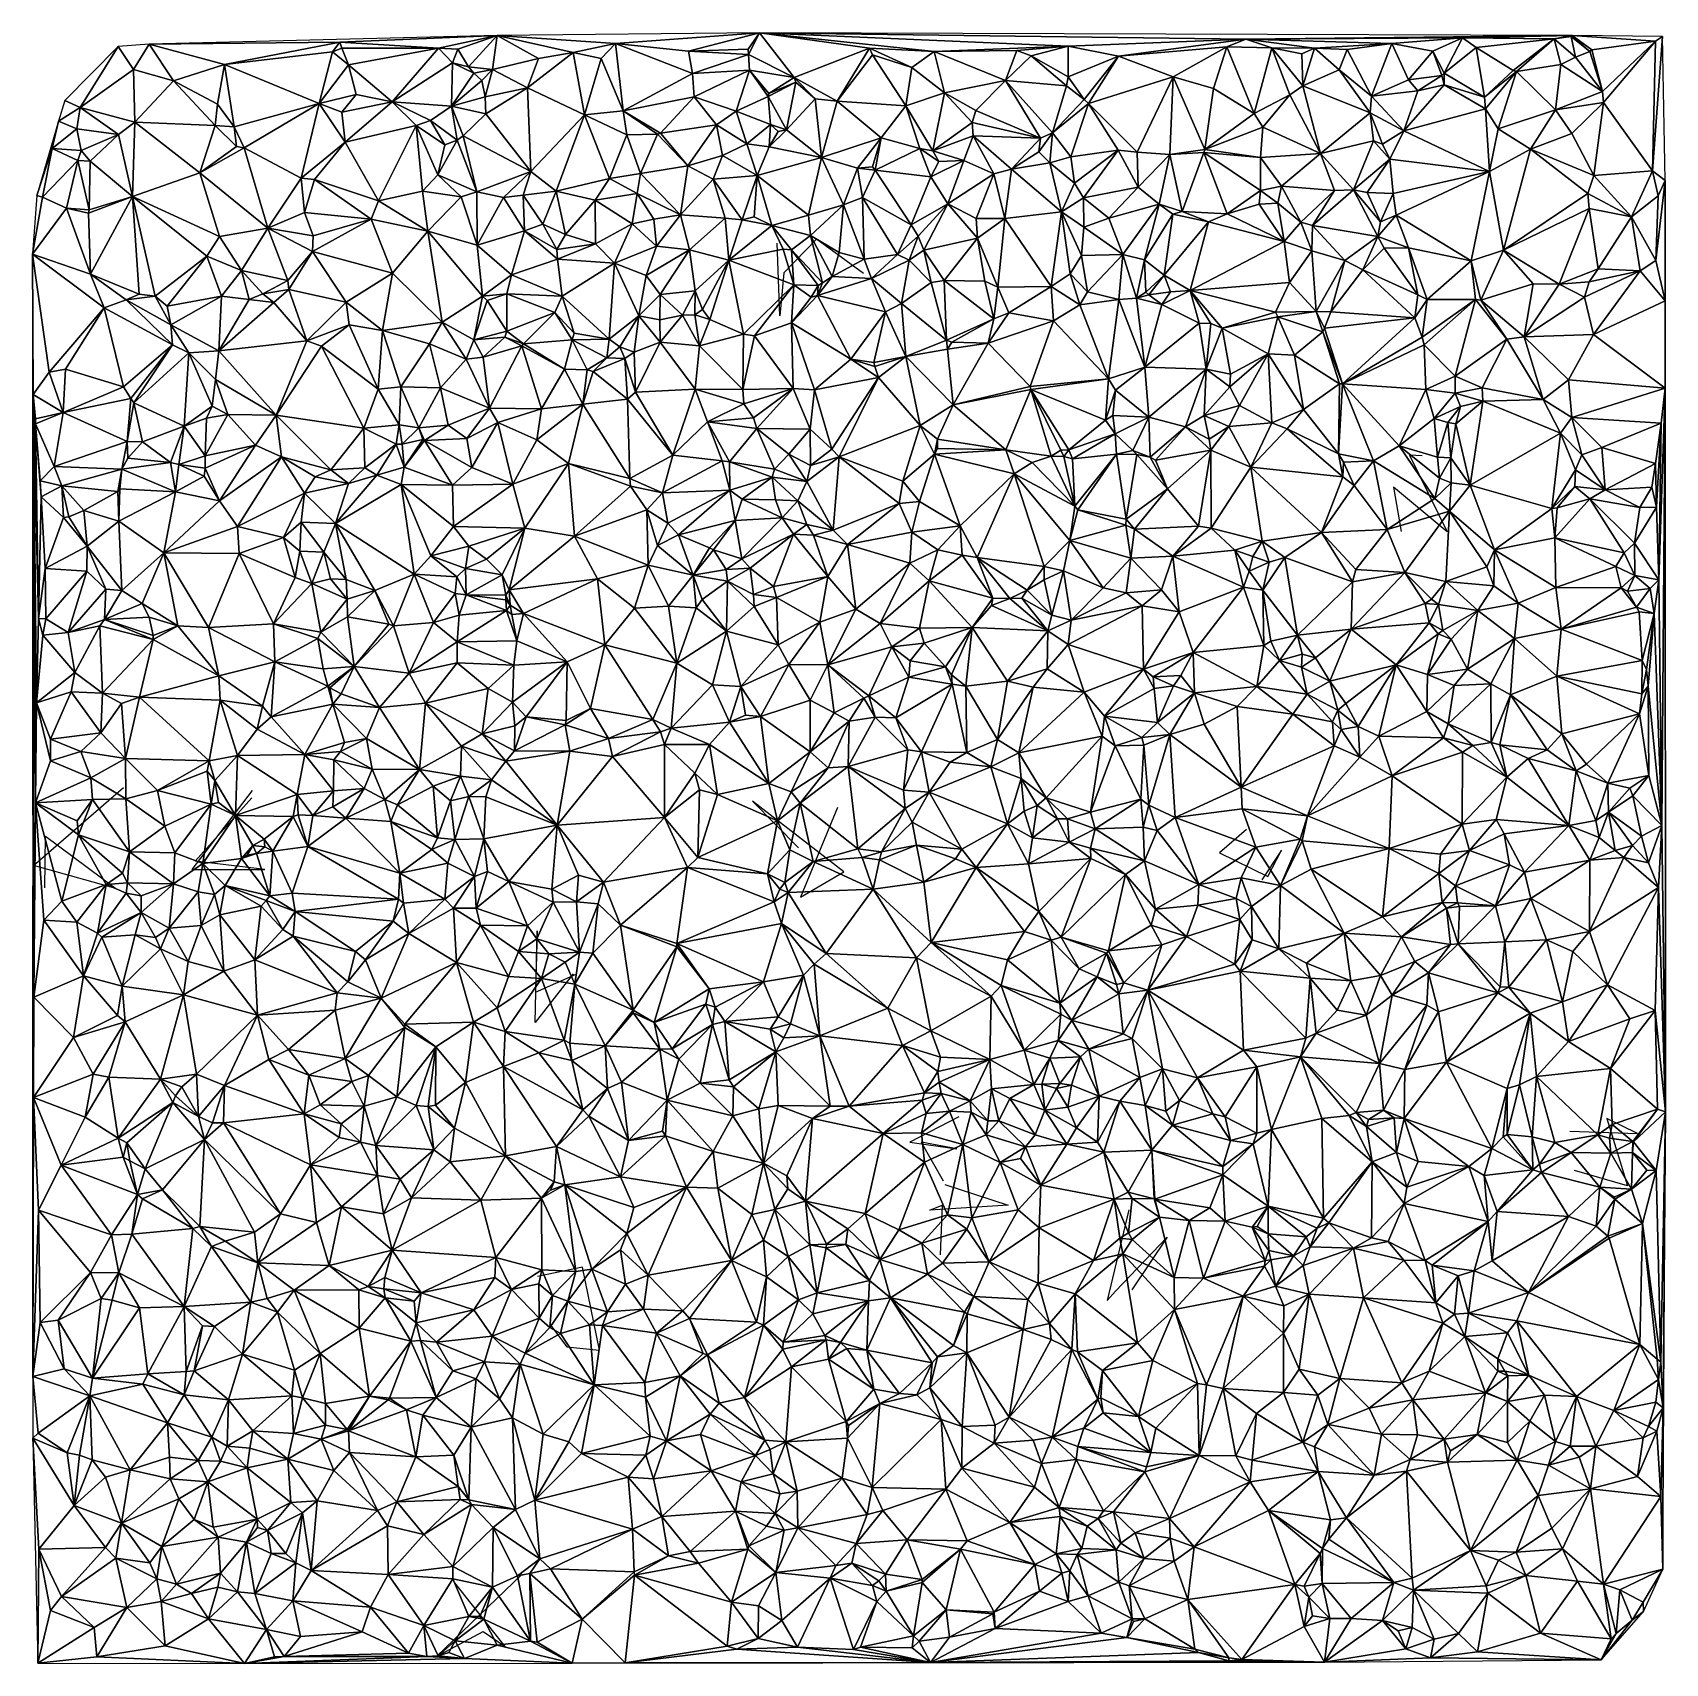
# Model space of a CAD drawing. Header units: metres. Extents: x -15 to 15, y -15 to 14.9.
import ezdxf

# ---------------------------------------------------------------- set-up
doc = ezdxf.new("R2010")
doc.units = ezdxf.units.M
doc.layers.add('CRACKS', color=1, linetype='Continuous')
doc.layers.add('STREET_MESH', color=7, linetype='Continuous')

msp = doc.modelspace()

# ---------------------------------------------------------------- linework, layer by layer
at = {"layer": 'CRACKS'}
for points in [[(0.269, 10.527, 0.1), (-0.594, 11.157, 0.1), (-1.189, 10.535, 0.1), (-1.265, 9.75, 0.1), (-1.312, 11.08, 0.1)], [(10.532, 7.178, 0.1), (10.302, 7.19, 0.1), (10.991, 5.784, 0.1), (10.004, 6.602, 0.1), (10.147, 5.79, 0.1)], [(-14.764, -0.754, 0.1), (-14.755, 0.197, 0.1), (-13.463, -0.767, 0.1), (-14.972, -0.344, 0.1), (-13.323, 1.089, 0.1)], [(-10.956, 1.035, 0.1), (-12.064, -0.418, 0.1), (-10.722, -0.418, 0.1), (-12.006, -0.264, 0.1), (-10.966, 0.897, 0.1)], [(-0.208, 0.721, 0.1), (-0.888, -0.927, 0.1), (-0.092, -0.462, 0.1), (-1.768, 0.84, 0.1), (-0.92, -0.019, 0.1)], [(7.304, 0.318, 0.1), (6.809, -0.108, 0.1), (7.7, -0.547, 0.1), (7.95, -0.061, 0.1), (7.586, -0.608, 0.1)], [(-5.06, -2.335, 0.1), (-5.758, -3.227, 0.1), (-5.722, -1.54, 0.1), (-5.752, -2.67, 0.1), (-5.009, -2.339, 0.1)], [(2.023, -4.957, 0.1), (1.122, -5.424, 0.1), (1.986, -5.542, 0.1), (1.33, -5.422, 0.1), (1.732, -6.134, 0.1)], [(13.243, -5.221, 0.1), (14.486, -5.261, 0.1), (13.924, -4.987, 0.1), (14.304, -6.223, 0.1), (13.33, -5.945, 0.1)], [(1.764, -6.197, 0.1), (2.929, -6.582, 0.1), (1.492, -6.674, 0.1), (1.714, -6.578, 0.1), (1.679, -7.493, 0.1)], [(5.145, -6.662, 0.1), (4.747, -8.331, 0.1), (4.898, -8.161, 0.1), (5.846, -7.167, 0.1), (5.202, -8.135, 0.1)], [(-5.495, -8.756, 0.1), (-5.177, -9.178, 0.1), (-4.577, -9.243, 0.1), (-4.887, -7.72, 0.1), (-5.714, -7.889, 0.1)], [(-5.999, -13.356, 0.1), (-7.572, -14.864, 0.1), (-6.713, -14.404, 0.1), (-6.312, -14.683, 0.1), (-7.234, -13.516, 0.1)]]:
    msp.add_polyline3d(points, dxfattribs=at)
at = {"layer": 'STREET_MESH'}
for points in [[(-13.135, 14.272), (-12.849, 14.735), (-13.418, 14.691)], [(-13.135, 14.272), (-12.399, 14.063), (-12.849, 14.735)], [(-9.344, 14.773), (-6.456, 14.897), (-12.849, 14.735)], [(-9.344, 14.773), (-12.849, 14.735), (-11.467, 14.363)], [(-12.849, 14.735), (-12.399, 14.063), (-11.467, 14.363)], [(-9.479, 14.596), (-9.344, 14.773), (-11.467, 14.363)], [(-9.479, 14.596), (-9.313, 14.663), (-9.344, 14.773)], [(-7.534, 14.665), (-6.456, 14.897), (-9.344, 14.773)], [(-9.313, 14.663), (-7.534, 14.665), (-9.344, 14.773)], [(-7.179, 14.644), (-6.456, 14.897), (-7.534, 14.665)], [(-7.179, 14.644), (-6.986, 14.319), (-6.456, 14.897)], [(-6.986, 14.319), (-6.541, 14.27), (-6.456, 14.897)], [(-6.456, 14.897), (-6.541, 14.27), (-5.695, 14.471)], [(-6.456, 14.897), (-4.285, 14.75), (-1.641, 14.947)], [(-6.456, 14.897), (-5.063, 14.585), (-4.285, 14.75)], [(-5.063, 14.585), (-6.456, 14.897), (-5.695, 14.471)], [(-5.063, 14.585), (-4.549, 14.474), (-4.285, 14.75)], [(-4.549, 14.474), (-4.141, 13.51), (-4.285, 14.75)], [(-4.285, 14.75), (-2.941, 14.609), (-1.641, 14.947)], [(-4.141, 13.51), (-2.871, 14.197), (-4.285, 14.75)], [(-2.871, 14.197), (-2.941, 14.609), (-4.285, 14.75)], [(-2.941, 14.609), (-1.844, 14.644), (-1.641, 14.947)], [(-1.844, 14.644), (-1.84, 14.545), (-1.641, 14.947)], [(-1.84, 14.545), (-1.005, 14.123), (-1.641, 14.947)], [(13.288, 14.898), (-1.641, 14.947), (7.296, 14.831)], [(-1.641, 14.947), (4.029, 14.701), (7.296, 14.831)], [(1.567, 14.6), (4.029, 14.701), (-1.641, 14.947)], [(0.381, 14.664), (1.567, 14.6), (-1.641, 14.947)], [(-1.005, 14.123), (0.381, 14.664), (-1.641, 14.947)], [(1.567, 14.6), (3.089, 14.621), (4.029, 14.701)], [(3.089, 14.621), (3.35, 14.52), (4.029, 14.701)], [(3.35, 14.52), (4.031, 14.135), (4.029, 14.701)], [(4.029, 14.701), (4.953, 14.513), (7.296, 14.831)], [(4.031, 14.135), (4.953, 14.513), (4.029, 14.701)], [(4.953, 14.513), (6.945, 14.686), (7.296, 14.831)], [(6.945, 14.686), (7.773, 14.67), (7.296, 14.831)], [(11.273, 14.853), (13.288, 14.898), (7.296, 14.831)], [(9.973, 14.748), (11.273, 14.853), (7.296, 14.831)], [(8.558, 14.66), (9.973, 14.748), (7.296, 14.831)], [(7.773, 14.67), (8.558, 14.66), (7.296, 14.831)], [(8.558, 14.66), (9.155, 14.636), (9.973, 14.748)], [(9.155, 14.636), (9.6, 13.784), (9.973, 14.748)], [(9.6, 13.784), (10.283, 14.082), (9.973, 14.748)], [(10.728, 14.61), (11.273, 14.853), (9.973, 14.748)], [(10.283, 14.082), (10.728, 14.61), (9.973, 14.748)], [(10.728, 14.61), (10.939, 14.205), (11.273, 14.853)], [(10.939, 14.205), (11.522, 14.678), (11.273, 14.853)], [(11.273, 14.853), (12.96, 14.835), (13.288, 14.898)], [(11.522, 14.678), (12.96, 14.835), (11.273, 14.853)], [(11.522, 14.678), (12.203, 14.252), (12.96, 14.835)], [(12.96, 14.835), (12.203, 14.252), (12.265, 14.234)], [(13.078, 14.364), (12.96, 14.835), (12.265, 14.234)], [(12.96, 14.835), (13.269, 14.88), (13.288, 14.898)], [(13.347, 14.496), (13.269, 14.88), (12.96, 14.835)], [(13.078, 14.364), (13.347, 14.496), (12.96, 14.835)], [(13.269, 14.88), (13.612, 14.6), (13.288, 14.898)], [(13.612, 14.6), (13.269, 14.88), (13.347, 14.496)], [(13.288, 14.898), (14.82, 14.792), (14.946, 14.876)], [(13.652, 14.632), (14.82, 14.792), (13.288, 14.898)], [(13.612, 14.6), (13.652, 14.632), (13.288, 14.898)], [(14.82, 14.792), (13.652, 14.632), (13.842, 13.868)], [(13.864, 13.665), (14.82, 14.792), (13.842, 13.868)], [(13.864, 13.665), (14.766, 12.413), (14.82, 14.792)], [(14.82, 14.792), (14.766, 12.413), (14.946, 14.876)], [(14.766, 12.413), (14.998, 12.233), (14.946, 14.876)], [(-14.117, 13.572), (-13.418, 14.691), (-14.395, 13.704)], [(-14.117, 13.572), (-13.135, 14.272), (-13.418, 14.691)], [(-9.729, 13.645), (-9.479, 14.596), (-11.467, 14.363)], [(-9.185, 14.359), (-9.479, 14.596), (-9.729, 13.645)], [(-9.313, 14.663), (-9.479, 14.596), (-9.185, 14.359)], [(-9.313, 14.663), (-9.185, 14.359), (-7.534, 14.665)], [(-9.185, 14.359), (-8.386, 13.68), (-7.534, 14.665)], [(-8.386, 13.68), (-7.277, 14.392), (-7.534, 14.665)], [(-7.277, 14.392), (-7.179, 14.644), (-7.534, 14.665)], [(-6.986, 14.319), (-7.179, 14.644), (-7.277, 14.392)], [(-6.541, 14.27), (-5.901, 13.935), (-5.695, 14.471)], [(-5.901, 13.935), (-5.063, 14.585), (-5.695, 14.471)], [(-5.063, 14.585), (-5.901, 13.935), (-4.853, 13.439)], [(-4.549, 14.474), (-5.063, 14.585), (-4.853, 13.439)], [(-4.141, 13.51), (-4.549, 14.474), (-4.853, 13.439)], [(-2.941, 14.609), (-1.84, 14.545), (-1.844, 14.644)], [(-2.941, 14.609), (-2.871, 14.197), (-1.84, 14.545)], [(-1.84, 14.545), (-2.871, 14.197), (-1.821, 14.261)], [(-1.005, 14.123), (-1.84, 14.545), (-1.821, 14.261)], [(-1.005, 14.123), (-0.214, 13.69), (0.381, 14.664)], [(-0.214, 13.69), (0.438, 14.539), (0.381, 14.664)], [(-0.214, 13.69), (1.048, 13.604), (0.438, 14.539)], [(1.161, 14.309), (1.567, 14.6), (0.381, 14.664)], [(0.438, 14.539), (1.161, 14.309), (0.381, 14.664)], [(1.048, 13.604), (1.161, 14.309), (0.438, 14.539)], [(1.161, 14.309), (1.761, 13.841), (1.567, 14.6)], [(2.88, 14.067), (3.089, 14.621), (1.567, 14.6)], [(1.761, 13.841), (2.88, 14.067), (1.567, 14.6)], [(2.88, 14.067), (3.35, 14.52), (3.089, 14.621)], [(3.35, 14.52), (2.88, 14.067), (4.001, 13.972)], [(3.35, 14.52), (4.001, 13.972), (4.031, 14.135)], [(4.031, 14.135), (4.323, 13.719), (4.953, 14.513)], [(4.323, 13.719), (4.404, 13.645), (4.953, 14.513)], [(4.404, 13.645), (5.958, 14.139), (4.953, 14.513)], [(4.953, 14.513), (5.958, 14.139), (6.945, 14.686)], [(5.958, 14.139), (6.698, 13.921), (6.945, 14.686)], [(6.698, 13.921), (7.444, 13.462), (6.945, 14.686)], [(7.444, 13.462), (7.773, 14.67), (6.945, 14.686)], [(7.773, 14.67), (7.444, 13.462), (8.1, 13.806)], [(7.773, 14.67), (8.32, 14.56), (8.558, 14.66)], [(8.342, 13.974), (7.773, 14.67), (8.1, 13.806)], [(8.342, 13.974), (8.32, 14.56), (7.773, 14.67)], [(8.32, 14.56), (8.342, 13.974), (8.558, 14.66)], [(8.342, 13.974), (9.006, 14.263), (8.558, 14.66)], [(9.006, 14.263), (9.155, 14.636), (8.558, 14.66)], [(9.6, 13.784), (9.155, 14.636), (9.006, 14.263)], [(10.891, 14.163), (10.728, 14.61), (10.283, 14.082)], [(10.728, 14.61), (10.891, 14.163), (10.939, 14.205)], [(11.522, 14.678), (10.939, 14.205), (11.676, 13.763)], [(12.203, 14.252), (11.522, 14.678), (11.676, 13.763)], [(13.347, 14.496), (13.078, 14.364), (13.842, 13.868)], [(13.612, 14.6), (13.347, 14.496), (13.842, 13.868)], [(13.652, 14.632), (13.612, 14.6), (13.842, 13.868)], [(-14.117, 13.572), (-13.114, 13.305), (-13.135, 14.272)], [(-13.114, 13.305), (-12.399, 14.063), (-13.135, 14.272)], [(-12.399, 14.063), (-11.591, 13.634), (-11.467, 14.363)], [(-11.591, 13.634), (-11.29, 13.217), (-11.467, 14.363)], [(-11.29, 13.217), (-9.729, 13.645), (-11.467, 14.363)], [(-9.048, 13.812), (-9.185, 14.359), (-9.729, 13.645)], [(-8.386, 13.68), (-9.185, 14.359), (-9.048, 13.812)], [(-7.277, 14.392), (-8.386, 13.68), (-7.296, 13.598)], [(-6.883, 14.201), (-7.277, 14.392), (-7.296, 13.598)], [(-6.74, 14.067), (-6.883, 14.201), (-7.296, 13.598)], [(-6.883, 14.201), (-6.986, 14.319), (-7.277, 14.392)], [(-6.541, 14.27), (-6.986, 14.319), (-6.883, 14.201)], [(-6.74, 14.067), (-6.541, 14.27), (-6.883, 14.201)], [(-6.541, 14.27), (-6.74, 14.067), (-6.676, 13.77)], [(-6.541, 14.27), (-6.676, 13.77), (-5.901, 13.935)], [(-2.84, 13.772), (-2.871, 14.197), (-4.141, 13.51)], [(-2.871, 14.197), (-2.84, 13.772), (-1.821, 14.261)], [(-1.821, 14.261), (-2.84, 13.772), (-2.07, 13.508)], [(-1.478, 13.778), (-1.821, 14.261), (-2.07, 13.508)], [(-1.478, 13.778), (-1.466, 13.83), (-1.821, 14.261)], [(-1.466, 13.83), (-1.005, 14.123), (-1.821, 14.261)], [(-1.466, 13.83), (-0.973, 14.037), (-1.005, 14.123)], [(-0.214, 13.69), (-1.005, 14.123), (-0.615, 13.735)], [(-1.005, 14.123), (-0.973, 14.037), (-0.615, 13.735)], [(1.761, 13.841), (1.161, 14.309), (1.048, 13.604)], [(4.001, 13.972), (4.323, 13.719), (4.031, 14.135)], [(4.404, 13.645), (5.299, 12.756), (5.958, 14.139)], [(5.299, 12.756), (5.899, 12.713), (5.958, 14.139)], [(5.899, 12.713), (6.543, 12.804), (5.958, 14.139)], [(5.958, 14.139), (6.543, 12.804), (6.698, 13.921)], [(8.342, 13.974), (9.577, 13.477), (9.006, 14.263)], [(9.577, 13.477), (9.6, 13.784), (9.006, 14.263)], [(10.891, 14.163), (10.283, 14.082), (10.454, 13.878)], [(10.937, 13.987), (10.891, 14.163), (10.454, 13.878)], [(10.891, 14.163), (10.937, 13.987), (10.939, 14.205)], [(10.939, 14.205), (10.937, 13.987), (11.676, 13.763)], [(12.265, 14.234), (12.203, 14.252), (11.676, 13.763)], [(11.695, 13.548), (12.265, 14.234), (11.676, 13.763)], [(11.695, 13.548), (11.93, 13.181), (12.265, 14.234)], [(11.93, 13.181), (12.983, 13.531), (12.265, 14.234)], [(12.983, 13.531), (13.078, 14.364), (12.265, 14.234)], [(13.078, 14.364), (12.983, 13.531), (13.842, 13.868)], [(-11.638, 13.241), (-12.399, 14.063), (-13.114, 13.305)], [(-11.638, 13.241), (-11.591, 13.634), (-12.399, 14.063)], [(-9.312, 13.487), (-9.048, 13.812), (-9.729, 13.645)], [(-9.312, 13.487), (-8.386, 13.68), (-9.048, 13.812)], [(-6.676, 13.77), (-6.74, 14.067), (-7.296, 13.598)], [(-5.901, 13.935), (-6.676, 13.77), (-6.668, 13.46)], [(-5.837, 12.398), (-5.901, 13.935), (-6.668, 13.46)], [(-5.901, 13.935), (-5.837, 12.398), (-4.853, 13.439)], [(-1.142, 13.164), (-0.973, 14.037), (-1.478, 13.778)], [(-0.973, 14.037), (-1.466, 13.83), (-1.478, 13.778)], [(-0.973, 14.037), (-1.142, 13.164), (-0.615, 13.735)], [(1.761, 13.841), (1.048, 13.604), (1.547, 12.776)], [(2.269, 13.299), (1.761, 13.841), (1.547, 12.776)], [(2.88, 14.067), (1.761, 13.841), (2.335, 13.521)], [(1.761, 13.841), (2.269, 13.299), (2.335, 13.521)], [(2.88, 14.067), (2.335, 13.521), (3.522, 13.013)], [(3.74, 13.111), (2.88, 14.067), (3.522, 13.013)], [(2.88, 14.067), (3.74, 13.111), (4.001, 13.972)], [(3.74, 13.111), (4.323, 13.719), (4.001, 13.972)], [(6.543, 12.804), (7.444, 13.462), (6.698, 13.921)], [(7.444, 13.462), (7.609, 13.214), (8.1, 13.806)], [(7.609, 13.214), (8.666, 12.728), (8.1, 13.806)], [(8.666, 12.728), (8.342, 13.974), (8.1, 13.806)], [(8.666, 12.728), (9.577, 13.477), (8.342, 13.974)], [(10.283, 14.082), (9.6, 13.784), (10.454, 13.878)], [(9.6, 13.784), (10.197, 13.144), (10.454, 13.878)], [(10.197, 13.144), (10.937, 13.987), (10.454, 13.878)], [(11.695, 13.548), (10.937, 13.987), (10.197, 13.144)], [(10.937, 13.987), (11.695, 13.548), (11.676, 13.763)], [(12.983, 13.531), (13.864, 13.665), (13.842, 13.868)], [(-14.512, 13.322), (-14.117, 13.572), (-14.395, 13.704)], [(-14.512, 13.322), (-14.175, 13.183), (-14.117, 13.572)], [(-14.175, 13.183), (-13.411, 13.075), (-14.117, 13.572)], [(-14.117, 13.572), (-13.411, 13.075), (-13.114, 13.305)], [(-11.29, 13.217), (-11.591, 13.634), (-11.638, 13.241)], [(-9.729, 13.645), (-11.29, 13.217), (-11.103, 12.83)], [(-10.057, 12.279), (-9.729, 13.645), (-11.103, 12.83)], [(-9.729, 13.645), (-10.057, 12.279), (-9.247, 12.935)], [(-9.312, 13.487), (-9.729, 13.645), (-9.247, 12.935)], [(-8.386, 13.68), (-9.312, 13.487), (-9.247, 12.935)], [(-7.945, 13.241), (-8.386, 13.68), (-9.247, 12.935)], [(-7.296, 13.598), (-8.386, 13.68), (-7.681, 13.337)], [(-8.386, 13.68), (-7.945, 13.241), (-7.681, 13.337)], [(-7.192, 12.973), (-7.296, 13.598), (-7.681, 13.337)], [(-6.676, 13.77), (-7.296, 13.598), (-6.668, 13.46)], [(-7.296, 13.598), (-7.079, 13.055), (-6.668, 13.46)], [(-7.079, 13.055), (-7.296, 13.598), (-7.192, 12.973)], [(-4.073, 13.072), (-4.141, 13.51), (-4.853, 13.439)], [(-2.84, 13.772), (-4.141, 13.51), (-3.459, 13.102)], [(-4.141, 13.51), (-3.514, 13.083), (-3.459, 13.102)], [(-4.073, 13.072), (-3.514, 13.083), (-4.141, 13.51)], [(-2.426, 13.258), (-2.84, 13.772), (-3.459, 13.102)], [(-2.84, 13.772), (-2.426, 13.258), (-2.07, 13.508)], [(-2.426, 13.258), (-1.871, 12.909), (-2.07, 13.508)], [(-1.436, 13.259), (-1.478, 13.778), (-2.07, 13.508)], [(-1.871, 12.909), (-1.436, 13.259), (-2.07, 13.508)], [(-1.436, 13.259), (-1.142, 13.164), (-1.478, 13.778)], [(-1.142, 13.164), (-0.498, 12.657), (-0.615, 13.735)], [(-0.498, 12.657), (-0.214, 13.69), (-0.615, 13.735)], [(-0.214, 13.69), (-0.498, 12.657), (0.594, 13.014)], [(1.048, 13.604), (-0.214, 13.69), (0.594, 13.014)], [(1.305, 12.819), (1.048, 13.604), (0.594, 13.014)], [(1.048, 13.604), (1.305, 12.819), (1.547, 12.776)], [(2.335, 13.521), (2.269, 13.299), (3.522, 13.013)], [(4.323, 13.719), (3.74, 13.111), (4.404, 13.645)], [(3.74, 13.111), (4.081, 12.668), (4.404, 13.645)], [(4.404, 13.645), (4.081, 12.668), (4.946, 12.791)], [(5.299, 12.756), (4.404, 13.645), (4.946, 12.791)], [(9.6, 13.784), (9.577, 13.477), (10.197, 13.144)], [(11.695, 13.548), (10.197, 13.144), (11.772, 12.401)], [(11.93, 13.181), (11.695, 13.548), (11.772, 12.401)], [(12.983, 13.531), (11.93, 13.181), (12.524, 12.807)], [(12.983, 13.531), (12.524, 12.807), (13.284, 13.097)], [(13.864, 13.665), (12.983, 13.531), (13.284, 13.097)], [(13.688, 12.322), (13.864, 13.665), (13.284, 13.097)], [(14.766, 12.413), (13.864, 13.665), (13.688, 12.322)], [(-14.631, 12.822), (-14.512, 13.322), (-14.913, 11.959)], [(-14.175, 13.183), (-14.512, 13.322), (-14.631, 12.822)], [(-13.411, 13.075), (-13.156, 11.94), (-13.114, 13.305)], [(-13.156, 11.94), (-11.917, 12.376), (-13.114, 13.305)], [(-11.917, 12.376), (-11.638, 13.241), (-13.114, 13.305)], [(-11.247, 12.857), (-11.638, 13.241), (-11.917, 12.376)], [(-11.247, 12.857), (-11.29, 13.217), (-11.638, 13.241)], [(-11.29, 13.217), (-11.247, 12.857), (-11.103, 12.83)], [(-7.945, 13.241), (-9.247, 12.935), (-8.639, 11.857)], [(-7.831, 12.037), (-7.945, 13.241), (-8.639, 11.857)], [(-7.945, 13.241), (-7.417, 12.887), (-7.681, 13.337)], [(-7.945, 13.241), (-7.831, 12.037), (-7.546, 12.34)], [(-7.417, 12.887), (-7.945, 13.241), (-7.546, 12.34)], [(-7.417, 12.887), (-7.192, 12.973), (-7.681, 13.337)], [(-7.079, 13.055), (-5.837, 12.398), (-6.668, 13.46)], [(-4.853, 13.439), (-5.837, 12.398), (-5.372, 12.039)], [(-4.395, 12.269), (-4.853, 13.439), (-5.372, 12.039)], [(-4.395, 12.269), (-4.073, 13.072), (-4.853, 13.439)], [(-2.952, 12.503), (-2.426, 13.258), (-3.459, 13.102)], [(-2.426, 13.258), (-2.952, 12.503), (-2.321, 12.69)], [(-1.871, 12.909), (-2.426, 13.258), (-2.321, 12.69)], [(-1.871, 12.909), (-1.46, 12.851), (-1.436, 13.259)], [(-1.46, 12.851), (-1.294, 13.135), (-1.436, 13.259)], [(-1.436, 13.259), (-1.294, 13.135), (-1.142, 13.164)], [(2.269, 13.299), (1.547, 12.776), (2.287, 13.052)], [(3.522, 13.013), (2.269, 13.299), (2.287, 13.052)], [(7.444, 13.462), (6.543, 12.804), (7.609, 13.214)], [(6.543, 12.804), (7.563, 12.653), (7.609, 13.214)], [(7.563, 12.653), (8.666, 12.728), (7.609, 13.214)], [(9.636, 12.96), (9.577, 13.477), (8.666, 12.728)], [(9.577, 13.477), (9.804, 12.9), (10.197, 13.144)], [(9.804, 12.9), (9.577, 13.477), (9.636, 12.96)], [(-14.095, 12.784), (-14.175, 13.183), (-14.631, 12.822)], [(-14.175, 13.183), (-14.095, 12.784), (-13.411, 13.075)], [(-13.411, 13.075), (-14.095, 12.784), (-13.933, 12.586)], [(-13.156, 11.94), (-13.411, 13.075), (-13.933, 12.586)], [(-10.057, 12.279), (-9.815, 12.253), (-9.247, 12.935)], [(-9.247, 12.935), (-9.815, 12.253), (-8.639, 11.857)], [(-7.192, 12.973), (-7.417, 12.887), (-7.546, 12.34)], [(-6.828, 12.024), (-7.192, 12.973), (-7.546, 12.34)], [(-6.828, 12.024), (-7.079, 13.055), (-7.192, 12.973)], [(-7.079, 13.055), (-6.828, 12.024), (-5.837, 12.398)], [(-4.073, 13.072), (-4.395, 12.269), (-3.824, 12.364)], [(-3.514, 13.083), (-4.073, 13.072), (-3.824, 12.364)], [(-2.952, 12.503), (-3.514, 13.083), (-3.824, 12.364)], [(-3.514, 13.083), (-2.952, 12.503), (-3.459, 13.102)], [(-1.681, 12.327), (-1.871, 12.909), (-2.321, 12.69)], [(-1.46, 12.851), (-1.871, 12.909), (-1.681, 12.327)], [(-1.46, 12.851), (-0.498, 12.657), (-1.142, 13.164)], [(-1.294, 13.135), (-1.46, 12.851), (-1.142, 13.164)], [(-0.498, 12.657), (0.164, 12.458), (0.594, 13.014)], [(0.164, 12.458), (0.434, 12.486), (0.594, 13.014)], [(0.434, 12.486), (0.483, 12.425), (0.594, 13.014)], [(0.483, 12.425), (1.305, 12.819), (0.594, 13.014)], [(1.547, 12.776), (2.116, 12.6), (2.287, 13.052)], [(2.116, 12.6), (2.666, 12.356), (2.287, 13.052)], [(2.666, 12.356), (2.989, 12.443), (2.287, 13.052)], [(2.989, 12.443), (3.522, 13.013), (2.287, 13.052)], [(2.989, 12.443), (3.49, 12.762), (3.522, 13.013)], [(3.49, 12.762), (3.74, 13.111), (3.522, 13.013)], [(3.696, 12.558), (3.74, 13.111), (3.49, 12.762)], [(3.74, 13.111), (3.696, 12.558), (4.081, 12.668)], [(9.636, 12.96), (8.666, 12.728), (9.273, 12.06)], [(9.937, 12.622), (9.636, 12.96), (9.273, 12.06)], [(9.804, 12.9), (9.636, 12.96), (9.937, 12.622)], [(9.804, 12.9), (9.937, 12.622), (10.197, 13.144)], [(10.197, 13.144), (9.937, 12.622), (11.772, 12.401)], [(12.524, 12.807), (11.93, 13.181), (11.772, 12.401)], [(12.524, 12.807), (13.688, 12.322), (13.284, 13.097)], [(-14.809, 11.925), (-14.631, 12.822), (-14.913, 11.959)], [(-14.809, 11.925), (-14.157, 12.602), (-14.631, 12.822)], [(-14.157, 12.602), (-14.809, 11.925), (-14.366, 11.728)], [(-14.157, 12.602), (-14.095, 12.784), (-14.631, 12.822)], [(-13.949, 11.692), (-14.157, 12.602), (-14.366, 11.728)], [(-14.095, 12.784), (-14.157, 12.602), (-13.933, 12.586)], [(-14.157, 12.602), (-13.949, 11.692), (-13.933, 12.586)], [(-11.247, 12.857), (-11.917, 12.376), (-11.103, 12.83)], [(-11.103, 12.83), (-11.917, 12.376), (-10.669, 11.361)], [(-10.057, 12.279), (-11.103, 12.83), (-10.669, 11.361)], [(-2.952, 12.503), (-2.488, 12.259), (-2.321, 12.69)], [(-2.488, 12.259), (-1.681, 12.327), (-2.321, 12.69)], [(-0.498, 12.657), (-1.46, 12.851), (-1.681, 12.327)], [(-0.498, 12.657), (-1.681, 12.327), (-0.74, 11.597)], [(-0.094, 11.786), (-0.498, 12.657), (-0.74, 11.597)], [(0.164, 12.458), (-0.498, 12.657), (-0.094, 11.786)], [(0.483, 12.425), (1.507, 12.301), (1.305, 12.819)], [(1.305, 12.819), (1.656, 12.585), (1.547, 12.776)], [(1.507, 12.301), (1.656, 12.585), (1.305, 12.819)], [(2.116, 12.6), (1.507, 12.301), (1.819, 11.807)], [(1.656, 12.585), (1.507, 12.301), (2.116, 12.6)], [(1.656, 12.585), (2.116, 12.6), (1.547, 12.776)], [(2.666, 12.356), (2.116, 12.6), (1.819, 11.807)], [(2.989, 12.443), (3.696, 12.558), (3.49, 12.762)], [(4.081, 12.668), (3.696, 12.558), (4.145, 12.187)], [(4.081, 12.668), (4.145, 12.187), (4.946, 12.791)], [(4.946, 12.791), (4.145, 12.187), (4.315, 11.913)], [(5.319, 12.108), (4.946, 12.791), (4.315, 11.913)], [(5.319, 12.108), (5.299, 12.756), (4.946, 12.791)], [(5.899, 12.713), (5.299, 12.756), (5.319, 12.108)], [(5.702, 11.798), (5.899, 12.713), (5.319, 12.108)], [(5.702, 11.798), (6.124, 11.664), (5.899, 12.713)], [(6.522, 12.747), (6.543, 12.804), (5.899, 12.713)], [(6.124, 11.664), (6.522, 12.747), (5.899, 12.713)], [(6.522, 12.747), (6.124, 11.664), (6.952, 11.622)], [(6.543, 12.804), (6.522, 12.747), (7.563, 12.653)], [(7.561, 12.049), (6.522, 12.747), (6.952, 11.622)], [(6.522, 12.747), (7.561, 12.049), (7.563, 12.653)], [(7.563, 12.653), (7.561, 12.049), (7.948, 12.131)], [(8.666, 12.728), (7.563, 12.653), (7.948, 12.131)], [(8.924, 12.048), (8.666, 12.728), (7.948, 12.131)], [(8.666, 12.728), (8.924, 12.048), (9.273, 12.06)], [(9.524, 12.013), (9.937, 12.622), (9.273, 12.06)], [(9.524, 12.013), (10, 11.993), (9.937, 12.622)], [(9.937, 12.622), (10, 11.993), (11.772, 12.401)], [(12.028, 10.955), (12.524, 12.807), (11.772, 12.401)], [(12.028, 10.955), (13.576, 11.997), (12.524, 12.807)], [(13.576, 11.997), (13.688, 12.322), (12.524, 12.807)], [(-13.949, 11.692), (-13.156, 11.94), (-13.933, 12.586)], [(-11.559, 11.205), (-11.917, 12.376), (-13.156, 11.94)], [(-11.917, 12.376), (-11.559, 11.205), (-10.669, 11.361)], [(-7.831, 12.037), (-7.116, 11.931), (-7.546, 12.34)], [(-7.116, 11.931), (-6.828, 12.024), (-7.546, 12.34)], [(-5.837, 12.398), (-6.828, 12.024), (-6.34, 11.921)], [(-5.977, 11.967), (-5.837, 12.398), (-6.34, 11.921)], [(-5.837, 12.398), (-5.977, 11.967), (-5.372, 12.039)], [(-4.395, 12.269), (-3.883, 11.993), (-3.824, 12.364)], [(-3.824, 12.364), (-3.883, 11.993), (-3.091, 11.602)], [(-2.952, 12.503), (-3.824, 12.364), (-3.091, 11.602)], [(-2.488, 12.259), (-2.952, 12.503), (-3.091, 11.602)], [(-2.488, 12.259), (-1.959, 11.514), (-1.681, 12.327)], [(-1.959, 11.514), (-1.738, 11.567), (-1.681, 12.327)], [(-1.738, 11.567), (-1.41, 11.408), (-1.681, 12.327)], [(-1.681, 12.327), (-1.41, 11.408), (-0.74, 11.597)], [(0.164, 12.458), (-0.094, 11.786), (0.252, 11.919)], [(0.164, 12.458), (0.483, 12.425), (0.434, 12.486)], [(0.483, 12.425), (0.164, 12.458), (0.252, 11.919)], [(1.146, 11.421), (0.483, 12.425), (0.252, 11.919)], [(1.507, 12.301), (0.483, 12.425), (1.146, 11.421)], [(1.507, 12.301), (1.146, 11.421), (1.819, 11.807)], [(2.339, 11.536), (2.666, 12.356), (1.819, 11.807)], [(2.339, 11.536), (2.867, 11.536), (2.666, 12.356)], [(2.867, 11.536), (2.989, 12.443), (2.666, 12.356)], [(2.989, 12.443), (2.867, 11.536), (3.911, 11.66)], [(3.696, 12.558), (2.989, 12.443), (3.911, 11.66)], [(4.145, 12.187), (3.696, 12.558), (3.911, 11.66)], [(10, 11.993), (10.057, 11.596), (11.772, 12.401)], [(10.057, 11.596), (11.431, 10.761), (11.772, 12.401)], [(11.431, 10.761), (12.028, 10.955), (11.772, 12.401)], [(13.576, 11.997), (14.378, 11.568), (13.688, 12.322)], [(14.378, 11.568), (14.766, 12.413), (13.688, 12.322)], [(14.378, 11.568), (14.866, 11.952), (14.766, 12.413)], [(14.766, 12.413), (14.866, 11.952), (14.998, 12.233)], [(-9.996, 11.645), (-10.057, 12.279), (-10.669, 11.361)], [(-10.057, 12.279), (-9.996, 11.645), (-9.815, 12.253)], [(-9.996, 11.645), (-8.774, 11.526), (-9.815, 12.253)], [(-9.815, 12.253), (-8.774, 11.526), (-8.639, 11.857)], [(-7.733, 11.3), (-7.831, 12.037), (-8.639, 11.857)], [(-7.831, 12.037), (-7.733, 11.3), (-7.116, 11.931)], [(-6.826, 11.046), (-6.828, 12.024), (-7.116, 11.931)], [(-6.828, 12.024), (-6.826, 11.046), (-6.34, 11.921)], [(-5.977, 11.967), (-5.618, 11.433), (-5.372, 12.039)], [(-5.372, 12.039), (-5.618, 11.433), (-5.204, 11.243)], [(-4.658, 11.875), (-4.395, 12.269), (-5.372, 12.039)], [(-4.658, 11.875), (-5.372, 12.039), (-5.204, 11.243)], [(-4.395, 12.269), (-4.658, 11.875), (-3.883, 11.993)], [(-2.271, 11.543), (-2.488, 12.259), (-3.091, 11.602)], [(-1.959, 11.514), (-2.488, 12.259), (-2.271, 11.543)], [(4.145, 12.187), (3.911, 11.66), (4.315, 11.913)], [(4.778, 11.539), (5.319, 12.108), (4.315, 11.913)], [(5.702, 11.798), (5.319, 12.108), (4.778, 11.539)], [(7.538, 11.798), (7.561, 12.049), (6.952, 11.622)], [(7.538, 11.798), (7.884, 11.816), (7.561, 12.049)], [(7.561, 12.049), (7.884, 11.816), (7.948, 12.131)], [(7.884, 11.816), (8.302, 11.47), (7.948, 12.131)], [(8.302, 11.47), (8.924, 12.048), (7.948, 12.131)], [(8.517, 11.41), (8.924, 12.048), (8.302, 11.47)], [(8.924, 12.048), (8.517, 11.41), (9.273, 12.06)], [(8.517, 11.41), (9.72, 11.206), (9.273, 12.06)], [(9.72, 11.206), (9.769, 11.475), (9.273, 12.06)], [(9.769, 11.475), (9.524, 12.013), (9.273, 12.06)], [(9.524, 12.013), (9.769, 11.475), (10, 11.993)], [(13.598, 11.718), (13.576, 11.997), (12.028, 10.955)], [(13.576, 11.997), (13.598, 11.718), (14.378, 11.568)], [(14.998, 12.233), (14.827, 10.764), (14.995, 10.026)], [(14.866, 11.952), (14.827, 10.764), (14.998, 12.233)], [(14.998, 8.419), (14.998, 12.233), (14.995, 10.026)], [(14.998, 12.233), (14.998, 8.419), (14.999, -4.864)], [(-14.809, 11.925), (-14.913, 11.959), (-14.989, 10.883)], [(-14.366, 11.728), (-14.809, 11.925), (-14.989, 10.883)], [(-13.925, 10.514), (-14.366, 11.728), (-14.989, 10.883)], [(-13.962, 11.633), (-14.366, 11.728), (-13.925, 10.514)], [(-13.962, 11.633), (-13.949, 11.692), (-14.366, 11.728)], [(-13.156, 11.94), (-13.962, 11.633), (-13.925, 10.514)], [(-13.949, 11.692), (-13.962, 11.633), (-13.156, 11.94)], [(-13.035, 10.149), (-13.156, 11.94), (-13.925, 10.514)], [(-11.789, 10.843), (-11.559, 11.205), (-13.156, 11.94)], [(-12.738, 10.108), (-11.789, 10.843), (-13.156, 11.94)], [(-13.035, 10.149), (-12.738, 10.108), (-13.156, 11.94)], [(-8.774, 11.526), (-7.733, 11.3), (-8.639, 11.857)], [(-7.733, 11.3), (-6.826, 11.046), (-7.116, 11.931)], [(-6.826, 11.046), (-5.953, 11.31), (-6.34, 11.921)], [(-5.953, 11.31), (-5.977, 11.967), (-6.34, 11.921)], [(-5.953, 11.31), (-5.618, 11.433), (-5.977, 11.967)], [(-4.648, 11.071), (-4.658, 11.875), (-5.204, 11.243)], [(-3.883, 11.993), (-4.658, 11.875), (-3.977, 11.44)], [(-4.658, 11.875), (-4.648, 11.071), (-3.977, 11.44)], [(-3.582, 11.525), (-3.883, 11.993), (-3.977, 11.44)], [(-3.883, 11.993), (-3.582, 11.525), (-3.091, 11.602)], [(-0.7, 11.225), (-0.094, 11.786), (-0.74, 11.597)], [(-0.7, 11.225), (-0.177, 10.914), (-0.094, 11.786)], [(-0.094, 11.786), (-0.177, 10.914), (0.283, 10.789)], [(-0.094, 11.786), (0.283, 10.789), (0.252, 11.919)], [(0.283, 10.789), (0.893, 10.872), (0.252, 11.919)], [(0.893, 10.872), (1.146, 11.421), (0.252, 11.919)], [(1.146, 11.421), (1.278, 11.209), (1.819, 11.807)], [(1.819, 11.807), (1.278, 11.209), (1.378, 10.956)], [(2.366, 11.172), (1.819, 11.807), (1.378, 10.956)], [(2.366, 11.172), (2.339, 11.536), (1.819, 11.807)], [(3.911, 11.66), (4.316, 11.374), (4.315, 11.913)], [(4.316, 11.374), (4.778, 11.539), (4.315, 11.913)], [(5.034, 10.876), (5.702, 11.798), (4.778, 11.539)], [(5.433, 10.777), (5.702, 11.798), (5.034, 10.876)], [(5.702, 11.798), (5.433, 10.777), (5.954, 11.614)], [(6.124, 11.664), (5.702, 11.798), (5.954, 11.614)], [(8.001, 11.114), (7.538, 11.798), (6.952, 11.622)], [(7.884, 11.816), (7.538, 11.798), (8.001, 11.114)], [(8.302, 11.47), (7.884, 11.816), (8.001, 11.114)], [(10, 11.993), (9.769, 11.475), (10.057, 11.596)], [(13.046, 10.332), (13.598, 11.718), (12.028, 10.955)], [(13.598, 11.718), (13.046, 10.332), (13.764, 10.609)], [(14.378, 11.568), (13.598, 11.718), (13.764, 10.609)], [(14.866, 11.952), (14.378, 11.568), (14.827, 10.764)], [(-9.836, 11.215), (-9.996, 11.645), (-10.669, 11.361)], [(-9.836, 11.215), (-8.774, 11.526), (-9.996, 11.645)], [(-8.774, 11.526), (-9.848, 10.929), (-8.379, 10.529)], [(-8.774, 11.526), (-9.836, 11.215), (-9.848, 10.929)], [(-7.733, 11.3), (-8.774, 11.526), (-8.379, 10.529)], [(-5.953, 11.31), (-5.36, 10.966), (-5.618, 11.433)], [(-5.618, 11.433), (-5.36, 10.966), (-5.204, 11.243)], [(-3.977, 11.44), (-4.648, 11.071), (-4.301, 10.713)], [(-3.977, 11.44), (-4.301, 10.713), (-3.531, 11.025)], [(-3.582, 11.525), (-3.977, 11.44), (-3.531, 11.025)], [(-3.091, 11.602), (-3.582, 11.525), (-3.531, 11.025)], [(-2.922, 10.958), (-3.091, 11.602), (-3.531, 11.025)], [(-2.922, 10.958), (-2.271, 11.543), (-3.091, 11.602)], [(-2.271, 11.543), (-2.922, 10.958), (-2.2, 10.772)], [(-1.959, 11.514), (-2.271, 11.543), (-2.2, 10.772)], [(-1.41, 11.408), (-1.959, 11.514), (-2.2, 10.772)], [(-1.206, 10.97), (-1.41, 11.408), (-2.2, 10.772)], [(-1.959, 11.514), (-1.41, 11.408), (-1.738, 11.567)], [(-1.41, 11.408), (-0.7, 11.225), (-0.74, 11.597)], [(-1.054, 10.96), (-1.41, 11.408), (-1.206, 10.97)], [(-0.7, 11.225), (-1.41, 11.408), (-1.054, 10.96)], [(1.278, 11.209), (1.146, 11.421), (0.893, 10.872)], [(2.867, 11.536), (2.339, 11.536), (2.366, 11.172)], [(2.741, 10.274), (2.867, 11.536), (2.366, 11.172)], [(2.867, 11.536), (2.741, 10.274), (3.719, 10.288)], [(2.867, 11.536), (3.719, 10.288), (3.911, 11.66)], [(3.719, 10.288), (4.066, 10.52), (3.911, 11.66)], [(4.066, 10.52), (4.274, 10.855), (3.911, 11.66)], [(4.274, 10.855), (4.316, 11.374), (3.911, 11.66)], [(4.316, 11.374), (5.034, 10.876), (4.778, 11.539)], [(5.433, 10.777), (5.793, 10.493), (5.954, 11.614)], [(5.793, 10.493), (6.607, 11.475), (5.954, 11.614)], [(6.607, 11.475), (5.793, 10.493), (6.27, 10.212)], [(6.607, 11.475), (6.124, 11.664), (5.954, 11.614)], [(6.124, 11.664), (6.607, 11.475), (6.952, 11.622)], [(6.607, 11.475), (6.27, 10.212), (8.001, 11.114)], [(6.607, 11.475), (8.001, 11.114), (6.952, 11.622)], [(8.508, 10.943), (8.302, 11.47), (8.001, 11.114)], [(8.508, 10.943), (8.517, 11.41), (8.302, 11.47)], [(8.517, 11.41), (8.508, 10.943), (9.112, 10.766)], [(9.72, 11.206), (8.517, 11.41), (9.112, 10.766)], [(9.72, 11.206), (10.282, 10.997), (10.057, 11.596)], [(9.769, 11.475), (9.72, 11.206), (10.057, 11.596)], [(10.057, 11.596), (10.282, 10.997), (11.431, 10.761)], [(14.538, 10.577), (14.378, 11.568), (13.764, 10.609)], [(14.378, 11.568), (14.538, 10.577), (14.827, 10.764)], [(-11.154, 10.582), (-11.559, 11.205), (-11.789, 10.843)], [(-11.559, 11.205), (-11.154, 10.582), (-10.669, 11.361)], [(-11.154, 10.582), (-10.304, 10.398), (-10.669, 11.361)], [(-9.848, 10.929), (-9.836, 11.215), (-10.669, 11.361)], [(-10.304, 10.398), (-9.848, 10.929), (-10.669, 11.361)], [(-7.466, 9.635), (-7.733, 11.3), (-8.379, 10.529)], [(-7.733, 11.3), (-7.466, 9.635), (-6.729, 10.111)], [(-6.826, 11.046), (-7.733, 11.3), (-6.729, 10.111)], [(-5.953, 11.31), (-6.826, 11.046), (-6.195, 10.5)], [(-5.953, 11.31), (-6.195, 10.5), (-5.35, 10.791)], [(-5.36, 10.966), (-5.953, 11.31), (-5.35, 10.791)], [(-5.36, 10.966), (-4.648, 11.071), (-5.204, 11.243)], [(-0.484, 10.356), (-0.7, 11.225), (-1.054, 10.96)], [(-0.7, 11.225), (-0.304, 10.469), (-0.177, 10.914)], [(-0.7, 11.225), (-0.484, 10.356), (-0.304, 10.469)], [(1.109, 10.773), (1.278, 11.209), (0.893, 10.872)], [(1.278, 11.209), (1.109, 10.773), (1.378, 10.956)], [(1.752, 10.398), (2.366, 11.172), (1.378, 10.956)], [(2.499, 10.386), (2.366, 11.172), (1.752, 10.398)], [(2.499, 10.386), (2.741, 10.274), (2.366, 11.172)], [(4.316, 11.374), (4.274, 10.855), (5.034, 10.876)], [(6.27, 10.212), (8.093, 10.36), (8.001, 11.114)], [(8.093, 10.36), (8.508, 10.943), (8.001, 11.114)], [(9.442, 10.593), (9.72, 11.206), (9.112, 10.766)], [(9.442, 10.593), (9.832, 10.99), (9.72, 11.206)], [(9.72, 11.206), (9.832, 10.99), (10.282, 10.997)], [(-13.674, 9.896), (-13.925, 10.514), (-14.989, 10.883)], [(-14.684, 8.714), (-13.674, 9.896), (-14.989, 10.883)], [(-14.982, 8.306), (-14.684, 8.714), (-14.989, 10.883)], [(-14.986, -9.722), (-14.982, 8.306), (-14.989, 10.883)], [(-12.738, 10.108), (-12.516, 9.927), (-11.789, 10.843)], [(-12.516, 9.927), (-11.519, 10.109), (-11.789, 10.843)], [(-11.519, 10.109), (-11.154, 10.582), (-11.789, 10.843)], [(-10.304, 10.398), (-10.281, 10.23), (-9.848, 10.929)], [(-9.848, 10.929), (-10.281, 10.23), (-9.232, 9.998)], [(-8.379, 10.529), (-9.848, 10.929), (-9.232, 9.998)], [(-6.195, 10.5), (-6.826, 11.046), (-6.729, 10.111)], [(-5.36, 10.966), (-5.35, 10.791), (-4.648, 11.071)], [(-4.648, 11.071), (-5.35, 10.791), (-4.301, 10.713)], [(-4.301, 10.713), (-3.722, 10.49), (-3.531, 11.025)], [(-3.722, 10.49), (-2.922, 10.958), (-3.531, 11.025)], [(-2.922, 10.958), (-3.722, 10.49), (-3.464, 10.14)], [(-2.82, 10.209), (-2.922, 10.958), (-3.464, 10.14)], [(-2.922, 10.958), (-2.82, 10.209), (-2.2, 10.772)], [(-1.008, 10.315), (-1.206, 10.97), (-2.2, 10.772)], [(-1.008, 10.315), (-1.054, 10.96), (-1.206, 10.97)], [(-1.054, 10.96), (-1.008, 10.315), (-0.559, 10.303)], [(-0.484, 10.356), (-1.054, 10.96), (-0.559, 10.303)], [(-0.177, 10.914), (-0.304, 10.469), (0.283, 10.789)], [(0.419, 10.437), (0.893, 10.872), (0.283, 10.789)], [(0.419, 10.437), (1.109, 10.773), (0.893, 10.872)], [(1.109, 10.773), (1.514, 10.359), (1.378, 10.956)], [(1.514, 10.359), (1.752, 10.398), (1.378, 10.956)], [(4.274, 10.855), (4.066, 10.52), (4.387, 10.191)], [(5.034, 10.876), (4.274, 10.855), (4.387, 10.191)], [(4.961, 10.048), (5.034, 10.876), (4.387, 10.191)], [(5.283, 10.071), (5.034, 10.876), (4.961, 10.048)], [(5.283, 10.071), (5.433, 10.777), (5.034, 10.876)], [(8.583, 9.829), (8.508, 10.943), (8.093, 10.36)], [(8.508, 10.943), (8.583, 9.829), (9.112, 10.766)], [(9.832, 10.99), (9.442, 10.593), (10.452, 10.132)], [(9.832, 10.99), (10.452, 10.132), (10.282, 10.997)], [(10.282, 10.997), (10.627, 10.051), (11.431, 10.761)], [(10.452, 10.132), (10.627, 10.051), (10.282, 10.997)], [(11.611, 10.034), (12.028, 10.955), (11.431, 10.761)], [(12.028, 10.955), (11.611, 10.034), (12.572, 10.337)], [(13.046, 10.332), (12.028, 10.955), (12.572, 10.337)], [(-13.269, 10.043), (-13.035, 10.149), (-13.925, 10.514)], [(-13.674, 9.896), (-13.269, 10.043), (-13.925, 10.514)], [(-11.01, 10.046), (-11.154, 10.582), (-11.519, 10.109)], [(-10.76, 10.154), (-10.304, 10.398), (-11.154, 10.582)], [(-11.01, 10.046), (-10.76, 10.154), (-11.154, 10.582)], [(-8.562, 9.48), (-8.379, 10.529), (-9.232, 9.998)], [(-8.562, 9.48), (-7.466, 9.635), (-8.379, 10.529)], [(-6.282, 10.151), (-6.195, 10.5), (-6.729, 10.111)], [(-6.195, 10.5), (-6.282, 10.151), (-5.266, 10.107)], [(-5.35, 10.791), (-6.195, 10.5), (-5.266, 10.107)], [(-4.301, 10.713), (-5.35, 10.791), (-5.266, 10.107)], [(-4.397, 9.323), (-4.301, 10.713), (-5.266, 10.107)], [(-4.397, 9.323), (-3.857, 9.746), (-4.301, 10.713)], [(-3.857, 9.746), (-3.722, 10.49), (-4.301, 10.713)], [(-2.82, 10.209), (-2.688, 9.866), (-2.2, 10.772)], [(-2.688, 9.866), (-2.55, 9.684), (-2.2, 10.772)], [(-2.55, 9.684), (-1.935, 9.411), (-2.2, 10.772)], [(-1.935, 9.411), (-1.008, 10.315), (-2.2, 10.772)], [(-0.304, 10.469), (0.419, 10.437), (0.283, 10.789)], [(0.419, 10.437), (0.968, 9.974), (1.109, 10.773)], [(1.109, 10.773), (0.968, 9.974), (1.514, 10.359)], [(3.719, 10.288), (4.243, 9.952), (4.066, 10.52)], [(4.066, 10.52), (4.243, 9.952), (4.387, 10.191)], [(5.456, 10.184), (5.433, 10.777), (5.283, 10.071)], [(5.433, 10.777), (5.456, 10.184), (5.793, 10.493)], [(8.583, 9.829), (8.855, 9.825), (9.112, 10.766)], [(8.855, 9.825), (9.442, 10.593), (9.112, 10.766)], [(9.442, 10.593), (8.855, 9.825), (10.399, 9.71)], [(10.452, 10.132), (9.442, 10.593), (10.399, 9.71)], [(10.627, 10.051), (11.513, 10.05), (11.431, 10.761)], [(11.513, 10.05), (11.611, 10.034), (11.431, 10.761)], [(13.046, 10.332), (13.599, 10.375), (13.764, 10.609)], [(14.538, 10.577), (13.599, 10.375), (13.512, 10.094)], [(14.538, 10.577), (13.512, 10.094), (13.677, 9.406)], [(13.599, 10.375), (14.538, 10.577), (13.764, 10.609)], [(14.538, 10.577), (13.677, 9.406), (14.995, 10.026)], [(14.827, 10.764), (14.538, 10.577), (14.995, 10.026)], [(-10.76, 10.154), (-10.281, 10.23), (-10.304, 10.398)], [(-10.557, 9.992), (-10.281, 10.23), (-10.76, 10.154)], [(-10.281, 10.23), (-10.557, 9.992), (-9.951, 9.292)], [(-10.281, 10.23), (-9.951, 9.292), (-9.232, 9.998)], [(-3.722, 10.49), (-3.857, 9.746), (-3.464, 10.14)], [(-2.82, 10.209), (-3.464, 10.14), (-3.052, 9.763)], [(-2.827, 9.764), (-2.82, 10.209), (-3.052, 9.763)], [(-2.827, 9.764), (-2.688, 9.866), (-2.82, 10.209)], [(-1.728, 9.38), (-1.008, 10.315), (-1.935, 9.411)], [(-1.008, 10.315), (-1.728, 9.38), (-1.05, 9.618)], [(-0.69, 10.09), (-1.008, 10.315), (-1.05, 9.618)], [(-1.008, 10.315), (-0.69, 10.09), (-0.559, 10.303)], [(-0.69, 10.09), (-0.571, 10.12), (-0.559, 10.303)], [(-0.304, 10.469), (-0.484, 10.356), (-0.571, 10.12)], [(0.419, 10.437), (-0.304, 10.469), (-0.571, 10.12)], [(0.678, 9.825), (0.419, 10.437), (-0.571, 10.12)], [(-0.571, 10.12), (-0.484, 10.356), (-0.559, 10.303)], [(0.968, 9.974), (0.419, 10.437), (0.678, 9.825)], [(1.514, 10.359), (0.968, 9.974), (1.794, 9.304)], [(1.514, 10.359), (1.794, 9.304), (1.752, 10.398)], [(1.794, 9.304), (2.665, 9.694), (1.752, 10.398)], [(2.665, 9.694), (2.499, 10.386), (1.752, 10.398)], [(2.741, 10.274), (2.499, 10.386), (2.665, 9.694)], [(2.741, 10.274), (2.665, 9.694), (2.942, 9.801)], [(3.719, 10.288), (2.741, 10.274), (2.942, 9.801)], [(3.763, 9.657), (3.719, 10.288), (2.942, 9.801)], [(4.243, 9.952), (3.719, 10.288), (3.763, 9.657)], [(5.456, 10.184), (5.512, 10.133), (5.793, 10.493)], [(5.512, 10.133), (5.909, 10.19), (5.793, 10.493)], [(6.27, 10.212), (5.909, 10.19), (5.749, 9.957)], [(6.435, 9.613), (6.27, 10.212), (5.749, 9.957)], [(5.793, 10.493), (5.909, 10.19), (6.27, 10.212)], [(7.836, 9.818), (8.093, 10.36), (6.27, 10.212)], [(6.861, 9.523), (7.836, 9.818), (6.27, 10.212)], [(6.654, 9.606), (6.861, 9.523), (6.27, 10.212)], [(6.435, 9.613), (6.654, 9.606), (6.27, 10.212)], [(7.836, 9.818), (8.583, 9.829), (8.093, 10.36)], [(11.611, 10.034), (12.409, 9.365), (12.572, 10.337)], [(12.409, 9.365), (13.046, 10.332), (12.572, 10.337)], [(13.512, 10.094), (13.046, 10.332), (12.409, 9.365)], [(13.599, 10.375), (13.046, 10.332), (13.512, 10.094)], [(-13.674, 9.896), (-14.684, 8.714), (-14.383, 8.767)], [(-13.319, 8.448), (-13.674, 9.896), (-14.383, 8.767)], [(-13.269, 10.043), (-13.674, 9.896), (-12.423, 9.215)], [(-13.674, 9.896), (-13.319, 8.448), (-12.423, 9.215)], [(-13.269, 10.043), (-12.738, 10.108), (-13.035, 10.149)], [(-12.738, 10.108), (-13.269, 10.043), (-12.453, 9.584)], [(-13.269, 10.043), (-12.423, 9.215), (-12.453, 9.584)], [(-12.516, 9.927), (-12.738, 10.108), (-12.453, 9.584)], [(-11.519, 10.109), (-12.516, 9.927), (-12.453, 9.584)], [(-11.569, 9.107), (-11.519, 10.109), (-12.453, 9.584)], [(-11.569, 9.107), (-11.01, 10.046), (-11.519, 10.109)], [(-10.557, 9.992), (-11.01, 10.046), (-11.569, 9.107)], [(-9.951, 9.292), (-10.557, 9.992), (-11.569, 9.107)], [(-10.557, 9.992), (-10.76, 10.154), (-11.01, 10.046)], [(-9.951, 9.292), (-9.176, 9.585), (-9.232, 9.998)], [(-9.176, 9.585), (-8.562, 9.48), (-9.232, 9.998)], [(-7.466, 9.635), (-6.883, 9.31), (-6.729, 10.111)], [(-6.883, 9.31), (-6.642, 10.033), (-6.729, 10.111)], [(-6.642, 10.033), (-6.883, 9.31), (-6.282, 9.468)], [(-6.642, 10.033), (-6.282, 10.151), (-6.729, 10.111)], [(-6.642, 10.033), (-6.282, 9.468), (-6.282, 10.151)], [(-6.282, 10.151), (-5.399, 9.812), (-5.266, 10.107)], [(-6.282, 10.151), (-6.282, 9.468), (-5.399, 9.812)], [(-5.399, 9.812), (-5.043, 9.431), (-5.266, 10.107)], [(-5.043, 9.431), (-4.397, 9.323), (-5.266, 10.107)], [(-3.857, 9.746), (-3.469, 9.677), (-3.464, 10.14)], [(-3.464, 10.14), (-3.469, 9.677), (-3.052, 9.763)], [(0.039, 8.954), (-0.571, 10.12), (-1.05, 9.618)], [(-0.571, 10.12), (-0.69, 10.09), (-1.05, 9.618)], [(0.678, 9.825), (-0.571, 10.12), (0.039, 8.954)], [(0.968, 9.974), (0.678, 9.825), (1.046, 9)], [(1.794, 9.304), (0.968, 9.974), (1.046, 9)], [(4.243, 9.952), (3.763, 9.657), (4.769, 8.592)], [(4.243, 9.952), (4.961, 10.048), (4.387, 10.191)], [(4.961, 10.048), (4.243, 9.952), (4.769, 8.592)], [(5.441, 8.808), (4.961, 10.048), (4.769, 8.592)], [(5.441, 8.808), (5.283, 10.071), (4.961, 10.048)], [(5.512, 10.133), (5.456, 10.184), (5.283, 10.071)], [(5.512, 10.133), (5.283, 10.071), (5.749, 9.957)], [(5.283, 10.071), (5.441, 8.808), (5.749, 9.957)], [(5.441, 8.808), (6.435, 9.613), (5.749, 9.957)], [(5.909, 10.19), (5.512, 10.133), (5.749, 9.957)], [(10.627, 10.051), (10.452, 10.132), (10.399, 9.71)], [(10.533, 9.356), (10.627, 10.051), (10.399, 9.71)], [(11.513, 10.05), (10.627, 10.051), (10.533, 9.356)], [(11.513, 10.05), (10.533, 9.356), (10.571, 9.214)], [(11.513, 10.05), (10.571, 9.214), (11.14, 8.639)], [(11.513, 10.05), (11.14, 8.639), (12.089, 9.323)], [(11.611, 10.034), (11.513, 10.05), (12.089, 9.323)], [(12.409, 9.365), (11.611, 10.034), (12.089, 9.323)], [(13.512, 10.094), (12.409, 9.365), (13.677, 9.406)], [(13.677, 9.406), (14.998, 8.419), (14.995, 10.026)], [(-7.699, 9.235), (-7.466, 9.635), (-8.562, 9.48)], [(-7.466, 9.635), (-7.699, 9.235), (-7.024, 8.955)], [(-6.883, 9.31), (-7.466, 9.635), (-7.024, 8.955)], [(-5.399, 9.812), (-6.282, 9.468), (-5.975, 9.235)], [(-5.399, 9.812), (-5.975, 9.235), (-5.079, 9.306)], [(-5.043, 9.431), (-5.399, 9.812), (-5.079, 9.306)], [(-4.397, 9.323), (-4.205, 9.177), (-3.857, 9.746)], [(-3.857, 9.746), (-4.205, 9.177), (-3.938, 9.082)], [(-3.461, 9.268), (-3.857, 9.746), (-3.938, 9.082)], [(-3.461, 9.268), (-3.469, 9.677), (-3.857, 9.746)], [(-3.469, 9.677), (-3.461, 9.268), (-3.052, 9.763)], [(-3.461, 9.268), (-2.743, 9.2), (-3.052, 9.763)], [(-2.743, 9.2), (-2.827, 9.764), (-3.052, 9.763)], [(-2.688, 9.866), (-2.827, 9.764), (-2.55, 9.684)], [(-2.827, 9.764), (-2.743, 9.2), (-2.55, 9.684)], [(-2.743, 9.2), (-1.935, 9.411), (-2.55, 9.684)], [(-1.728, 9.38), (-1.021, 8.415), (-1.05, 9.618)], [(-1.05, 9.618), (-1.021, 8.415), (-0.626, 8.393)], [(0.039, 8.954), (-1.05, 9.618), (-0.626, 8.393)], [(0.46, 8.889), (0.678, 9.825), (0.039, 8.954)], [(0.678, 9.825), (0.46, 8.889), (1.046, 9)], [(1.892, 9.265), (2.665, 9.694), (1.794, 9.304)], [(2.665, 9.694), (1.892, 9.265), (2.559, 9.249)], [(2.559, 9.249), (3.763, 9.657), (2.942, 9.801)], [(2.665, 9.694), (2.559, 9.249), (2.942, 9.801)], [(2.559, 9.249), (3.33, 8.454), (3.763, 9.657)], [(3.763, 9.657), (3.33, 8.454), (4.769, 8.592)], [(6.563, 8.769), (6.435, 9.613), (5.441, 8.808)], [(6.654, 9.606), (6.435, 9.613), (6.563, 8.769)], [(6.861, 9.523), (6.654, 9.606), (6.563, 8.769)], [(7.836, 9.818), (6.861, 9.523), (7.879, 9.733)], [(6.861, 9.523), (7.706, 9.048), (7.879, 9.733)], [(7.706, 9.048), (8.187, 9.027), (7.879, 9.733)], [(8.583, 9.829), (7.836, 9.818), (7.879, 9.733)], [(8.707, 9.453), (8.583, 9.829), (7.879, 9.733)], [(8.187, 9.027), (8.707, 9.453), (7.879, 9.733)], [(8.583, 9.829), (8.739, 9.52), (8.855, 9.825)], [(8.739, 9.52), (8.583, 9.829), (8.707, 9.453)], [(8.855, 9.825), (8.739, 9.52), (10.399, 9.71)], [(10.399, 9.71), (8.739, 9.52), (9.071, 8.502)], [(10.533, 9.356), (10.399, 9.71), (9.071, 8.502)], [(-12.423, 9.215), (-12.12, 9.067), (-12.453, 9.584)], [(-12.12, 9.067), (-11.569, 9.107), (-12.453, 9.584)], [(-9.176, 9.585), (-9.951, 9.292), (-9.683, 9.194)], [(-9.176, 9.585), (-9.683, 9.194), (-8.643, 8.4)], [(-8.562, 9.48), (-9.176, 9.585), (-8.643, 8.4)], [(-8.224, 8.442), (-8.562, 9.48), (-8.643, 8.4)], [(-8.224, 8.442), (-7.699, 9.235), (-8.562, 9.48)], [(-6.715, 8.992), (-6.883, 9.31), (-7.024, 8.955)], [(-6.883, 9.31), (-6.318, 9.356), (-6.282, 9.468)], [(-6.318, 9.356), (-6.883, 9.31), (-6.715, 8.992)], [(-6.318, 9.356), (-6.715, 8.992), (-6.005, 9.2)], [(-6.282, 9.468), (-6.318, 9.356), (-5.975, 9.235)], [(-6.318, 9.356), (-6.005, 9.2), (-5.975, 9.235)], [(-5.975, 9.235), (-5.221, 8.768), (-5.079, 9.306)], [(-5.221, 8.768), (-4.807, 8.758), (-5.079, 9.306)], [(-4.397, 9.323), (-5.043, 9.431), (-5.079, 9.306)], [(-4.442, 8.98), (-4.397, 9.323), (-5.079, 9.306)], [(-4.807, 8.758), (-4.442, 8.98), (-5.079, 9.306)], [(-4.205, 9.177), (-4.397, 9.323), (-4.442, 8.98)], [(-1.935, 9.411), (-2.743, 9.2), (-1.945, 8.398)], [(-1.728, 9.38), (-1.935, 9.411), (-1.945, 8.398)], [(-1.021, 8.415), (-1.728, 9.38), (-1.945, 8.398)], [(1.817, 9.138), (1.794, 9.304), (1.046, 9)], [(1.817, 9.138), (1.892, 9.265), (1.794, 9.304)], [(6.861, 9.523), (6.563, 8.769), (7.011, 8.675)], [(7.706, 9.048), (6.861, 9.523), (7.011, 8.675)], [(8.707, 9.453), (8.187, 9.027), (9.012, 8.503)], [(8.739, 9.52), (8.707, 9.453), (9.071, 8.502)], [(9.071, 8.502), (8.707, 9.453), (9.012, 8.503)], [(10.571, 9.214), (10.533, 9.356), (9.071, 8.502)], [(11.14, 8.639), (11.636, 8.428), (12.089, 9.323)], [(11.636, 8.428), (12.754, 8.215), (12.089, 9.323)], [(12.754, 8.215), (12.409, 9.365), (12.089, 9.323)], [(12.409, 9.365), (13.222, 8.572), (13.677, 9.406)], [(12.754, 8.215), (13.222, 8.572), (12.409, 9.365)], [(13.677, 9.406), (13.222, 8.572), (14.998, 8.419)], [(-13.319, 8.448), (-13.186, 8.233), (-12.423, 9.215)], [(-13.186, 8.233), (-13.128, 8.153), (-12.423, 9.215)], [(-13.128, 8.153), (-12.12, 9.067), (-12.423, 9.215)], [(-12.205, 7.72), (-12.12, 9.067), (-13.128, 8.153)], [(-12.205, 7.72), (-11.689, 8.088), (-12.12, 9.067)], [(-11.569, 9.107), (-12.12, 9.067), (-11.63, 8.578)], [(-12.12, 9.067), (-11.689, 8.088), (-11.63, 8.578)], [(-11.569, 9.107), (-11.63, 8.578), (-10.515, 7.925)], [(-9.951, 9.292), (-11.569, 9.107), (-10.515, 7.925)], [(-9.683, 9.194), (-9.951, 9.292), (-10.515, 7.925)], [(-8.909, 7.687), (-9.683, 9.194), (-10.515, 7.925)], [(-9.683, 9.194), (-8.909, 7.687), (-8.643, 8.4)], [(-7.699, 9.235), (-8.224, 8.442), (-7.498, 8.427)], [(-7.024, 8.955), (-7.699, 9.235), (-7.498, 8.427)], [(-6.005, 9.2), (-6.715, 8.992), (-6.595, 8.052)], [(-5.641, 8.043), (-6.005, 9.2), (-6.595, 8.052)], [(-6.005, 9.2), (-5.221, 8.768), (-5.975, 9.235)], [(-5.221, 8.768), (-6.005, 9.2), (-5.641, 8.043)], [(-4.114, 8.967), (-4.205, 9.177), (-4.442, 8.98)], [(-4.205, 9.177), (-4.114, 8.967), (-3.938, 9.082)], [(-4.114, 8.967), (-3.918, 8.349), (-3.938, 9.082)], [(-3.918, 8.349), (-3.461, 9.268), (-3.938, 9.082)], [(-3.461, 9.268), (-3.918, 8.349), (-2.82, 8.403)], [(-2.743, 9.2), (-3.461, 9.268), (-2.82, 8.403)], [(-2.743, 9.2), (-2.82, 8.403), (-1.945, 8.398)], [(0.46, 8.889), (0.478, 8.819), (1.046, 9)], [(0.478, 8.819), (0.545, 8.615), (1.046, 9)], [(0.545, 8.615), (1.311, 7.733), (1.046, 9)], [(1.921, 8.115), (1.817, 9.138), (1.046, 9)], [(1.311, 7.733), (1.921, 8.115), (1.046, 9)], [(1.892, 9.265), (1.817, 9.138), (2.559, 9.249)], [(1.817, 9.138), (1.921, 8.115), (2.559, 9.249)], [(1.921, 8.115), (3.33, 8.454), (2.559, 9.249)], [(7.706, 9.048), (6.999, 8.443), (7.176, 8.1)], [(6.999, 8.443), (7.706, 9.048), (7.011, 8.675)], [(7.772, 7.782), (7.706, 9.048), (7.176, 8.1)], [(7.706, 9.048), (8.353, 8.026), (8.187, 9.027)], [(7.772, 7.782), (8.353, 8.026), (7.706, 9.048)], [(8.187, 9.027), (8.353, 8.026), (9.012, 8.503)], [(10.571, 9.214), (9.071, 8.502), (10.598, 8.395)], [(11.14, 8.639), (10.571, 9.214), (10.598, 8.395)], [(-14.982, 8.306), (-14.427, 7.976), (-14.684, 8.714)], [(-14.684, 8.714), (-14.427, 7.976), (-14.383, 8.767)], [(-14.427, 7.976), (-13.319, 8.448), (-14.383, 8.767)], [(-7.024, 8.955), (-7.498, 8.427), (-6.595, 8.052)], [(-6.715, 8.992), (-7.024, 8.955), (-6.595, 8.052)], [(-4.881, 8.125), (-5.221, 8.768), (-5.641, 8.043)], [(-5.221, 8.768), (-4.881, 8.125), (-4.807, 8.758)], [(-4.881, 8.125), (-4.693, 8.727), (-4.807, 8.758)], [(-4.693, 8.727), (-4.881, 8.125), (-4.066, 8.216)], [(-4.807, 8.758), (-4.693, 8.727), (-4.442, 8.98)], [(-4.693, 8.727), (-4.114, 8.967), (-4.442, 8.98)], [(-4.114, 8.967), (-4.693, 8.727), (-4.066, 8.216)], [(-3.918, 8.349), (-4.114, 8.967), (-4.066, 8.216)], [(0.545, 8.615), (0.039, 8.954), (-0.626, 8.393)], [(0.478, 8.819), (0.039, 8.954), (0.545, 8.615)], [(0.478, 8.819), (0.46, 8.889), (0.039, 8.954)], [(4.898, 8.384), (5.441, 8.808), (4.769, 8.592)], [(4.898, 8.384), (5.515, 7.888), (5.441, 8.808)], [(5.515, 7.888), (6.563, 8.769), (5.441, 8.808)], [(6.563, 8.769), (5.515, 7.888), (6.183, 7.712)], [(6.53, 7.921), (6.563, 8.769), (6.183, 7.712)], [(6.563, 8.769), (6.53, 7.921), (6.999, 8.443)], [(6.563, 8.769), (6.999, 8.443), (7.011, 8.675)], [(-13.319, 8.448), (-14.427, 7.976), (-13.186, 8.233)], [(-11.689, 8.088), (-11.402, 7.94), (-11.63, 8.578)], [(-11.63, 8.578), (-11.402, 7.94), (-10.515, 7.925)], [(-8.909, 7.687), (-8.259, 7.75), (-8.643, 8.4)], [(-8.259, 7.75), (-8.224, 8.442), (-8.643, 8.4)], [(-8.259, 7.75), (-7.895, 7.693), (-8.224, 8.442)], [(-8.224, 8.442), (-7.895, 7.693), (-7.498, 8.427)], [(-7.895, 7.693), (-7.358, 7.741), (-7.498, 8.427)], [(-7.498, 8.427), (-7.358, 7.741), (-6.595, 8.052)], [(-3.918, 8.349), (-3.231, 7.192), (-2.82, 8.403)], [(-3.231, 7.192), (-2.595, 7.804), (-2.82, 8.403)], [(-2.82, 8.403), (-1.924, 8.134), (-1.945, 8.398)], [(-2.595, 7.804), (-1.924, 8.134), (-2.82, 8.403)], [(-1.924, 8.134), (-1.021, 8.415), (-1.945, 8.398)], [(-1.021, 8.415), (-1.924, 8.134), (-1.75, 7.875)], [(-1.687, 7.678), (-1.021, 8.415), (-1.75, 7.875)], [(-1.021, 8.415), (-1.687, 7.678), (-0.71, 7.67)], [(-1.021, 8.415), (-0.71, 7.67), (-0.626, 8.393)], [(-0.309, 7.302), (0.545, 8.615), (-0.626, 8.393)], [(0.545, 8.615), (-0.309, 7.302), (-0.178, 7.161)], [(1.311, 7.733), (0.545, 8.615), (-0.178, 7.161)], [(3.33, 8.454), (1.921, 8.115), (3.344, 8.396)], [(3.33, 8.454), (3.344, 8.396), (4.769, 8.592)], [(3.344, 8.396), (4.717, 7.836), (4.769, 8.592)], [(4.717, 7.836), (4.898, 8.384), (4.769, 8.592)], [(6.999, 8.443), (6.53, 7.921), (7.176, 8.1)], [(8.353, 8.026), (8.995, 7.216), (9.012, 8.503)], [(8.995, 7.216), (9.071, 8.502), (9.012, 8.503)], [(9.636, 7.084), (9.071, 8.502), (8.995, 7.216)], [(10.598, 8.395), (9.071, 8.502), (10.109, 7.359)], [(9.071, 8.502), (9.636, 7.084), (10.109, 7.359)], [(11.141, 8.326), (11.14, 8.639), (10.598, 8.395)], [(11.141, 8.326), (11.636, 8.428), (11.14, 8.639)], [(11.141, 8.326), (11.648, 8.183), (11.636, 8.428)], [(11.636, 8.428), (11.648, 8.183), (12.754, 8.215)], [(13.222, 8.572), (12.754, 8.215), (13.283, 7.882)], [(13.222, 8.572), (13.283, 7.882), (14.998, 8.419)], [(13.283, 7.882), (14.924, 7.776), (14.998, 8.419)], [(14.88, 4.901), (14.936, 0.393), (14.998, 8.419)], [(14.924, 7.776), (14.88, 4.901), (14.998, 8.419)], [(14.998, 8.419), (14.936, 0.393), (14.999, -4.864)], [(-14.982, 8.306), (-14.986, -9.722), (-14.974, -4.601)], [(-14.921, 2.644), (-14.982, 8.306), (-14.935, 0.805)], [(-14.935, 0.805), (-14.982, 8.306), (-14.966, -2.763)], [(-14.982, 8.306), (-14.974, -4.601), (-14.966, -2.763)], [(-14.427, 7.976), (-14.982, 8.306), (-14.938, 7.859)], [(-14.884, 4.192), (-14.982, 8.306), (-14.921, 2.644)], [(-14.982, 8.306), (-14.936, 7.767), (-14.938, 7.859)], [(-14.884, 4.192), (-14.936, 7.767), (-14.982, 8.306)], [(-14.427, 7.976), (-13.255, 7.444), (-13.186, 8.233)], [(-13.186, 8.233), (-13.255, 7.444), (-13.128, 8.153)], [(-13.255, 7.444), (-12.969, 7.438), (-13.128, 8.153)], [(-12.969, 7.438), (-12.205, 7.72), (-13.128, 8.153)], [(-4.881, 8.125), (-5.731, 7.469), (-5.144, 7.036)], [(-5.731, 7.469), (-4.881, 8.125), (-5.641, 8.043)], [(-4.02, 6.764), (-4.881, 8.125), (-5.144, 7.036)], [(-4.881, 8.125), (-4.02, 6.764), (-4.066, 8.216)], [(-3.231, 7.192), (-3.918, 8.349), (-4.066, 8.216)], [(-4.02, 6.764), (-3.231, 7.192), (-4.066, 8.216)], [(-1.924, 8.134), (-2.595, 7.804), (-1.75, 7.875)], [(-0.71, 7.67), (-0.309, 7.302), (-0.626, 8.393)], [(1.633, 7.484), (1.921, 8.115), (1.311, 7.733)], [(1.921, 8.115), (1.633, 7.484), (2.885, 7.286)], [(1.921, 8.115), (2.885, 7.286), (3.344, 8.396)], [(2.885, 7.286), (3.721, 7.174), (3.344, 8.396)], [(4.041, 7.29), (4.717, 7.836), (3.344, 8.396)], [(3.895, 7.281), (4.041, 7.29), (3.344, 8.396)], [(3.721, 7.174), (3.895, 7.281), (3.344, 8.396)], [(4.853, 7.918), (4.898, 8.384), (4.717, 7.836)], [(5.515, 7.888), (4.898, 8.384), (4.853, 7.918)], [(6.53, 7.921), (6.982, 7.714), (7.176, 8.1)], [(6.982, 7.714), (7.772, 7.782), (7.176, 8.1)], [(10.755, 7.864), (10.598, 8.395), (10.109, 7.359)], [(10.755, 7.864), (11.141, 8.326), (10.598, 8.395)], [(11.237, 8.086), (11.141, 8.326), (10.755, 7.864)], [(11.648, 8.183), (11.141, 8.326), (11.237, 8.086)], [(11.414, 6.638), (11.648, 8.183), (11.152, 7.767)], [(11.648, 8.183), (11.237, 8.086), (11.152, 7.767)], [(13.076, 7.596), (11.648, 8.183), (11.414, 6.638)], [(11.648, 8.183), (13.076, 7.596), (12.754, 8.215)], [(12.754, 8.215), (13.076, 7.596), (13.283, 7.882)], [(-14.936, 7.767), (-14.427, 7.976), (-14.938, 7.859)], [(-14.427, 7.976), (-14.936, 7.767), (-14.592, 6.98)], [(-13.255, 7.444), (-14.427, 7.976), (-14.592, 6.98)], [(-11.798, 7.87), (-11.689, 8.088), (-12.205, 7.72)], [(-11.818, 7.179), (-11.798, 7.87), (-12.205, 7.72)], [(-11.402, 7.94), (-11.818, 7.179), (-10.898, 7.372)], [(-11.818, 7.179), (-11.402, 7.94), (-11.798, 7.87)], [(-11.798, 7.87), (-11.402, 7.94), (-11.689, 8.088)], [(-10.515, 7.925), (-11.402, 7.94), (-10.898, 7.372)], [(-10.416, 7.159), (-10.515, 7.925), (-10.898, 7.372)], [(-10.416, 7.159), (-9.51, 6.921), (-10.515, 7.925)], [(-9.51, 6.921), (-8.909, 7.687), (-10.515, 7.925)], [(-7.358, 7.741), (-7.012, 7.498), (-6.595, 8.052)], [(-7.012, 7.498), (-6.447, 7.792), (-6.595, 8.052)], [(-6.447, 7.792), (-5.641, 8.043), (-6.595, 8.052)], [(-6.447, 7.792), (-5.731, 7.469), (-5.641, 8.043)], [(-3.231, 7.192), (-2.322, 7.089), (-2.595, 7.804)], [(-2.595, 7.804), (-1.687, 7.678), (-1.75, 7.875)], [(-2.191, 7.066), (-1.687, 7.678), (-2.595, 7.804)], [(-2.322, 7.089), (-2.191, 7.066), (-2.595, 7.804)], [(4.717, 7.836), (4.041, 7.29), (4.894, 7.583)], [(4.853, 7.918), (4.717, 7.836), (4.894, 7.583)], [(5.515, 7.888), (4.853, 7.918), (4.894, 7.583)], [(5.216, 7.277), (5.515, 7.888), (4.894, 7.583)], [(5.515, 7.888), (5.216, 7.277), (5.535, 7.155)], [(5.515, 7.888), (5.535, 7.155), (6.183, 7.712)], [(6.62, 7.487), (6.53, 7.921), (6.183, 7.712)], [(6.982, 7.714), (6.53, 7.921), (6.62, 7.487)], [(8.353, 8.026), (7.772, 7.782), (8.055, 7.671)], [(8.353, 8.026), (8.055, 7.671), (8.995, 7.216)], [(10.816, 7.153), (10.755, 7.864), (10.109, 7.359)], [(11.004, 7.792), (11.237, 8.086), (10.755, 7.864)], [(11.004, 7.792), (10.755, 7.864), (10.816, 7.153)], [(11.237, 8.086), (11.004, 7.792), (11.152, 7.767)], [(13.076, 7.596), (13.465, 7.196), (13.283, 7.882)], [(13.83, 7.331), (14.924, 7.776), (13.283, 7.882)], [(13.465, 7.196), (13.83, 7.331), (13.283, 7.882)], [(-14.592, 6.98), (-14.936, 7.767), (-14.848, 6.721)], [(-14.936, 7.767), (-14.835, 6.426), (-14.848, 6.721)], [(-14.835, 6.426), (-14.936, 7.767), (-14.884, 4.192)], [(-12.969, 7.438), (-12.458, 7.053), (-12.205, 7.72)], [(-12.458, 7.053), (-12.302, 7.021), (-12.205, 7.72)], [(-12.302, 7.021), (-11.818, 7.179), (-12.205, 7.72)], [(-8.888, 6.955), (-8.909, 7.687), (-9.51, 6.921)], [(-8.312, 7.39), (-8.259, 7.75), (-8.909, 7.687)], [(-8.888, 6.955), (-8.312, 7.39), (-8.909, 7.687)], [(-8.201, 7.395), (-8.259, 7.75), (-8.312, 7.39)], [(-8.259, 7.75), (-8.201, 7.395), (-7.895, 7.693)], [(-8.201, 7.395), (-7.821, 7.477), (-7.895, 7.693)], [(-7.358, 7.741), (-7.895, 7.693), (-7.79, 7.462)], [(-7.895, 7.693), (-7.821, 7.477), (-7.79, 7.462)], [(-7.358, 7.741), (-7.79, 7.462), (-7.012, 7.498)], [(-7.012, 7.498), (-7.79, 7.462), (-6.924, 6.961)], [(-6.447, 7.792), (-7.012, 7.498), (-6.924, 6.961)], [(-6.17, 6.657), (-6.447, 7.792), (-6.924, 6.961)], [(-5.731, 7.469), (-6.447, 7.792), (-6.17, 6.657)], [(-1.687, 7.678), (-2.191, 7.066), (-1.365, 6.934)], [(-1.102, 7.209), (-1.687, 7.678), (-1.365, 6.934)], [(-1.687, 7.678), (-1.102, 7.209), (-0.71, 7.67)], [(-1.102, 7.209), (-0.705, 7), (-0.71, 7.67)], [(-0.705, 7), (-0.309, 7.302), (-0.71, 7.67)], [(0.994, 6.716), (1.311, 7.733), (-0.178, 7.161)], [(0.994, 6.716), (1.578, 7.21), (1.311, 7.733)], [(1.578, 7.21), (1.633, 7.484), (1.311, 7.733)], [(4.041, 7.29), (4.111, 7.122), (4.894, 7.583)], [(4.111, 7.122), (4.917, 7.21), (4.894, 7.583)], [(4.917, 7.21), (5.216, 7.277), (4.894, 7.583)], [(5.535, 7.155), (5.636, 7.098), (6.183, 7.712)], [(5.636, 7.098), (6.649, 7.283), (6.183, 7.712)], [(6.649, 7.283), (6.62, 7.487), (6.183, 7.712)], [(6.649, 7.283), (6.982, 7.714), (6.62, 7.487)], [(6.982, 7.714), (6.649, 7.283), (7.383, 6.972)], [(7.772, 7.782), (6.982, 7.714), (7.383, 6.972)], [(8.055, 7.671), (7.772, 7.782), (7.383, 6.972)], [(8.055, 7.671), (7.383, 6.972), (9.078, 6.792)], [(8.995, 7.216), (8.055, 7.671), (9.078, 6.792)], [(11.057, 7.143), (11.004, 7.792), (10.816, 7.153)], [(11.004, 7.792), (11.057, 7.143), (11.152, 7.767)], [(11.057, 7.143), (11.414, 6.638), (11.152, 7.767)], [(12.917, 6.21), (13.076, 7.596), (11.414, 6.638)], [(13.346, 6.922), (13.076, 7.596), (12.917, 6.21)], [(13.465, 7.196), (13.076, 7.596), (13.346, 6.922)], [(14.924, 7.776), (13.83, 7.331), (14.82, 7.039)], [(14.837, 6.236), (14.924, 7.776), (14.82, 7.039)], [(14.837, 6.236), (14.88, 4.901), (14.924, 7.776)], [(-13.35, 6.936), (-13.255, 7.444), (-14.592, 6.98)], [(-13.255, 7.444), (-13.35, 6.936), (-13.243, 7.138)], [(-12.969, 7.438), (-13.255, 7.444), (-13.243, 7.138)], [(-12.458, 7.053), (-12.969, 7.438), (-13.243, 7.138)], [(-11.818, 7.179), (-11.822, 6.949), (-10.898, 7.372)], [(-11.822, 6.949), (-11.56, 6.351), (-10.898, 7.372)], [(-11.56, 6.351), (-10.416, 7.159), (-10.898, 7.372)], [(-8.888, 6.955), (-8.665, 6.824), (-8.312, 7.39)], [(-8.665, 6.824), (-8.168, 6.972), (-8.312, 7.39)], [(-8.168, 6.972), (-8.201, 7.395), (-8.312, 7.39)], [(-7.821, 7.477), (-8.201, 7.395), (-8.168, 6.972)], [(-7.821, 7.477), (-8.168, 6.972), (-7.79, 7.462)], [(-7.79, 7.462), (-8.168, 6.972), (-7.278, 6.64)], [(-6.924, 6.961), (-7.79, 7.462), (-7.278, 6.64)], [(-5.731, 7.469), (-6.17, 6.657), (-5.144, 7.036)], [(-0.768, 6.706), (-1.102, 7.209), (-1.365, 6.934)], [(-0.705, 7), (-1.102, 7.209), (-0.768, 6.706)], [(-0.309, 7.302), (-0.705, 7), (-0.178, 7.161)], [(1.301, 6.338), (1.578, 7.21), (0.994, 6.716)], [(1.301, 6.338), (2.05, 5.896), (1.578, 7.21)], [(1.633, 7.484), (1.578, 7.21), (1.631, 7.312)], [(1.578, 7.21), (2.885, 7.286), (1.631, 7.312)], [(2.885, 7.286), (1.578, 7.21), (3.038, 6.85)], [(1.578, 7.21), (2.05, 5.896), (3.038, 6.85)], [(2.885, 7.286), (1.633, 7.484), (1.631, 7.312)], [(3.368, 7.056), (2.885, 7.286), (3.038, 6.85)], [(3.368, 7.056), (3.721, 7.174), (2.885, 7.286)], [(3.721, 7.174), (3.949, 7.167), (3.895, 7.281)], [(3.895, 7.281), (3.949, 7.167), (4.041, 7.29)], [(3.949, 7.167), (4.111, 7.122), (4.041, 7.29)], [(4.917, 7.21), (4.111, 7.122), (4.156, 6.255)], [(4.206, 6.187), (4.917, 7.21), (4.156, 6.255)], [(4.206, 6.187), (5.097, 6.013), (4.917, 7.21)], [(5.293, 7.204), (5.216, 7.277), (4.917, 7.21)], [(5.097, 6.013), (5.293, 7.204), (4.917, 7.21)], [(5.293, 7.204), (5.097, 6.013), (5.853, 6.57)], [(5.216, 7.277), (5.293, 7.204), (5.535, 7.155)], [(5.535, 7.155), (5.293, 7.204), (5.853, 6.57)], [(6.649, 7.283), (5.636, 7.098), (5.853, 6.57)], [(6.422, 5.885), (6.649, 7.283), (5.853, 6.57)], [(6.649, 7.283), (6.422, 5.885), (6.658, 5.85)], [(6.649, 7.283), (6.658, 5.85), (7.383, 6.972)], [(9.09, 7.065), (8.995, 7.216), (9.078, 6.792)], [(9.09, 7.065), (9.636, 7.084), (8.995, 7.216)], [(9.636, 7.084), (10.768, 6.394), (10.109, 7.359)], [(10.848, 6.766), (10.816, 7.153), (10.109, 7.359)], [(10.768, 6.394), (10.848, 6.766), (10.109, 7.359)], [(13.465, 7.196), (13.894, 6.554), (13.83, 7.331)], [(13.83, 7.331), (13.894, 6.554), (14.82, 7.039)], [(-14.592, 6.98), (-14.848, 6.721), (-14.452, 6.63)], [(-13.35, 6.936), (-14.592, 6.98), (-14.452, 6.63)], [(-13.427, 6.522), (-13.35, 6.936), (-14.452, 6.63)], [(-13.387, 6.571), (-13.35, 6.936), (-13.427, 6.522)], [(-13.35, 6.936), (-13.387, 6.571), (-12.363, 6.515)], [(-13.35, 6.936), (-12.458, 7.053), (-13.243, 7.138)], [(-12.458, 7.053), (-13.35, 6.936), (-12.363, 6.515)], [(-12.302, 7.021), (-12.458, 7.053), (-12.363, 6.515)], [(-11.836, 6.807), (-12.302, 7.021), (-12.363, 6.515)], [(-11.822, 6.949), (-11.818, 7.179), (-12.302, 7.021)], [(-11.836, 6.807), (-11.822, 6.949), (-12.302, 7.021)], [(-11.822, 6.949), (-11.836, 6.807), (-11.56, 6.351)], [(-11.224, 5.882), (-10.416, 7.159), (-11.56, 6.351)], [(-11.224, 5.882), (-9.997, 6.493), (-10.416, 7.159)], [(-10.416, 7.159), (-9.798, 6.793), (-9.51, 6.921)], [(-9.997, 6.493), (-9.798, 6.793), (-10.416, 7.159)], [(-9.51, 6.921), (-9.798, 6.793), (-9.187, 6.67)], [(-8.888, 6.955), (-9.51, 6.921), (-9.187, 6.67)], [(-8.665, 6.824), (-8.888, 6.955), (-9.187, 6.67)], [(-8.168, 6.972), (-8.665, 6.824), (-8.222, 6.652)], [(-8.168, 6.972), (-8.222, 6.652), (-7.278, 6.64)], [(-6.17, 6.657), (-6.924, 6.961), (-7.278, 6.64)], [(-6.17, 6.657), (-5.949, 5.852), (-5.144, 7.036)], [(-5.949, 5.852), (-5.034, 5.703), (-5.144, 7.036)], [(-5.034, 5.703), (-4.008, 6.623), (-5.144, 7.036)], [(-4.008, 6.623), (-4.02, 6.764), (-5.144, 7.036)], [(-3.231, 7.192), (-4.02, 6.764), (-3.423, 6.502)], [(-2.322, 7.089), (-3.231, 7.192), (-3.423, 6.502)], [(-2.183, 6.55), (-2.322, 7.089), (-3.423, 6.502)], [(-2.191, 7.066), (-2.322, 7.089), (-2.183, 6.55)], [(-2.191, 7.066), (-1.405, 6.785), (-1.365, 6.934)], [(-2.191, 7.066), (-2.183, 6.55), (-1.405, 6.785)], [(-1.405, 6.785), (-0.768, 6.706), (-1.365, 6.934)], [(-0.705, 7), (-0.768, 6.706), (-0.178, 7.161)], [(-0.768, 6.706), (-0.283, 5.816), (-0.178, 7.161)], [(-0.283, 5.816), (0.926, 6.302), (-0.178, 7.161)], [(0.926, 6.302), (0.994, 6.716), (-0.178, 7.161)], [(4.156, 6.255), (3.368, 7.056), (3.038, 6.85)], [(3.721, 7.174), (3.368, 7.056), (4.156, 6.255)], [(3.949, 7.167), (3.721, 7.174), (4.156, 6.255)], [(4.111, 7.122), (3.949, 7.167), (4.156, 6.255)], [(5.636, 7.098), (5.535, 7.155), (5.853, 6.57)], [(6.658, 5.85), (7.592, 5.61), (7.383, 6.972)], [(7.383, 6.972), (8.685, 5.772), (9.078, 6.792)], [(7.592, 5.61), (8.685, 5.772), (7.383, 6.972)], [(9.281, 6.633), (9.09, 7.065), (9.078, 6.792)], [(9.281, 6.633), (9.636, 7.084), (9.09, 7.065)], [(9.636, 7.084), (9.281, 6.633), (9.887, 5.823)], [(10.768, 6.394), (9.636, 7.084), (9.887, 5.823)], [(10.848, 6.766), (11.057, 7.143), (10.816, 7.153)], [(11.057, 7.143), (10.848, 6.766), (11.068, 6.683)], [(11.414, 6.638), (11.057, 7.143), (11.068, 6.683)], [(13.337, 6.614), (13.346, 6.922), (12.917, 6.21)], [(13.337, 6.614), (13.894, 6.554), (13.346, 6.922)], [(13.894, 6.554), (13.465, 7.196), (13.346, 6.922)], [(13.894, 6.554), (14.752, 6.606), (14.82, 7.039)], [(14.752, 6.606), (14.837, 6.236), (14.82, 7.039)], [(-14.848, 6.721), (-14.835, 6.426), (-14.452, 6.63)], [(-14.835, 6.426), (-14.42, 6.044), (-14.452, 6.63)], [(-14.051, 6.177), (-13.427, 6.522), (-14.452, 6.63)], [(-14.327, 6.06), (-14.051, 6.177), (-14.452, 6.63)], [(-14.42, 6.044), (-14.327, 6.06), (-14.452, 6.63)], [(-11.56, 6.351), (-11.836, 6.807), (-12.363, 6.515)], [(-9.798, 6.793), (-9.997, 6.493), (-9.187, 6.67)], [(-9.997, 6.493), (-9.426, 5.935), (-9.187, 6.67)], [(-9.426, 5.935), (-8.665, 6.824), (-9.187, 6.67)], [(-8.665, 6.824), (-9.426, 5.935), (-8.222, 6.652)], [(-8.222, 6.652), (-9.426, 5.935), (-7.981, 5.004)], [(-8.222, 6.652), (-7.257, 5.881), (-7.278, 6.64)], [(-8.222, 6.652), (-7.676, 5.341), (-7.257, 5.881)], [(-7.676, 5.341), (-8.222, 6.652), (-7.981, 5.004)], [(-7.257, 5.881), (-6.17, 6.657), (-7.278, 6.64)], [(-6.17, 6.657), (-7.257, 5.881), (-5.949, 5.852)], [(-3.706, 6.187), (-4.008, 6.623), (-5.034, 5.703)], [(-4.02, 6.764), (-4.008, 6.623), (-3.423, 6.502)], [(-4.008, 6.623), (-3.706, 6.187), (-3.423, 6.502)], [(-1.405, 6.785), (-2.183, 6.55), (-1.959, 6.38)], [(-1.405, 6.785), (-1.959, 6.38), (-1.344, 6.373)], [(-1.405, 6.785), (-0.935, 6.355), (-0.768, 6.706)], [(-0.935, 6.355), (-1.405, 6.785), (-1.344, 6.373)], [(-0.935, 6.355), (-0.283, 5.816), (-0.768, 6.706)], [(1.301, 6.338), (0.994, 6.716), (0.926, 6.302)], [(2.05, 5.896), (2.36, 5.313), (3.038, 6.85)], [(2.36, 5.313), (3.589, 5.149), (3.038, 6.85)], [(4.061, 5.624), (4.156, 6.255), (3.038, 6.85)], [(3.589, 5.149), (4.061, 5.624), (3.038, 6.85)], [(8.685, 5.772), (9.281, 6.633), (9.078, 6.792)], [(9.281, 6.633), (8.685, 5.772), (9.887, 5.823)], [(10.848, 6.766), (10.768, 6.394), (11.068, 6.683)], [(10.768, 6.394), (11.035, 6.162), (11.068, 6.683)], [(11.035, 6.162), (11.414, 6.638), (11.068, 6.683)], [(11.414, 6.638), (11.035, 6.162), (11.859, 5.45)], [(12.917, 6.21), (11.414, 6.638), (11.859, 5.45)], [(13.337, 6.614), (12.917, 6.21), (13.015, 6.222)], [(13.614, 6.391), (13.337, 6.614), (13.015, 6.222)], [(13.614, 6.391), (13.894, 6.554), (13.337, 6.614)], [(13.894, 6.554), (14.528, 6.229), (14.752, 6.606)], [(14.752, 6.606), (14.528, 6.229), (14.837, 6.236)], [(-14.835, 6.426), (-14.884, 4.192), (-14.757, 5.109)], [(-14.42, 6.044), (-14.835, 6.426), (-14.757, 5.109)], [(-13.427, 6.522), (-14.051, 6.177), (-13.404, 5.98)], [(-13.387, 6.571), (-13.427, 6.522), (-13.404, 5.98)], [(-12.363, 6.515), (-13.387, 6.571), (-13.404, 5.98)], [(-12.363, 6.515), (-13.404, 5.98), (-12.577, 5.399)], [(-11.56, 6.351), (-12.363, 6.515), (-12.577, 5.399)], [(-11.224, 5.882), (-11.56, 6.351), (-12.577, 5.399)], [(-9.997, 6.493), (-11.224, 5.882), (-10.379, 5.68)], [(-10.054, 5.96), (-9.997, 6.493), (-10.379, 5.68)], [(-9.426, 5.935), (-9.997, 6.493), (-10.054, 5.96)], [(-3.706, 6.187), (-3.324, 5.944), (-3.423, 6.502)], [(-3.324, 5.944), (-2.183, 6.55), (-3.423, 6.502)], [(-2.183, 6.55), (-3.324, 5.944), (-3.125, 5.73)], [(-2.183, 6.55), (-3.125, 5.73), (-2.084, 5.994)], [(-1.959, 6.38), (-2.183, 6.55), (-2.084, 5.994)], [(-1.222, 6.041), (-1.959, 6.38), (-2.084, 5.994)], [(-1.959, 6.38), (-1.222, 6.041), (-1.344, 6.373)], [(-1.222, 6.041), (-0.935, 6.355), (-1.344, 6.373)], [(-0.935, 6.355), (-1.222, 6.041), (-0.772, 5.916)], [(-0.283, 5.816), (-0.935, 6.355), (-0.772, 5.916)], [(-0.283, 5.816), (-0.02, 5.548), (0.926, 6.302)], [(-0.02, 5.548), (1.157, 5.778), (0.926, 6.302)], [(1.157, 5.778), (1.301, 6.338), (0.926, 6.302)], [(2.05, 5.896), (1.301, 6.338), (1.157, 5.778)], [(5.097, 6.013), (5.248, 5.834), (5.853, 6.57)], [(5.248, 5.834), (6.422, 5.885), (5.853, 6.57)], [(11.035, 6.162), (10.768, 6.394), (9.887, 5.823)], [(13.614, 6.391), (12.968, 5.675), (14.241, 5.396)], [(12.968, 5.675), (13.614, 6.391), (13.015, 6.222)], [(13.614, 6.391), (14.528, 6.229), (13.894, 6.554)], [(14.434, 5.572), (13.614, 6.391), (14.241, 5.396)], [(14.528, 6.229), (13.614, 6.391), (14.434, 5.572)], [(-13.986, 5.519), (-14.42, 6.044), (-14.757, 5.109)], [(-14.327, 6.06), (-14.42, 6.044), (-13.986, 5.519)], [(-14.051, 6.177), (-14.327, 6.06), (-13.986, 5.519)], [(-14.051, 6.177), (-13.986, 5.519), (-13.404, 5.98)], [(-3.684, 5.173), (-3.706, 6.187), (-5.034, 5.703)], [(-3.706, 6.187), (-3.684, 5.173), (-3.513, 5.535)], [(-3.324, 5.944), (-3.706, 6.187), (-3.513, 5.535)], [(-1.961, 5.285), (-1.222, 6.041), (-2.084, 5.994)], [(-1.222, 6.041), (-1.961, 5.285), (-1.015, 5.742)], [(-0.772, 5.916), (-1.222, 6.041), (-1.015, 5.742)], [(4.061, 5.624), (4.206, 6.187), (4.156, 6.255)], [(5.092, 5.906), (4.206, 6.187), (4.061, 5.624)], [(5.097, 6.013), (4.206, 6.187), (5.092, 5.906)], [(5.097, 6.013), (5.092, 5.906), (5.248, 5.834)], [(11.035, 6.162), (9.887, 5.823), (10.212, 5.035)], [(10.97, 4.874), (11.035, 6.162), (10.212, 5.035)], [(11.719, 5.141), (11.035, 6.162), (10.97, 4.874)], [(11.035, 6.162), (11.719, 5.141), (11.859, 5.45)], [(12.968, 5.675), (12.917, 6.21), (11.859, 5.45)], [(12.917, 6.21), (12.968, 5.675), (13.015, 6.222)], [(14.434, 5.572), (14.88, 4.901), (14.837, 6.236)], [(14.528, 6.229), (14.434, 5.572), (14.837, 6.236)], [(-13.986, 5.519), (-13.348, 4.706), (-13.404, 5.98)], [(-13.404, 5.98), (-13.348, 4.706), (-12.577, 5.399)], [(-11.197, 5.383), (-11.224, 5.882), (-12.577, 5.399)], [(-10.379, 5.68), (-11.224, 5.882), (-11.197, 5.383)], [(-10.084, 5.425), (-10.054, 5.96), (-10.379, 5.68)], [(-10.084, 5.425), (-9.639, 5.407), (-10.054, 5.96)], [(-9.639, 5.407), (-9.426, 5.935), (-10.054, 5.96)], [(-9.426, 5.935), (-9.639, 5.407), (-9.23, 4.907)], [(-9.426, 5.935), (-9.23, 4.907), (-8.706, 4.706)], [(-7.981, 5.004), (-9.426, 5.935), (-8.706, 4.706)], [(-7.676, 5.341), (-6.975, 5.518), (-7.257, 5.881)], [(-7.257, 5.881), (-6.975, 5.518), (-5.949, 5.852)], [(-6.975, 5.518), (-6.655, 5.284), (-5.949, 5.852)], [(-6.655, 5.284), (-6.368, 4.995), (-5.949, 5.852)], [(-6.368, 4.995), (-6.234, 4.719), (-5.949, 5.852)], [(-6.234, 4.719), (-5.034, 5.703), (-5.949, 5.852)], [(-6.234, 4.719), (-4.612, 4.921), (-5.034, 5.703)], [(-4.612, 4.921), (-3.684, 5.173), (-5.034, 5.703)], [(-3.125, 5.73), (-3.324, 5.944), (-3.513, 5.535)], [(-2.86, 4.987), (-3.125, 5.73), (-3.513, 5.535)], [(-3.125, 5.73), (-2.555, 5.491), (-2.084, 5.994)], [(-2.86, 4.987), (-2.555, 5.491), (-3.125, 5.73)], [(-2.555, 5.491), (-2.486, 5.455), (-2.084, 5.994)], [(-2.486, 5.455), (-1.961, 5.285), (-2.084, 5.994)], [(-1.961, 5.285), (-1.808, 5.114), (-1.015, 5.742)], [(-1.808, 5.114), (-1.383, 4.777), (-1.015, 5.742)], [(-1.383, 4.777), (-0.385, 4.964), (-1.015, 5.742)], [(-0.772, 5.916), (-1.015, 5.742), (-0.649, 5.721)], [(-1.015, 5.742), (-0.385, 4.964), (-0.649, 5.721)], [(-0.283, 5.816), (-0.772, 5.916), (-0.649, 5.721)], [(-0.02, 5.548), (-0.283, 5.816), (-0.649, 5.721)], [(-0.385, 4.964), (-0.02, 5.548), (-0.649, 5.721)], [(1.157, 5.778), (-0.02, 5.548), (1.124, 5.205)], [(1.636, 5.452), (1.157, 5.778), (1.124, 5.205)], [(1.636, 5.452), (2.05, 5.896), (1.157, 5.778)], [(2.05, 5.896), (1.636, 5.452), (2.085, 5.357)], [(2.36, 5.313), (2.05, 5.896), (2.085, 5.357)], [(5.181, 5.3), (5.092, 5.906), (4.061, 5.624)], [(5.092, 5.906), (5.181, 5.3), (5.248, 5.834)], [(5.181, 5.3), (5.953, 5.338), (5.248, 5.834)], [(5.953, 5.338), (6.422, 5.885), (5.248, 5.834)], [(6.422, 5.885), (5.953, 5.338), (6.658, 5.85)], [(5.953, 5.338), (7.091, 5.448), (6.658, 5.85)], [(7.091, 5.448), (7.592, 5.61), (6.658, 5.85)], [(8.685, 5.772), (7.592, 5.61), (8.01, 5.31)], [(9.256, 4.867), (8.685, 5.772), (8.01, 5.31)], [(8.685, 5.772), (9.314, 5.09), (9.887, 5.823)], [(8.685, 5.772), (9.256, 4.867), (9.314, 5.09)], [(9.887, 5.823), (9.314, 5.09), (10.212, 5.035)], [(-13.992, 5.058), (-13.986, 5.519), (-14.757, 5.109)], [(-13.986, 5.519), (-13.992, 5.058), (-13.643, 4.729)], [(-13.348, 4.706), (-13.986, 5.519), (-13.643, 4.729)], [(-13.348, 4.706), (-12.975, 4.47), (-12.577, 5.399)], [(-12.975, 4.47), (-12.321, 4.055), (-12.577, 5.399)], [(-12.321, 4.055), (-11.762, 4.026), (-12.577, 5.399)], [(-11.762, 4.026), (-11.197, 5.383), (-12.577, 5.399)], [(-10.379, 5.68), (-11.197, 5.383), (-10.168, 4.942)], [(-10.084, 5.425), (-10.379, 5.68), (-10.168, 4.942)], [(-9.864, 4.837), (-10.084, 5.425), (-10.168, 4.942)], [(-9.639, 5.407), (-10.084, 5.425), (-9.864, 4.837)], [(-9.516, 4.923), (-9.639, 5.407), (-9.864, 4.837)], [(-9.639, 5.407), (-9.516, 4.923), (-9.23, 4.907)], [(-7.037, 5.111), (-6.975, 5.518), (-7.676, 5.341)], [(-6.975, 5.518), (-7.037, 5.111), (-6.655, 5.284)], [(-3.684, 5.173), (-2.86, 4.987), (-3.513, 5.535)], [(-2.555, 5.491), (-2.86, 4.987), (-2.486, 5.455)], [(-2.86, 4.987), (-2.253, 5.092), (-2.486, 5.455)], [(-2.253, 5.092), (-1.961, 5.285), (-2.486, 5.455)], [(-0.02, 5.548), (-0.385, 4.964), (0.13, 4.364)], [(-0.02, 5.548), (0.13, 4.364), (1.124, 5.205)], [(1.636, 5.452), (1.124, 5.205), (1.478, 4.883)], [(2.085, 5.357), (1.636, 5.452), (1.478, 4.883)], [(3.942, 5.064), (4.061, 5.624), (3.589, 5.149)], [(3.942, 5.064), (4.673, 4.756), (4.061, 5.624)], [(4.673, 4.756), (5.181, 5.3), (4.061, 5.624)], [(7.091, 5.448), (5.953, 5.338), (7.251, 4.769)], [(7.592, 5.61), (7.091, 5.448), (7.424, 5.333)], [(7.091, 5.448), (7.354, 5.063), (7.424, 5.333)], [(7.354, 5.063), (7.091, 5.448), (7.251, 4.769)], [(7.725, 5.229), (7.592, 5.61), (7.424, 5.333)], [(7.592, 5.61), (7.725, 5.229), (8.01, 5.31)], [(11.719, 5.141), (11.848, 4.792), (11.859, 5.45)], [(11.848, 4.792), (12.294, 4.473), (11.859, 5.45)], [(12.985, 4.761), (12.968, 5.675), (11.859, 5.45)], [(12.294, 4.473), (12.985, 4.761), (11.859, 5.45)], [(14.091, 5.148), (12.968, 5.675), (12.985, 4.761)], [(12.968, 5.675), (14.091, 5.148), (14.241, 5.396)], [(14.437, 4.983), (14.434, 5.572), (14.241, 5.396)], [(14.434, 5.572), (14.437, 4.983), (14.88, 4.901)], [(-14.884, 4.192), (-14.745, 4.187), (-14.757, 5.109)], [(-14.745, 4.187), (-13.992, 5.058), (-14.757, 5.109)], [(-11.197, 5.383), (-11.762, 4.026), (-10.563, 4.094)], [(-11.197, 5.383), (-10.563, 4.094), (-10.168, 4.942)], [(-7.195, 4.954), (-7.676, 5.341), (-7.981, 5.004)], [(-7.195, 4.954), (-7.037, 5.111), (-7.676, 5.341)], [(-7.037, 5.111), (-7.195, 4.954), (-7.027, 4.626)], [(-6.655, 5.284), (-7.037, 5.111), (-6.368, 4.995)], [(-6.368, 4.995), (-7.037, 5.111), (-7.027, 4.626)], [(-3.684, 5.173), (-4.612, 4.921), (-3.935, 4.384)], [(-3.31, 4.416), (-3.684, 5.173), (-3.935, 4.384)], [(-3.31, 4.416), (-2.86, 4.987), (-3.684, 5.173)], [(-2.253, 5.092), (-1.808, 5.114), (-1.961, 5.285)], [(-1.808, 5.114), (-2.253, 5.092), (-2.225, 4.878)], [(-1.748, 4.635), (-1.808, 5.114), (-2.225, 4.878)], [(-1.808, 5.114), (-1.748, 4.635), (-1.383, 4.777)], [(0.13, 4.364), (0.577, 4.103), (1.124, 5.205)], [(1.124, 5.205), (0.577, 4.103), (1.478, 4.883)], [(2.646, 4.563), (2.085, 5.357), (1.478, 4.883)], [(2.646, 4.563), (2.36, 5.313), (2.085, 5.357)], [(3.276, 4.714), (3.589, 5.149), (2.36, 5.313)], [(2.962, 4.557), (3.276, 4.714), (2.36, 5.313)], [(2.646, 4.563), (2.962, 4.557), (2.36, 5.313)], [(3.589, 5.149), (3.276, 4.714), (3.592, 4.901)], [(3.942, 5.064), (3.589, 5.149), (3.592, 4.901)], [(4.673, 4.756), (5.096, 4.664), (5.181, 5.3)], [(5.096, 4.664), (5.742, 4.721), (5.181, 5.3)], [(5.181, 5.3), (5.742, 4.721), (5.953, 5.338)], [(5.742, 4.721), (6.067, 4.317), (5.953, 5.338)], [(5.953, 5.338), (6.067, 4.317), (7.251, 4.769)], [(7.354, 5.063), (7.725, 5.229), (7.424, 5.333)], [(7.725, 5.229), (7.354, 5.063), (7.608, 4.711)], [(8.01, 5.31), (7.725, 5.229), (7.608, 4.711)], [(8.24, 3.888), (8.01, 5.31), (7.608, 4.711)], [(8.24, 3.888), (9.256, 4.867), (8.01, 5.31)], [(11.848, 4.792), (11.719, 5.141), (10.97, 4.874)], [(14.189, 4.755), (14.091, 5.148), (12.985, 4.761)], [(14.091, 5.148), (14.437, 4.983), (14.241, 5.396)], [(14.437, 4.983), (14.091, 5.148), (14.189, 4.755)], [(-13.992, 5.058), (-14.745, 4.187), (-14.337, 3.936)], [(-13.992, 5.058), (-14.337, 3.936), (-13.643, 4.729)], [(-10.563, 4.094), (-9.864, 4.837), (-10.168, 4.942)], [(-9.695, 3.939), (-9.864, 4.837), (-10.563, 4.094)], [(-9.213, 4.548), (-9.516, 4.923), (-9.864, 4.837)], [(-9.695, 3.939), (-9.213, 4.548), (-9.864, 4.837)], [(-9.516, 4.923), (-9.213, 4.548), (-9.23, 4.907)], [(-9.23, 4.907), (-9.213, 4.548), (-8.706, 4.706)], [(-8.364, 4.06), (-7.981, 5.004), (-8.706, 4.706)], [(-7.981, 5.004), (-8.364, 4.06), (-7.629, 4.116)], [(-7.229, 4.653), (-7.981, 5.004), (-7.629, 4.116)], [(-7.229, 4.653), (-7.195, 4.954), (-7.981, 5.004)], [(-7.195, 4.954), (-7.229, 4.653), (-7.027, 4.626)], [(-6.3, 4.621), (-6.368, 4.995), (-7.027, 4.626)], [(-6.3, 4.621), (-6.234, 4.719), (-6.368, 4.995)], [(-6.234, 4.719), (-5.976, 4.281), (-4.612, 4.921)], [(-4.612, 4.921), (-5.976, 4.281), (-4.477, 3.71)], [(-3.935, 4.384), (-4.612, 4.921), (-4.477, 3.71)], [(-2.86, 4.987), (-3.31, 4.416), (-2.802, 4.388)], [(-2.253, 5.092), (-2.86, 4.987), (-2.225, 4.878)], [(-2.689, 4.541), (-2.86, 4.987), (-2.802, 4.388)], [(-2.86, 4.987), (-2.689, 4.541), (-2.225, 4.878)], [(-2.225, 4.878), (-2.689, 4.541), (-2.244, 3.96)], [(-1.738, 4.413), (-2.225, 4.878), (-2.244, 3.96)], [(-1.738, 4.413), (-1.748, 4.635), (-2.225, 4.878)], [(-1.325, 4.576), (-0.385, 4.964), (-1.383, 4.777)], [(-0.385, 4.964), (-1.325, 4.576), (-0.532, 4.127)], [(0.13, 4.364), (-0.385, 4.964), (-0.532, 4.127)], [(0.577, 4.103), (1.299, 4.016), (1.478, 4.883)], [(1.299, 4.016), (2.266, 4.026), (1.478, 4.883)], [(2.266, 4.026), (2.646, 4.563), (1.478, 4.883)], [(3.276, 4.714), (3.729, 4.251), (3.592, 4.901)], [(3.729, 4.251), (3.942, 5.064), (3.592, 4.901)], [(3.729, 4.251), (4.084, 4.16), (3.942, 5.064)], [(4.084, 4.16), (4.673, 4.756), (3.942, 5.064)], [(7.354, 5.063), (7.251, 4.769), (7.608, 4.711)], [(9.256, 4.867), (8.24, 3.888), (9.23, 3.996)], [(10.585, 4.466), (10.212, 5.035), (9.23, 3.996)], [(10.212, 5.035), (9.256, 4.867), (9.23, 3.996)], [(9.314, 5.09), (9.256, 4.867), (10.212, 5.035)], [(10.707, 4.549), (10.97, 4.874), (10.212, 5.035)], [(10.585, 4.466), (10.707, 4.549), (10.212, 5.035)], [(10.707, 4.549), (10.834, 4.446), (10.97, 4.874)], [(10.834, 4.446), (11.553, 4.336), (10.97, 4.874)], [(11.553, 4.336), (11.848, 4.792), (10.97, 4.874)], [(14.307, 4.692), (14.437, 4.983), (14.189, 4.755)], [(14.721, 4.745), (14.437, 4.983), (14.307, 4.692)], [(14.437, 4.983), (14.721, 4.745), (14.88, 4.901)], [(14.88, 4.901), (14.721, 4.745), (14.794, 4.285)], [(14.936, 0.393), (14.88, 4.901), (14.794, 4.285)], [(-14.337, 3.936), (-13.67, 4.173), (-13.643, 4.729)], [(-13.67, 4.173), (-13.348, 4.706), (-13.643, 4.729)], [(-13.348, 4.706), (-13.67, 4.173), (-12.975, 4.47)], [(-9.213, 4.548), (-9.695, 3.939), (-9.207, 4.22)], [(-9.213, 4.548), (-9.207, 4.22), (-8.706, 4.706)], [(-9.207, 4.22), (-8.449, 4.089), (-8.706, 4.706)], [(-8.449, 4.089), (-8.364, 4.06), (-8.706, 4.706)], [(-7.152, 4.253), (-7.229, 4.653), (-7.629, 4.116)], [(-7.229, 4.653), (-7.152, 4.253), (-7.027, 4.626)], [(-7.152, 4.253), (-6.286, 4.337), (-7.027, 4.626)], [(-6.297, 4.536), (-6.3, 4.621), (-7.027, 4.626)], [(-6.286, 4.337), (-6.297, 4.536), (-7.027, 4.626)], [(-6.3, 4.621), (-6.217, 4.439), (-6.234, 4.719)], [(-6.217, 4.439), (-6.3, 4.621), (-6.297, 4.536)], [(-6.286, 4.337), (-6.217, 4.439), (-6.297, 4.536)], [(-6.234, 4.719), (-6.217, 4.439), (-5.976, 4.281)], [(-2.689, 4.541), (-2.802, 4.388), (-2.244, 3.96)], [(-1.748, 4.635), (-1.325, 4.576), (-1.383, 4.777)], [(-1.748, 4.635), (-1.738, 4.413), (-1.325, 4.576)], [(-1.738, 4.413), (-1.295, 3.707), (-1.325, 4.576)], [(-1.325, 4.576), (-1.295, 3.707), (-0.532, 4.127)], [(2.624, 4.43), (2.646, 4.563), (2.266, 4.026)], [(2.962, 4.557), (2.646, 4.563), (2.624, 4.43)], [(2.962, 4.557), (2.624, 4.43), (3.655, 3.967)], [(2.962, 4.557), (3.177, 4.568), (3.276, 4.714)], [(3.177, 4.568), (2.962, 4.557), (3.655, 3.967)], [(3.177, 4.568), (3.729, 4.251), (3.276, 4.714)], [(3.729, 4.251), (3.177, 4.568), (3.655, 3.967)], [(4.084, 4.16), (5.096, 4.664), (4.673, 4.756)], [(5.096, 4.664), (4.084, 4.16), (5.389, 4.424)], [(5.742, 4.721), (5.096, 4.664), (5.389, 4.424)], [(6.067, 4.317), (5.742, 4.721), (5.389, 4.424)], [(6.067, 4.317), (6.324, 3.565), (7.251, 4.769)], [(6.324, 3.565), (7.622, 3.695), (7.251, 4.769)], [(7.251, 4.769), (7.622, 3.695), (7.608, 4.711)], [(7.755, 3.773), (8.24, 3.888), (7.608, 4.711)], [(7.622, 3.695), (7.755, 3.773), (7.608, 4.711)], [(10.834, 4.446), (10.707, 4.549), (10.585, 4.466)], [(12.294, 4.473), (11.848, 4.792), (11.553, 4.336)], [(12.985, 4.761), (12.294, 4.473), (13.083, 3.998)], [(14.189, 4.755), (12.985, 4.761), (13.083, 3.998)], [(14.47, 4.399), (14.189, 4.755), (13.083, 3.998)], [(14.307, 4.692), (14.189, 4.755), (14.47, 4.399)], [(14.721, 4.745), (14.307, 4.692), (14.47, 4.399)], [(14.721, 4.745), (14.47, 4.399), (14.794, 4.285)], [(-13.67, 4.173), (-12.848, 4.215), (-12.975, 4.47)], [(-12.848, 4.215), (-13.67, 4.173), (-12.777, 3.88)], [(-12.848, 4.215), (-12.321, 4.055), (-12.975, 4.47)], [(-12.321, 4.055), (-12.848, 4.215), (-12.777, 3.88)], [(-9.695, 3.939), (-9.083, 3.31), (-9.207, 4.22)], [(-9.083, 3.31), (-8.449, 4.089), (-9.207, 4.22)], [(-7.152, 4.253), (-7.629, 4.116), (-7.193, 3.761)], [(-6.286, 4.337), (-7.152, 4.253), (-7.193, 3.761)], [(-6.096, 3.779), (-6.286, 4.337), (-7.193, 3.761)], [(-6.217, 4.439), (-6.286, 4.337), (-6.186, 4.263)], [(-6.186, 4.263), (-6.286, 4.337), (-6.096, 3.779)], [(-6.217, 4.439), (-6.186, 4.263), (-5.976, 4.281)], [(-6.186, 4.263), (-6.096, 3.779), (-5.976, 4.281)], [(-5.976, 4.281), (-6.096, 3.779), (-5.171, 3.394)], [(-5.976, 4.281), (-5.171, 3.394), (-4.477, 3.71)], [(-3.156, 3.37), (-3.935, 4.384), (-4.477, 3.71)], [(-3.156, 3.37), (-3.31, 4.416), (-3.935, 4.384)], [(-2.802, 4.388), (-3.31, 4.416), (-3.156, 3.37)], [(-2.802, 4.388), (-3.156, 3.37), (-2.244, 3.96)], [(-1.295, 3.707), (-1.738, 4.413), (-2.244, 3.96)], [(-0.383, 3.339), (0.13, 4.364), (-0.532, 4.127)], [(-0.383, 3.339), (0.577, 4.103), (0.13, 4.364)], [(2.624, 4.43), (2.266, 4.026), (3.655, 3.967)], [(4.084, 4.16), (3.729, 4.251), (3.655, 3.967)], [(4.03, 3.717), (5.413, 3.26), (5.389, 4.424)], [(4.084, 4.16), (4.03, 3.717), (5.389, 4.424)], [(5.413, 3.26), (6.067, 4.317), (5.389, 4.424)], [(6.067, 4.317), (5.413, 3.26), (6.324, 3.565)], [(10.659, 4.11), (10.585, 4.466), (9.23, 3.996)], [(10.659, 4.11), (10.834, 4.446), (10.585, 4.466)], [(10.914, 3.969), (10.834, 4.446), (10.659, 4.11)], [(10.834, 4.446), (10.914, 3.969), (11.553, 4.336)], [(10.914, 3.969), (11.065, 3.81), (11.553, 4.336)], [(11.065, 3.81), (11.368, 3.264), (11.553, 4.336)], [(11.368, 3.264), (12.226, 3.824), (11.553, 4.336)], [(12.226, 3.824), (12.294, 4.473), (11.553, 4.336)], [(12.294, 4.473), (12.226, 3.824), (13.083, 3.998)], [(14.516, 4.313), (14.47, 4.399), (13.083, 3.998)], [(14.572, 3.423), (14.516, 4.313), (13.083, 3.998)], [(14.47, 4.399), (14.516, 4.313), (14.794, 4.285)], [(14.516, 4.313), (14.572, 3.423), (14.794, 4.285)], [(14.572, 3.423), (14.656, 3.258), (14.794, 4.285)], [(14.656, 3.258), (14.684, 2.952), (14.794, 4.285)], [(14.684, 2.952), (14.936, 0.393), (14.794, 4.285)], [(-14.8, 3.886), (-14.884, 4.192), (-14.921, 2.644)], [(-14.884, 4.192), (-14.8, 3.886), (-14.745, 4.187)], [(-14.745, 4.187), (-14.8, 3.886), (-14.337, 3.936)], [(-14.8, 3.886), (-14.217, 3.202), (-14.337, 3.936)], [(-13.758, 4.056), (-13.67, 4.173), (-14.337, 3.936)], [(-14.217, 3.202), (-13.758, 4.056), (-14.337, 3.936)], [(-13.705, 2.818), (-13.758, 4.056), (-14.217, 3.202)], [(-13.758, 4.056), (-12.774, 3.805), (-13.67, 4.173)], [(-13.758, 4.056), (-13.705, 2.818), (-12.774, 3.805)], [(-13.67, 4.173), (-12.774, 3.805), (-12.777, 3.88)], [(-12.774, 3.805), (-12.321, 4.055), (-12.777, 3.88)], [(-12.321, 4.055), (-12.774, 3.805), (-11.572, 3.137)], [(-11.762, 4.026), (-12.321, 4.055), (-11.572, 3.137)], [(-10.563, 4.094), (-11.762, 4.026), (-10.541, 3.398)], [(-11.762, 4.026), (-11.572, 3.137), (-10.541, 3.398)], [(-9.75, 3.823), (-10.563, 4.094), (-10.541, 3.398)], [(-9.75, 3.823), (-9.695, 3.939), (-10.563, 4.094)], [(-9.083, 3.31), (-9.695, 3.939), (-9.75, 3.823)], [(-8.449, 4.089), (-9.083, 3.31), (-8.364, 4.06)], [(-8.364, 4.06), (-9.083, 3.31), (-8.074, 3.189)], [(-7.629, 4.116), (-8.364, 4.06), (-8.074, 3.189)], [(-7.629, 4.116), (-8.074, 3.189), (-7.193, 3.761)], [(-3.156, 3.37), (-2.499, 2.971), (-2.244, 3.96)], [(-2.499, 2.971), (-1.981, 2.942), (-2.244, 3.96)], [(-1.981, 2.942), (-1.295, 3.707), (-2.244, 3.96)], [(-1.295, 3.707), (-1.1, 3.35), (-0.532, 4.127)], [(-1.1, 3.35), (-0.383, 3.339), (-0.532, 4.127)], [(0.793, 3.673), (0.577, 4.103), (-0.383, 3.339)], [(1.299, 4.016), (0.577, 4.103), (0.793, 3.673)], [(1.386, 3.739), (1.299, 4.016), (0.793, 3.673)], [(1.299, 4.016), (1.386, 3.739), (2.266, 4.026)], [(1.386, 3.739), (1.778, 3.303), (2.266, 4.026)], [(1.778, 3.303), (1.885, 3.159), (2.266, 4.026)], [(1.885, 3.159), (2.154, 2.95), (2.266, 4.026)], [(2.154, 2.95), (2.917, 3.044), (2.266, 4.026)], [(2.266, 4.026), (2.917, 3.044), (3.655, 3.967)], [(2.917, 3.044), (3.642, 3.266), (3.655, 3.967)], [(3.642, 3.266), (4.03, 3.717), (3.655, 3.967)], [(4.03, 3.717), (4.084, 4.16), (3.655, 3.967)], [(8.24, 3.888), (8.571, 3.471), (9.23, 3.996)], [(8.571, 3.471), (8.839, 3.044), (9.23, 3.996)], [(8.839, 3.044), (10.056, 3.343), (9.23, 3.996)], [(10.056, 3.343), (10.659, 4.11), (9.23, 3.996)], [(10.659, 4.11), (10.056, 3.343), (10.826, 3.909)], [(10.056, 3.343), (10.631, 3.163), (10.826, 3.909)], [(10.631, 3.163), (11.065, 3.81), (10.826, 3.909)], [(10.914, 3.969), (10.659, 4.11), (10.826, 3.909)], [(11.065, 3.81), (10.914, 3.969), (10.826, 3.909)], [(12.226, 3.824), (13.009, 3.133), (13.083, 3.998)], [(13.009, 3.133), (14.572, 3.423), (13.083, 3.998)], [(-14.217, 3.202), (-14.8, 3.886), (-14.921, 2.644)], [(-13.705, 2.818), (-13.024, 2.749), (-12.774, 3.805)], [(-12.774, 3.805), (-13.024, 2.749), (-11.572, 3.137)], [(-9.656, 3.266), (-9.75, 3.823), (-10.541, 3.398)], [(-9.656, 3.266), (-9.083, 3.31), (-9.75, 3.823)], [(-8.074, 3.189), (-7.192, 3.375), (-7.193, 3.761)], [(-6.153, 3.334), (-6.096, 3.779), (-7.193, 3.761)], [(-7.192, 3.375), (-6.153, 3.334), (-7.193, 3.761)], [(-5.171, 3.394), (-6.096, 3.779), (-6.153, 3.334)], [(-5.171, 3.394), (-4.744, 2.537), (-4.477, 3.71)], [(-4.744, 2.537), (-3.598, 2.338), (-4.477, 3.71)], [(-3.598, 2.338), (-3.156, 3.37), (-4.477, 3.71)], [(-1.1, 3.35), (-1.295, 3.707), (-1.981, 2.942)], [(0.371, 2.774), (0.793, 3.673), (-0.383, 3.339)], [(0.793, 3.673), (0.371, 2.774), (1.103, 3.115)], [(1.13, 3.414), (1.386, 3.739), (0.793, 3.673)], [(1.13, 3.414), (0.793, 3.673), (1.103, 3.115)], [(1.386, 3.739), (1.13, 3.414), (1.778, 3.303)], [(4.03, 3.717), (3.642, 3.266), (4.324, 2.842)], [(5.413, 3.26), (4.03, 3.717), (4.324, 2.842)], [(7.622, 3.695), (6.324, 3.565), (7.493, 2.944)], [(7.622, 3.695), (7.493, 2.944), (7.91, 3.418)], [(7.755, 3.773), (7.622, 3.695), (7.91, 3.418)], [(8.24, 3.888), (7.755, 3.773), (7.91, 3.418)], [(8.329, 3.536), (8.24, 3.888), (7.91, 3.418)], [(8.24, 3.888), (8.329, 3.536), (8.571, 3.471)], [(11.368, 3.264), (11.065, 3.81), (10.631, 3.163)], [(11.368, 3.264), (11.794, 2.991), (12.226, 3.824)], [(12.226, 3.824), (11.794, 2.991), (12.155, 2.789)], [(12.226, 3.824), (12.155, 2.789), (13.009, 3.133)], [(-11.572, 3.137), (-10.769, 2.584), (-10.541, 3.398)], [(-10.769, 2.584), (-10.605, 2.388), (-10.541, 3.398)], [(-10.605, 2.388), (-9.565, 2.951), (-10.541, 3.398)], [(-9.565, 2.951), (-9.656, 3.266), (-10.541, 3.398)], [(-9.656, 3.266), (-9.565, 2.951), (-9.083, 3.31)], [(-9.565, 2.951), (-9.532, 2.92), (-9.083, 3.31)], [(-9.532, 2.92), (-9.324, 2.811), (-9.083, 3.31)], [(-9.083, 3.31), (-9.324, 2.811), (-8.62, 2.555)], [(-9.083, 3.31), (-8.62, 2.555), (-8.074, 3.189)], [(-7.192, 3.375), (-8.074, 3.189), (-7.773, 2.635)], [(-6.623, 2.907), (-7.192, 3.375), (-7.773, 2.635)], [(-7.192, 3.375), (-6.623, 2.907), (-6.153, 3.334)], [(-6.623, 2.907), (-6.174, 2.653), (-6.153, 3.334)], [(-6.174, 2.653), (-5.171, 3.394), (-6.153, 3.334)], [(-6.174, 2.653), (-5.923, 2.387), (-5.171, 3.394)], [(-5.171, 3.394), (-5.923, 2.387), (-5.188, 2.32)], [(-4.744, 2.537), (-5.171, 3.394), (-5.188, 2.32)], [(-3.264, 2.179), (-3.156, 3.37), (-3.598, 2.338)], [(-3.264, 2.179), (-2.499, 2.971), (-3.156, 3.37)], [(-1.1, 3.35), (-1.981, 2.942), (-1.619, 2.39)], [(-1.1, 3.35), (-1.619, 2.39), (-0.71, 2.69)], [(-0.383, 3.339), (-1.1, 3.35), (-0.71, 2.69)], [(-0.267, 2.457), (-0.383, 3.339), (-0.71, 2.69)], [(-0.383, 3.339), (-0.267, 2.457), (0.277, 2.728)], [(0.371, 2.774), (-0.383, 3.339), (0.277, 2.728)], [(1.778, 3.303), (1.13, 3.414), (1.103, 3.115)], [(1.899, 2.988), (1.778, 3.303), (1.103, 3.115)], [(1.899, 2.988), (1.885, 3.159), (1.778, 3.303)], [(5.413, 3.26), (5.591, 3.122), (6.324, 3.565)], [(5.591, 3.122), (6.098, 3.144), (6.324, 3.565)], [(6.324, 3.565), (6.098, 3.144), (6.35, 2.826)], [(7.493, 2.944), (6.324, 3.565), (6.35, 2.826)], [(7.493, 2.944), (8.42, 2.801), (7.91, 3.418)], [(8.318, 3.296), (8.329, 3.536), (7.91, 3.418)], [(8.42, 2.801), (8.318, 3.296), (7.91, 3.418)], [(8.329, 3.536), (8.318, 3.296), (8.571, 3.471)], [(8.571, 3.471), (8.318, 3.296), (8.839, 3.044)], [(8.839, 3.044), (9.128, 2.634), (10.056, 3.343)], [(9.128, 2.634), (9.357, 2.206), (10.056, 3.343)], [(10.056, 3.343), (9.357, 2.206), (9.736, 2.029)], [(10.62, 2.484), (10.056, 3.343), (9.736, 2.029)], [(10.631, 3.163), (10.056, 3.343), (10.62, 2.484)], [(14.569, 2.806), (14.572, 3.423), (13.009, 3.133)], [(14.656, 3.258), (14.572, 3.423), (14.569, 2.806)], [(-14.284, 2.846), (-14.217, 3.202), (-14.921, 2.644)], [(-14.284, 2.846), (-13.705, 2.818), (-14.217, 3.202)], [(-13.024, 2.749), (-11.542, 2.695), (-11.572, 3.137)], [(-11.542, 2.695), (-10.769, 2.584), (-11.572, 3.137)], [(-8.074, 3.189), (-8.62, 2.555), (-7.773, 2.635)], [(0.371, 2.774), (0.868, 2.365), (1.103, 3.115)], [(0.868, 2.365), (1.899, 2.988), (1.103, 3.115)], [(1.885, 3.159), (1.899, 2.988), (2.154, 2.95)], [(2.917, 3.044), (2.154, 2.95), (2.731, 1.968)], [(2.917, 3.044), (2.731, 1.968), (3.385, 2.929)], [(3.642, 3.266), (2.917, 3.044), (3.385, 2.929)], [(4.324, 2.842), (3.642, 3.266), (3.385, 2.929)], [(5.413, 3.26), (4.324, 2.842), (4.698, 2.397)], [(5.611, 2.909), (5.413, 3.26), (4.698, 2.397)], [(5.611, 2.909), (5.591, 3.122), (5.413, 3.26)], [(5.591, 3.122), (5.965, 2.955), (6.098, 3.144)], [(5.611, 2.909), (5.965, 2.955), (5.591, 3.122)], [(6.098, 3.144), (5.965, 2.955), (6.35, 2.826)], [(8.318, 3.296), (8.42, 2.801), (8.839, 3.044)], [(8.42, 2.801), (8.985, 2.508), (8.839, 3.044)], [(8.985, 2.508), (9.128, 2.634), (8.839, 3.044)], [(11.121, 2.962), (10.631, 3.163), (10.62, 2.484)], [(11.368, 3.264), (10.631, 3.163), (11.121, 2.962)], [(11.794, 2.991), (11.368, 3.264), (11.121, 2.962)], [(12.155, 2.789), (13.095, 2.077), (13.009, 3.133)], [(13.095, 2.077), (14.525, 2.439), (13.009, 3.133)], [(14.525, 2.439), (14.569, 2.806), (13.009, 3.133)], [(14.684, 2.952), (14.656, 3.258), (14.569, 2.806)], [(-14.661, 1.977), (-14.284, 2.846), (-14.921, 2.644)], [(-14.284, 2.846), (-14.661, 1.977), (-13.738, 2.095)], [(-13.705, 2.818), (-14.284, 2.846), (-13.738, 2.095)], [(-13.705, 2.818), (-13.738, 2.095), (-13.355, 2.632)], [(-13.024, 2.749), (-13.705, 2.818), (-13.355, 2.632)], [(-13.285, 1.621), (-13.024, 2.749), (-13.355, 2.632)], [(-13.024, 2.749), (-13.285, 1.621), (-11.747, 1.581)], [(-11.542, 2.695), (-13.024, 2.749), (-11.747, 1.581)], [(-9.473, 2.616), (-9.565, 2.951), (-10.605, 2.388)], [(-9.532, 2.92), (-9.565, 2.951), (-9.473, 2.616)], [(-9.324, 2.811), (-9.532, 2.92), (-9.473, 2.616)], [(-9.324, 2.811), (-9.473, 2.616), (-8.62, 2.555)], [(-6.732, 2.072), (-6.623, 2.907), (-7.773, 2.635)], [(-6.732, 2.072), (-6.174, 2.653), (-6.623, 2.907)], [(-3.264, 2.179), (-2.191, 2.291), (-2.499, 2.971)], [(-2.191, 2.291), (-1.981, 2.942), (-2.499, 2.971)], [(-1.981, 2.942), (-2.191, 2.291), (-1.898, 2.414)], [(-1.619, 2.39), (-1.981, 2.942), (-1.898, 2.414)], [(-0.267, 2.457), (0.007, 2.304), (0.277, 2.728)], [(0.007, 2.304), (0.486, 2.38), (0.277, 2.728)], [(0.486, 2.38), (0.371, 2.774), (0.277, 2.728)], [(0.868, 2.365), (0.371, 2.774), (0.486, 2.38)], [(1.899, 2.988), (0.868, 2.365), (1.335, 1.744)], [(1.899, 2.988), (1.335, 1.744), (2.169, 1.729)], [(2.154, 2.95), (1.899, 2.988), (2.169, 1.729)], [(2.731, 1.968), (2.154, 2.95), (2.169, 1.729)], [(2.731, 1.968), (3.124, 1.728), (3.385, 2.929)], [(3.124, 1.728), (4.324, 2.842), (3.385, 2.929)], [(4.655, 2.029), (4.324, 2.842), (3.124, 1.728)], [(4.324, 2.842), (4.655, 2.029), (4.698, 2.397)], [(5.67, 2.284), (5.611, 2.909), (4.698, 2.397)], [(5.965, 2.955), (5.611, 2.909), (5.67, 2.284)], [(5.965, 2.955), (5.67, 2.284), (6.35, 2.826)], [(5.67, 2.284), (5.901, 2.065), (6.35, 2.826)], [(5.901, 2.065), (6.527, 2.251), (6.35, 2.826)], [(7.132, 2.575), (7.493, 2.944), (6.35, 2.826)], [(6.527, 2.251), (7.132, 2.575), (6.35, 2.826)], [(7.493, 2.944), (7.132, 2.575), (8.159, 2.433)], [(8.42, 2.801), (7.493, 2.944), (8.159, 2.433)], [(8.886, 2.295), (8.42, 2.801), (8.159, 2.433)], [(8.42, 2.801), (8.886, 2.295), (8.985, 2.508)], [(11.012, 2.259), (11.121, 2.962), (10.62, 2.484)], [(11.012, 2.259), (11.794, 2.991), (11.121, 2.962)], [(11.794, 2.991), (11.012, 2.259), (11.802, 1.918)], [(12.155, 2.789), (11.794, 2.991), (11.802, 1.918)], [(12.155, 2.789), (11.802, 1.918), (11.961, 1.873)], [(12.827, 1.782), (12.155, 2.789), (11.961, 1.873)], [(12.155, 2.789), (12.827, 1.782), (13.095, 2.077)], [(14.684, 2.952), (14.525, 2.439), (14.693, 1.31)], [(14.525, 2.439), (14.684, 2.952), (14.569, 2.806)], [(14.936, 0.393), (14.684, 2.952), (14.693, 1.31)], [(-14.664, 1.576), (-14.921, 2.644), (-14.935, 0.805)], [(-14.664, 1.576), (-14.661, 1.977), (-14.921, 2.644)], [(-13.738, 2.095), (-13.285, 1.621), (-13.355, 2.632)], [(-11.542, 2.695), (-11.747, 1.581), (-11.224, 1.679)], [(-10.769, 2.584), (-11.542, 2.695), (-10.867, 2.161)], [(-10.867, 2.161), (-11.542, 2.695), (-11.224, 1.679)], [(-10.769, 2.584), (-10.867, 2.161), (-10.605, 2.388)], [(-9.473, 2.616), (-10.605, 2.388), (-9.991, 1.697)], [(-9.264, 1.915), (-9.473, 2.616), (-9.991, 1.697)], [(-9.473, 2.616), (-8.854, 1.989), (-8.62, 2.555)], [(-8.854, 1.989), (-9.473, 2.616), (-9.264, 1.915)], [(-8.62, 2.555), (-8.854, 1.989), (-7.886, 1.421)], [(-8.62, 2.555), (-7.886, 1.421), (-7.773, 2.635)], [(-7.886, 1.421), (-7.111, 1.849), (-7.773, 2.635)], [(-7.111, 1.849), (-6.732, 2.072), (-7.773, 2.635)], [(-6.732, 2.072), (-6.135, 2.219), (-6.174, 2.653)], [(-6.174, 2.653), (-6.135, 2.219), (-5.923, 2.387)], [(-5.209, 2.239), (-4.744, 2.537), (-5.188, 2.32)], [(-5.209, 2.239), (-4.412, 1.986), (-4.744, 2.537)], [(-4.744, 2.537), (-4.412, 1.986), (-3.598, 2.338)], [(-2.191, 2.291), (-1.619, 2.39), (-1.898, 2.414)], [(-0.71, 2.69), (-1.619, 2.39), (-0.706, 1.745)], [(-0.267, 2.457), (-0.71, 2.69), (-0.706, 1.745)], [(0.007, 2.304), (-0.267, 2.457), (-0.706, 1.745)], [(7.132, 2.575), (6.527, 2.251), (7.209, 1.098)], [(8.159, 2.433), (7.132, 2.575), (7.209, 1.098)], [(8.915, 1.855), (8.159, 2.433), (7.209, 1.098)], [(8.915, 1.855), (8.886, 2.295), (8.159, 2.433)], [(8.985, 2.508), (8.886, 2.295), (9.044, 2.151)], [(9.128, 2.634), (8.985, 2.508), (9.357, 2.206)], [(9.357, 2.206), (8.985, 2.508), (9.044, 2.151)], [(10.927, 2.003), (10.62, 2.484), (9.736, 2.029)], [(10.927, 2.003), (11.012, 2.259), (10.62, 2.484)], [(13.55, 1.518), (14.525, 2.439), (13.095, 2.077)], [(14.525, 2.439), (13.55, 1.518), (13.944, 1.168)], [(14.525, 2.439), (13.944, 1.168), (14.693, 1.31)], [(-10.867, 2.161), (-11.224, 1.679), (-9.991, 1.697)], [(-10.605, 2.388), (-10.867, 2.161), (-9.991, 1.697)], [(-6.135, 2.219), (-6.732, 2.072), (-6.136, 1.763)], [(-5.209, 2.239), (-5.923, 2.387), (-6.136, 1.763)], [(-5.923, 2.387), (-6.135, 2.219), (-6.136, 1.763)], [(-5.125, 1.757), (-5.209, 2.239), (-6.136, 1.763)], [(-5.923, 2.387), (-5.209, 2.239), (-5.188, 2.32)], [(-4.412, 1.986), (-5.209, 2.239), (-5.125, 1.757)], [(-4.412, 1.986), (-3.46, 2.109), (-3.598, 2.338)], [(-4.412, 1.986), (-4.337, 1.659), (-3.46, 2.109)], [(-3.46, 2.109), (-4.337, 1.659), (-3.381, 1.879)], [(-3.46, 2.109), (-3.264, 2.179), (-3.598, 2.338)], [(-3.264, 2.179), (-3.46, 2.109), (-3.381, 1.879)], [(-2.559, 1.879), (-3.264, 2.179), (-3.381, 1.879)], [(-2.191, 2.291), (-3.264, 2.179), (-2.559, 1.879)], [(-2.191, 2.291), (-2.559, 1.879), (-1.47, 1.16)], [(-1.619, 2.39), (-2.191, 2.291), (-1.47, 1.16)], [(-0.706, 1.745), (-1.619, 2.39), (-1.47, 1.16)], [(0.007, 2.304), (-0.706, 1.745), (-0.379, 1.448)], [(-0.008, 1.476), (0.007, 2.304), (-0.379, 1.448)], [(0.486, 2.38), (-0.008, 1.476), (1.087, 1.778)], [(-0.008, 1.476), (0.486, 2.38), (0.007, 2.304)], [(0.868, 2.365), (0.486, 2.38), (1.087, 1.778)], [(1.335, 1.744), (0.868, 2.365), (1.087, 1.778)], [(4.655, 2.029), (4.896, 1.856), (4.698, 2.397)], [(4.896, 1.856), (5.385, 2.01), (4.698, 2.397)], [(5.385, 2.01), (5.67, 2.284), (4.698, 2.397)], [(5.67, 2.284), (5.385, 2.01), (5.901, 2.065)], [(6.527, 2.251), (5.901, 2.065), (7.209, 1.098)], [(9.044, 2.151), (8.886, 2.295), (8.915, 1.855)], [(9.044, 2.151), (8.915, 1.855), (9.385, 1.648)], [(9.357, 2.206), (9.044, 2.151), (9.385, 1.648)], [(9.357, 2.206), (9.385, 1.648), (9.736, 2.029)], [(11.462, 1.858), (11.012, 2.259), (10.927, 2.003)], [(11.012, 2.259), (11.462, 1.858), (11.802, 1.918)], [(-14.106, 1.752), (-14.661, 1.977), (-14.664, 1.576)], [(-13.738, 2.095), (-14.661, 1.977), (-14.106, 1.752)], [(-13.738, 2.095), (-14.106, 1.752), (-13.285, 1.621)], [(-9.332, 1.748), (-9.264, 1.915), (-9.991, 1.697)], [(-8.854, 1.989), (-9.332, 1.748), (-8.756, 1.426)], [(-9.332, 1.748), (-8.854, 1.989), (-9.264, 1.915)], [(-8.854, 1.989), (-8.756, 1.426), (-7.886, 1.421)], [(-7.132, 1.296), (-7.111, 1.849), (-7.886, 1.421)], [(-7.132, 1.296), (-6.56, 1.227), (-7.111, 1.849)], [(-6.3, 1.57), (-6.732, 2.072), (-7.111, 1.849)], [(-6.56, 1.227), (-6.3, 1.57), (-7.111, 1.849)], [(-6.732, 2.072), (-6.3, 1.57), (-6.136, 1.763)], [(-4.337, 1.659), (-4.412, 1.986), (-5.125, 1.757)], [(-4.337, 1.659), (-3.381, 0.537), (-3.381, 1.879)], [(-3.381, 0.537), (-2.827, 1.353), (-3.381, 1.879)], [(-2.827, 1.353), (-2.559, 1.879), (-3.381, 1.879)], [(-2.827, 1.353), (-2.411, 0.963), (-2.559, 1.879)], [(-2.559, 1.879), (-2.411, 0.963), (-1.47, 1.16)], [(2.612, 1.469), (2.731, 1.968), (2.169, 1.729)], [(2.731, 1.968), (2.612, 1.469), (3.124, 1.728)], [(3.629, 0.898), (4.655, 2.029), (3.124, 1.728)], [(4.44, 0.639), (4.655, 2.029), (3.629, 0.898)], [(4.44, 0.639), (4.896, 1.856), (4.655, 2.029)], [(4.896, 1.856), (4.44, 0.639), (5.367, 0.876)], [(5.385, 2.01), (4.896, 1.856), (5.421, 1.866)], [(5.421, 1.866), (4.896, 1.856), (5.367, 0.876)], [(5.51, 0.766), (5.421, 1.866), (5.367, 0.876)], [(5.385, 2.01), (5.421, 1.866), (5.901, 2.065)], [(5.901, 2.065), (5.421, 1.866), (5.51, 0.766)], [(5.901, 2.065), (5.51, 0.766), (5.997, 0.54)], [(5.901, 2.065), (5.997, 0.54), (7.209, 1.098)], [(8.915, 1.855), (7.209, 1.098), (8.424, 0.568)], [(9.385, 1.648), (8.915, 1.855), (8.424, 0.568)], [(9.385, 1.648), (9.98, 1.306), (9.736, 2.029)], [(9.98, 1.306), (10.927, 2.003), (9.736, 2.029)], [(11.272, 1.74), (10.927, 2.003), (9.98, 1.306)], [(11.272, 1.74), (11.462, 1.858), (10.927, 2.003)], [(11.272, 1.74), (12.086, 1.276), (11.462, 1.858)], [(11.462, 1.858), (12.086, 1.276), (11.802, 1.918)], [(11.802, 1.918), (12.086, 1.276), (11.961, 1.873)], [(12.086, 1.276), (12.478, 1.622), (11.961, 1.873)], [(12.478, 1.622), (12.827, 1.782), (11.961, 1.873)], [(12.827, 1.782), (13.364, 1.398), (13.095, 2.077)], [(13.364, 1.398), (13.55, 1.518), (13.095, 2.077)], [(-13.918, 1.267), (-14.664, 1.576), (-14.935, 0.805)], [(-14.106, 1.752), (-14.664, 1.576), (-13.918, 1.267)], [(-13.285, 1.621), (-14.106, 1.752), (-13.918, 1.267)], [(-13.276, 0.881), (-13.285, 1.621), (-13.918, 1.267)], [(-13.285, 1.621), (-12.694, 1.036), (-11.747, 1.581)], [(-13.276, 0.881), (-12.694, 1.036), (-13.285, 1.621)], [(-12.694, 1.036), (-11.783, 1.386), (-11.747, 1.581)], [(-11.783, 1.386), (-11.642, 1.219), (-11.747, 1.581)], [(-11.747, 1.581), (-11.642, 1.219), (-11.224, 1.679)], [(-11.642, 1.219), (-11.262, 0.575), (-11.224, 1.679)], [(-11.262, 0.575), (-10.132, 0.962), (-11.224, 1.679)], [(-11.224, 1.679), (-10.132, 0.962), (-9.991, 1.697)], [(-10.132, 0.962), (-9.466, 1.026), (-9.991, 1.697)], [(-9.454, 1.599), (-9.332, 1.748), (-9.991, 1.697)], [(-9.466, 1.026), (-9.454, 1.599), (-9.991, 1.697)], [(-9.454, 1.599), (-9.466, 1.026), (-8.897, 1.072)], [(-9.332, 1.748), (-9.454, 1.599), (-8.756, 1.426)], [(-9.454, 1.599), (-8.897, 1.072), (-8.756, 1.426)], [(-5.352, 0.398), (-6.3, 1.57), (-6.56, 1.227)], [(-6.3, 1.57), (-5.125, 1.757), (-6.136, 1.763)], [(-6.3, 1.57), (-5.352, 0.398), (-5.125, 1.757)], [(-5.352, 0.398), (-4.337, 1.659), (-5.125, 1.757)], [(-4.337, 1.659), (-5.352, 0.398), (-3.381, 0.537)], [(-1.059, 1.01), (-0.706, 1.745), (-1.47, 1.16)], [(-0.706, 1.745), (-1.059, 1.01), (-0.379, 1.448)], [(-0.008, 1.476), (1.009, 1.037), (1.087, 1.778)], [(1.009, 1.037), (1.335, 1.744), (1.087, 1.778)], [(1.335, 1.744), (1.009, 1.037), (1.478, 1.003)], [(1.861, 1.555), (1.335, 1.744), (1.478, 1.003)], [(1.335, 1.744), (1.861, 1.555), (2.169, 1.729)], [(2.612, 1.469), (1.861, 1.555), (1.478, 1.003)], [(1.861, 1.555), (2.612, 1.469), (2.169, 1.729)], [(2.612, 1.469), (3.17, 1.254), (3.124, 1.728)], [(3.17, 1.254), (3.629, 0.898), (3.124, 1.728)], [(9.98, 1.306), (9.385, 1.648), (8.424, 0.568)], [(11.272, 1.74), (9.98, 1.306), (11.268, 0.417)], [(12.086, 1.276), (11.272, 1.74), (11.268, 0.417)], [(12.478, 1.622), (12.086, 1.276), (13.225, 0.394)], [(13.364, 1.398), (12.827, 1.782), (12.478, 1.622)], [(13.364, 1.398), (12.478, 1.622), (13.225, 0.394)], [(13.55, 1.518), (13.364, 1.398), (13.944, 1.168)], [(-13.887, 0.868), (-13.918, 1.267), (-14.935, 0.805)], [(-13.887, 0.868), (-13.276, 0.881), (-13.918, 1.267)], [(-12.694, 1.036), (-11.709, 0.781), (-11.783, 1.386)], [(-11.783, 1.386), (-11.709, 0.781), (-11.642, 1.219)], [(-11.709, 0.781), (-11.574, 0.815), (-11.642, 1.219)], [(-11.642, 1.219), (-11.574, 0.815), (-11.262, 0.575)], [(-8.897, 1.072), (-8.521, 0.869), (-8.756, 1.426)], [(-8.756, 1.426), (-8.521, 0.869), (-7.886, 1.421)], [(-8.521, 0.869), (-8.29, 0.772), (-7.886, 1.421)], [(-8.29, 0.772), (-7.635, 1.111), (-7.886, 1.421)], [(-7.635, 1.111), (-7.132, 1.296), (-7.886, 1.421)], [(-7.132, 1.296), (-7.635, 1.111), (-7.313, 0.842)], [(-6.979, 0.922), (-7.132, 1.296), (-7.313, 0.842)], [(-7.132, 1.296), (-6.979, 0.922), (-6.56, 1.227)], [(-6.56, 1.227), (-6.979, 0.922), (-6.668, 0.919)], [(-5.352, 0.398), (-6.56, 1.227), (-6.668, 0.919)], [(-2.742, 1.048), (-2.827, 1.353), (-3.381, 0.537)], [(-2.827, 1.353), (-2.742, 1.048), (-2.411, 0.963)], [(-1.059, 1.01), (-0.891, 0.803), (-0.379, 1.448)], [(-0.008, 1.476), (-0.891, 0.803), (0.167, -0.036)], [(-0.891, 0.803), (-0.008, 1.476), (-0.379, 1.448)], [(1.038, 0.706), (-0.008, 1.476), (0.167, -0.036)], [(1.009, 1.037), (-0.008, 1.476), (1.038, 0.706)], [(2.612, 1.469), (1.478, 1.003), (2.916, 0.42)], [(3.17, 1.254), (2.612, 1.469), (2.916, 0.42)], [(3.223, 0.655), (3.17, 1.254), (2.916, 0.42)], [(3.462, 0.758), (3.17, 1.254), (3.223, 0.655)], [(3.17, 1.254), (3.462, 0.758), (3.629, 0.898)], [(9.925, -0.032), (9.98, 1.306), (8.424, 0.568)], [(9.98, 1.306), (9.925, -0.032), (11.268, 0.417)], [(11.891, 0.503), (12.086, 1.276), (11.268, 0.417)], [(12.086, 1.276), (11.891, 0.503), (13.225, 0.394)], [(13.724, 0.484), (13.364, 1.398), (13.225, 0.394)], [(13.364, 1.398), (13.724, 0.484), (13.944, 1.168)], [(13.944, 1.168), (14.349, 1.075), (14.693, 1.31)], [(14.349, 1.075), (14.399, 0.938), (14.693, 1.31)], [(14.399, 0.938), (14.936, 0.393), (14.693, 1.31)], [(-12.694, 1.036), (-13.276, 0.881), (-12.559, 0.379)], [(-11.709, 0.781), (-12.694, 1.036), (-12.559, 0.379)], [(-10.206, 0.554), (-10.132, 0.962), (-11.262, 0.575)], [(-10.132, 0.962), (-10.206, 0.554), (-10.114, 0.587)], [(-9.841, 0.577), (-9.466, 1.026), (-10.132, 0.962)], [(-9.841, 0.577), (-10.132, 0.962), (-10.114, 0.587)], [(-9.466, 1.026), (-9.841, 0.577), (-9.473, 0.731)], [(-8.897, 1.072), (-9.473, 0.731), (-9.239, 0.524)], [(-9.466, 1.026), (-9.473, 0.731), (-8.897, 1.072)], [(-8.521, 0.869), (-8.897, 1.072), (-9.239, 0.524)], [(-8.29, 0.772), (-7.554, 0.164), (-7.635, 1.111)], [(-7.635, 1.111), (-7.554, 0.164), (-7.313, 0.842)], [(-7.236, 0.132), (-6.979, 0.922), (-7.313, 0.842)], [(-6.979, 0.922), (-7.236, 0.132), (-6.705, 0.145)], [(-6.979, 0.922), (-6.705, 0.145), (-6.668, 0.919)], [(-6.705, 0.145), (-5.352, 0.398), (-6.668, 0.919)], [(-2.742, 1.048), (-3.381, 0.537), (-2.774, -0.199)], [(-2.742, 1.048), (-2.774, -0.199), (-2.411, 0.963)], [(-2.774, -0.199), (-1.308, 0.477), (-2.411, 0.963)], [(-2.411, 0.963), (-1.308, 0.477), (-1.47, 1.16)], [(-1.308, 0.477), (-1.059, 1.01), (-1.47, 1.16)], [(-1.059, 1.01), (-1.308, 0.477), (-0.891, 0.803)], [(1.009, 1.037), (1.038, 0.706), (1.478, 1.003)], [(1.038, 0.706), (1.167, 0.453), (1.478, 1.003)], [(1.167, 0.453), (2.076, -0.041), (1.478, 1.003)], [(1.478, 1.003), (2.076, -0.041), (2.916, 0.42)], [(5.997, 0.54), (7.225, 0.699), (7.209, 1.098)], [(7.209, 1.098), (7.225, 0.699), (8.424, 0.568)], [(13.724, 0.484), (13.957, 0.638), (13.944, 1.168)], [(13.957, 0.638), (14.349, 1.075), (13.944, 1.168)], [(14.349, 1.075), (13.957, 0.638), (14.399, 0.938)], [(14.399, 0.938), (13.957, 0.638), (14.562, 0.197)], [(14.399, 0.938), (14.562, 0.197), (14.936, 0.393)], [(-14.786, -1.346), (-14.935, 0.805), (-14.966, -2.763)], [(-14.169, 0.479), (-13.887, 0.868), (-14.935, 0.805)], [(-14.786, -1.346), (-14.451, -0.998), (-14.935, 0.805)], [(-14.451, -0.998), (-14.149, 0.221), (-14.935, 0.805)], [(-14.149, 0.221), (-14.169, 0.479), (-14.935, 0.805)], [(-13.887, 0.868), (-14.169, 0.479), (-14.149, 0.221)], [(-13.213, -0.093), (-13.887, 0.868), (-14.149, 0.221)], [(-13.213, -0.093), (-13.276, 0.881), (-13.887, 0.868)], [(-13.276, 0.881), (-13.213, -0.093), (-12.559, 0.379)], [(-12.376, -0.109), (-11.709, 0.781), (-12.559, 0.379)], [(-11.709, 0.781), (-12.376, -0.109), (-11.864, -0.308)], [(-11.709, 0.781), (-11.864, -0.308), (-11.262, 0.575)], [(-11.574, 0.815), (-11.709, 0.781), (-11.262, 0.575)], [(-9.473, 0.731), (-9.841, 0.577), (-9.239, 0.524)], [(-8.412, 0.463), (-8.521, 0.869), (-9.239, 0.524)], [(-8.29, 0.772), (-8.521, 0.869), (-8.412, 0.463)], [(-7.554, 0.164), (-8.29, 0.772), (-8.412, 0.463)], [(-7.554, 0.164), (-7.236, 0.132), (-7.313, 0.842)], [(-1.308, 0.477), (-1.08, -0.055), (-0.891, 0.803)], [(-1.08, -0.055), (-0.656, -0.269), (-0.891, 0.803)], [(-0.891, 0.803), (-0.656, -0.269), (0.167, -0.036)], [(0.605, -0.093), (1.038, 0.706), (0.167, -0.036)], [(1.038, 0.706), (0.605, -0.093), (1.167, 0.453)], [(3.373, 0.162), (3.223, 0.655), (2.916, 0.42)], [(3.373, 0.162), (3.462, 0.758), (3.223, 0.655)], [(3.462, 0.758), (3.373, 0.162), (3.835, 0.516)], [(3.462, 0.758), (3.835, 0.516), (3.629, 0.898)], [(3.835, 0.516), (4.021, 0.514), (3.629, 0.898)], [(4.021, 0.514), (4.44, 0.639), (3.629, 0.898)], [(4.44, 0.639), (4.021, 0.514), (4.528, 0.331)], [(5.367, 0.876), (4.44, 0.639), (4.528, 0.331)], [(5.41, 0.362), (5.367, 0.876), (4.528, 0.331)], [(5.41, 0.362), (5.51, 0.766), (5.367, 0.876)], [(5.664, 0.302), (5.51, 0.766), (5.41, 0.362)], [(5.51, 0.766), (5.664, 0.302), (5.997, 0.54)], [(7.225, 0.699), (5.997, 0.54), (7.478, -0.006)], [(7.225, 0.699), (8.292, 0.141), (8.424, 0.568)], [(8.292, 0.141), (7.225, 0.699), (7.478, -0.006)], [(13.957, 0.638), (13.724, 0.484), (13.784, 0.173)], [(14.08, -0.066), (13.957, 0.638), (13.784, 0.173)], [(13.957, 0.638), (14.395, 0.027), (14.562, 0.197)], [(14.395, 0.027), (13.957, 0.638), (14.08, -0.066)], [(-13.213, -0.093), (-12.376, -0.109), (-12.559, 0.379)], [(-11.864, -0.308), (-11.151, -0.216), (-11.262, 0.575)], [(-10.739, 0.139), (-10.206, 0.554), (-11.262, 0.575)], [(-10.945, 0.026), (-10.739, 0.139), (-11.262, 0.575)], [(-11.151, -0.216), (-10.945, 0.026), (-11.262, 0.575)], [(-10.206, 0.554), (-10.739, 0.139), (-10.576, -0.077)], [(-9.933, 0.007), (-10.206, 0.554), (-10.576, -0.077)], [(-10.206, 0.554), (-9.933, 0.007), (-10.114, 0.587)], [(-9.933, 0.007), (-9.841, 0.577), (-10.114, 0.587)], [(-9.841, 0.577), (-9.933, 0.007), (-9.239, 0.524)], [(-9.239, 0.524), (-9.933, 0.007), (-8.245, -0.482)], [(-8.412, 0.463), (-9.239, 0.524), (-8.245, -0.482)], [(-7.654, -0.049), (-8.412, 0.463), (-8.245, -0.482)], [(-7.654, -0.049), (-7.554, 0.164), (-8.412, 0.463)], [(-6.24, -0.638), (-5.352, 0.398), (-6.705, 0.145)], [(-6.24, -0.638), (-5.453, -0.778), (-5.352, 0.398)], [(-5.352, 0.398), (-5.453, -0.778), (-4.964, -0.523)], [(-5.352, 0.398), (-4.501, -0.649), (-3.381, 0.537)], [(-4.501, -0.649), (-5.352, 0.398), (-4.964, -0.523)], [(-4.501, -0.649), (-2.961, -0.382), (-3.381, 0.537)], [(-3.381, 0.537), (-2.961, -0.382), (-2.774, -0.199)], [(-2.774, -0.199), (-1.489, -0.498), (-1.308, 0.477)], [(-1.489, -0.498), (-1.08, -0.055), (-1.308, 0.477)], [(1.167, 0.453), (0.605, -0.093), (1.243, 0.031)], [(1.167, 0.453), (1.243, 0.031), (2.076, -0.041)], [(2.076, -0.041), (2.338, -0.38), (2.916, 0.42)], [(2.338, -0.38), (3.305, -0.31), (2.916, 0.42)], [(3.305, -0.31), (3.373, 0.162), (2.916, 0.42)], [(3.835, 0.516), (3.373, 0.162), (4.052, 0.084)], [(4.021, 0.514), (3.835, 0.516), (4.052, 0.084)], [(4.021, 0.514), (4.052, 0.084), (4.528, 0.331)], [(4.052, 0.084), (4.441, -0.023), (4.528, 0.331)], [(4.528, 0.331), (4.441, -0.023), (5.433, -0.256)], [(5.41, 0.362), (4.528, 0.331), (5.433, -0.256)], [(5.664, 0.302), (5.41, 0.362), (5.433, -0.256)], [(6.428, -0.689), (5.664, 0.302), (5.433, -0.256)], [(5.664, 0.302), (6.428, -0.689), (5.997, 0.54)], [(5.997, 0.54), (6.428, -0.689), (7.478, -0.006)], [(8.292, 0.141), (8.329, 0.107), (8.424, 0.568)], [(8.329, 0.107), (9.925, -0.032), (8.424, 0.568)], [(9.925, -0.032), (10.872, -0.137), (11.268, 0.417)], [(10.872, -0.137), (11.402, -0.067), (11.268, 0.417)], [(11.402, -0.067), (11.891, 0.503), (11.268, 0.417)], [(12.038, 0.241), (11.891, 0.503), (11.402, -0.067)], [(11.891, 0.503), (12.038, 0.241), (13.225, 0.394)], [(13.225, 0.394), (12.038, 0.241), (12.415, -0.465)], [(13.61, -0.248), (13.225, 0.394), (12.415, -0.465)], [(13.724, 0.484), (13.225, 0.394), (13.784, 0.173)], [(13.225, 0.394), (13.61, -0.248), (13.784, 0.173)], [(14.562, 0.197), (14.692, -0.294), (14.936, 0.393)], [(14.936, 0.393), (14.692, -0.294), (14.871, -0.75)], [(14.936, 0.393), (14.871, -0.75), (14.999, -4.864)], [(-13.64, -0.691), (-14.149, 0.221), (-14.451, -0.998)], [(-13.64, -0.691), (-13.337, -0.486), (-14.149, 0.221)], [(-13.337, -0.486), (-13.213, -0.093), (-14.149, 0.221)], [(-11.047, -0.151), (-10.945, 0.026), (-11.151, -0.216)], [(-11.047, -0.151), (-10.877, -0.122), (-10.945, 0.026)], [(-10.945, 0.026), (-10.727, -0.003), (-10.739, 0.139)], [(-10.877, -0.122), (-10.727, -0.003), (-10.945, 0.026)], [(-10.739, 0.139), (-10.727, -0.003), (-10.576, -0.077)], [(-10.222, -0.848), (-9.933, 0.007), (-10.576, -0.077)], [(-8.269, -0.963), (-9.933, 0.007), (-10.222, -0.848)], [(-9.933, 0.007), (-8.269, -0.963), (-8.245, -0.482)], [(-7.236, 0.132), (-7.554, 0.164), (-7.654, -0.049)], [(-7.364, -0.301), (-7.236, 0.132), (-7.654, -0.049)], [(-7.364, -0.301), (-6.876, -0.544), (-7.236, 0.132)], [(-7.236, 0.132), (-6.876, -0.544), (-6.705, 0.145)], [(-6.876, -0.544), (-6.634, -0.451), (-6.705, 0.145)], [(-6.634, -0.451), (-6.24, -0.638), (-6.705, 0.145)], [(1.243, 0.031), (0.565, -0.237), (1.382, -0.652)], [(0.605, -0.093), (0.565, -0.237), (1.243, 0.031)], [(1.243, 0.031), (1.382, -0.652), (1.963, -0.222)], [(2.076, -0.041), (1.243, 0.031), (1.963, -0.222)], [(3.373, 0.162), (3.305, -0.31), (4.052, 0.084)], [(3.305, -0.31), (4.448, -0.212), (4.052, 0.084)], [(4.448, -0.212), (4.441, -0.023), (4.052, 0.084)], [(7.929, -0.711), (8.292, 0.141), (7.478, -0.006)], [(8.292, 0.141), (7.929, -0.711), (8.329, 0.107)], [(7.929, -0.711), (8.494, -0.413), (8.329, 0.107)], [(8.329, 0.107), (8.494, -0.413), (9.925, -0.032)], [(12.135, -0.329), (12.038, 0.241), (11.402, -0.067)], [(12.038, 0.241), (12.135, -0.329), (12.415, -0.465)], [(13.61, -0.248), (14.08, -0.066), (13.784, 0.173)], [(14.395, 0.027), (14.08, -0.066), (14.234, -0.194)], [(14.692, -0.294), (14.395, 0.027), (14.234, -0.194)], [(14.395, 0.027), (14.692, -0.294), (14.562, 0.197)], [(-13.213, -0.093), (-13.337, -0.486), (-13.247, -0.659)], [(-12.401, -0.68), (-13.213, -0.093), (-13.247, -0.659)], [(-12.401, -0.68), (-12.376, -0.109), (-13.213, -0.093)], [(-12.376, -0.109), (-12.401, -0.68), (-11.864, -0.308)], [(-11.455, -0.708), (-11.151, -0.216), (-11.864, -0.308)], [(-11.151, -0.216), (-11.455, -0.708), (-10.63, -0.9)], [(-10.877, -0.122), (-11.151, -0.216), (-10.63, -0.9)], [(-10.877, -0.122), (-11.047, -0.151), (-11.151, -0.216)], [(-10.727, -0.003), (-10.877, -0.122), (-10.576, -0.077)], [(-10.877, -0.122), (-10.63, -0.9), (-10.576, -0.077)], [(-10.63, -0.9), (-10.222, -0.848), (-10.576, -0.077)], [(-7.364, -0.301), (-7.654, -0.049), (-8.245, -0.482)], [(-2.961, -0.382), (-1.489, -0.498), (-2.774, -0.199)], [(-1.489, -0.498), (-1.172, -0.654), (-1.08, -0.055)], [(-1.08, -0.055), (-1.172, -0.654), (-0.656, -0.269)], [(-0.656, -0.269), (-1.172, -0.654), (-1.11, -0.837)], [(-0.656, -0.269), (-1.11, -0.837), (0.449, -0.777)], [(-0.656, -0.269), (0.244, -0.198), (0.167, -0.036)], [(0.244, -0.198), (-0.656, -0.269), (0.449, -0.777)], [(0.244, -0.198), (0.605, -0.093), (0.167, -0.036)], [(0.565, -0.237), (0.605, -0.093), (0.244, -0.198)], [(0.565, -0.237), (0.244, -0.198), (0.449, -0.777)], [(1.382, -0.652), (0.565, -0.237), (0.449, -0.777)], [(1.382, -0.652), (2.338, -0.38), (1.963, -0.222)], [(2.338, -0.38), (2.076, -0.041), (1.963, -0.222)], [(3.494, -1.187), (4.448, -0.212), (3.305, -0.31)], [(3.903, -1.66), (4.448, -0.212), (3.494, -1.187)], [(4.448, -0.212), (3.903, -1.66), (5.081, -0.509)], [(4.441, -0.023), (5.081, -0.509), (5.433, -0.256)], [(4.441, -0.023), (4.448, -0.212), (5.081, -0.509)], [(5.081, -0.509), (5.636, -1.144), (5.433, -0.256)], [(5.636, -1.144), (6.428, -0.689), (5.433, -0.256)], [(6.428, -0.689), (7.206, -0.572), (7.478, -0.006)], [(7.206, -0.572), (7.929, -0.711), (7.478, -0.006)], [(8.494, -0.413), (9.805, -1.286), (9.925, -0.032)], [(9.805, -1.286), (10.838, -0.488), (9.925, -0.032)], [(10.838, -0.488), (10.872, -0.137), (9.925, -0.032)], [(10.872, -0.137), (10.838, -0.488), (11.402, -0.067)], [(10.838, -0.488), (11.144, -0.718), (11.402, -0.067)], [(11.144, -0.718), (12.135, -0.329), (11.402, -0.067)], [(12.527, -0.948), (13.61, -0.248), (12.415, -0.465)], [(12.527, -0.948), (13.609, -1.556), (13.61, -0.248)], [(14.234, -0.194), (13.609, -1.556), (14.871, -0.75)], [(13.609, -1.556), (14.234, -0.194), (13.61, -0.248)], [(14.234, -0.194), (14.08, -0.066), (13.61, -0.248)], [(14.692, -0.294), (14.234, -0.194), (14.871, -0.75)], [(-13.247, -0.659), (-13.337, -0.486), (-13.64, -0.691)], [(-12.401, -0.68), (-11.95, -0.827), (-11.864, -0.308)], [(-11.95, -0.827), (-11.646, -0.877), (-11.864, -0.308)], [(-11.646, -0.877), (-11.455, -0.708), (-11.864, -0.308)], [(-8.269, -0.963), (-8.175, -1.032), (-8.245, -0.482)], [(-7.416, -0.96), (-7.364, -0.301), (-8.245, -0.482)], [(-8.175, -1.032), (-7.416, -0.96), (-8.245, -0.482)], [(-6.876, -0.544), (-7.364, -0.301), (-7.416, -0.96)], [(-7.257, -1.128), (-6.876, -0.544), (-7.416, -0.96)], [(-6.841, -1.126), (-6.876, -0.544), (-7.257, -1.128)], [(-6.634, -0.451), (-6.876, -0.544), (-6.841, -1.126)], [(-6.24, -0.638), (-6.634, -0.451), (-6.841, -1.126)], [(-5.453, -0.778), (-4.997, -1.009), (-4.964, -0.523)], [(-4.997, -1.009), (-4.501, -0.649), (-4.964, -0.523)], [(-4.501, -0.649), (-4.189, -1.439), (-2.961, -0.382)], [(-2.961, -0.382), (-4.189, -1.439), (-3.16, -1.775)], [(-1.368, -1.013), (-2.961, -0.382), (-3.16, -1.775)], [(-1.489, -0.498), (-2.961, -0.382), (-1.368, -1.013)], [(-1.266, -0.776), (-1.489, -0.498), (-1.368, -1.013)], [(-1.266, -0.776), (-1.172, -0.654), (-1.489, -0.498)], [(1.516, -1.758), (2.338, -0.38), (1.382, -0.652)], [(2.338, -0.38), (1.516, -1.758), (3.227, -1.553)], [(3.494, -1.187), (3.305, -0.31), (2.338, -0.38)], [(3.494, -1.187), (2.338, -0.38), (3.227, -1.553)], [(3.903, -1.66), (4.77, -1.908), (5.081, -0.509)], [(5.081, -0.509), (4.77, -1.908), (5.555, -1.439)], [(5.636, -1.144), (5.081, -0.509), (5.555, -1.439)], [(6.428, -0.689), (7.117, -0.951), (7.206, -0.572)], [(7.206, -0.572), (7.117, -0.951), (7.4, -1.094)], [(7.929, -0.711), (7.206, -0.572), (7.4, -1.094)], [(8.494, -0.413), (7.929, -0.711), (9.1, -1.586)], [(9.805, -1.286), (8.494, -0.413), (9.1, -1.586)], [(10.898, -1.023), (10.838, -0.488), (9.805, -1.286)], [(11.144, -0.718), (10.838, -0.488), (10.898, -1.023)], [(12.135, -0.329), (11.144, -0.718), (11.878, -1.083)], [(12.135, -0.329), (11.878, -1.083), (12.415, -0.465)], [(11.878, -1.083), (12.527, -0.948), (12.415, -0.465)], [(-14.175, -1.382), (-13.64, -0.691), (-14.451, -0.998)], [(-14.175, -1.382), (-13.797, -1.587), (-13.64, -0.691)], [(-13.797, -1.587), (-13.273, -0.853), (-13.64, -0.691)], [(-13.273, -0.853), (-13.797, -1.587), (-12.997, -1.206)], [(-13.273, -0.853), (-13.247, -0.659), (-13.64, -0.691)], [(-13.247, -0.659), (-13.273, -0.853), (-12.998, -0.897)], [(-13.273, -0.853), (-12.997, -1.206), (-12.998, -0.897)], [(-12.401, -0.68), (-13.247, -0.659), (-12.998, -0.897)], [(-12.997, -1.206), (-12.401, -0.68), (-12.998, -0.897)], [(-12.401, -0.68), (-12.997, -1.206), (-12.483, -1.492)], [(-11.95, -0.827), (-12.401, -0.68), (-12.483, -1.492)], [(-11.893, -1.443), (-11.95, -0.827), (-12.483, -1.492)], [(-11.893, -1.443), (-11.646, -0.877), (-11.95, -0.827)], [(-11.893, -1.443), (-11.549, -1.25), (-11.646, -0.877)], [(-11.646, -0.877), (-11.549, -1.25), (-11.455, -0.708)], [(-11.549, -1.25), (-10.789, -1.088), (-11.455, -0.708)], [(-11.455, -0.708), (-10.7, -0.987), (-10.63, -0.9)], [(-10.789, -1.088), (-10.7, -0.987), (-11.455, -0.708)], [(-10.63, -0.9), (-10.17, -1.186), (-10.222, -0.848)], [(-10.17, -1.186), (-8.269, -0.963), (-10.222, -0.848)], [(-5.902, -1.45), (-6.24, -0.638), (-6.841, -1.126)], [(-5.453, -0.778), (-6.24, -0.638), (-5.429, -1.014)], [(-6.24, -0.638), (-5.902, -1.45), (-5.429, -1.014)], [(-4.997, -1.009), (-5.453, -0.778), (-5.429, -1.014)], [(-4.501, -0.649), (-4.997, -1.009), (-4.605, -1.044)], [(-4.501, -0.649), (-4.605, -1.044), (-4.189, -1.439)], [(-1.266, -0.776), (-1.368, -1.013), (-1.11, -0.837)], [(-1.368, -1.013), (-1.235, -1.406), (-1.11, -0.837)], [(-1.172, -0.654), (-1.266, -0.776), (-1.11, -0.837)], [(-1.235, -1.406), (-0.414, -1.96), (-1.11, -0.837)], [(-1.11, -0.837), (-0.414, -1.96), (0.449, -0.777)], [(0.449, -0.777), (-0.414, -1.96), (1.242, -2.036)], [(1.516, -1.758), (1.382, -0.652), (0.449, -0.777)], [(1.516, -1.758), (0.449, -0.777), (1.242, -2.036)], [(6.414, -1.071), (6.428, -0.689), (5.636, -1.144)], [(6.414, -1.071), (7.117, -0.951), (6.428, -0.689)], [(7.901, -1.871), (7.929, -0.711), (7.4, -1.094)], [(7.929, -0.711), (7.901, -1.871), (9.1, -1.586)], [(11.184, -1.026), (11.144, -0.718), (10.898, -1.023)], [(11.144, -0.718), (11.184, -1.026), (11.878, -1.083)], [(13.609, -1.556), (13.939, -2.536), (14.871, -0.75)], [(13.939, -2.536), (14.815, -3.003), (14.871, -0.75)], [(14.871, -0.75), (14.815, -3.003), (14.999, -4.864)], [(-14.786, -1.346), (-14.175, -1.382), (-14.451, -0.998)], [(-11.549, -1.25), (-10.909, -2.077), (-10.789, -1.088)], [(-10.909, -2.077), (-10.393, -1.52), (-10.789, -1.088)], [(-10.393, -1.52), (-10.7, -0.987), (-10.789, -1.088)], [(-10.7, -0.987), (-10.17, -1.186), (-10.63, -0.9)], [(-10.7, -0.987), (-10.393, -1.52), (-10.17, -1.186)], [(-10.17, -1.186), (-10.393, -1.52), (-10.204, -1.638)], [(-9.062, -1.92), (-10.17, -1.186), (-10.204, -1.638)], [(-10.17, -1.186), (-8.366, -1.365), (-8.269, -0.963)], [(-9.062, -1.92), (-8.366, -1.365), (-10.17, -1.186)], [(-8.366, -1.365), (-8.175, -1.032), (-8.269, -0.963)], [(-8.175, -1.032), (-8.366, -1.365), (-8.08, -1.589)], [(-8.175, -1.032), (-8.08, -1.589), (-7.416, -0.96)], [(-8.08, -1.589), (-7.257, -1.128), (-7.416, -0.96)], [(-7.257, -1.128), (-8.08, -1.589), (-7.201, -2.125)], [(-6.841, -1.126), (-7.257, -1.128), (-6.762, -1.439)], [(-7.257, -1.128), (-7.201, -2.125), (-6.762, -1.439)], [(-5.902, -1.45), (-6.841, -1.126), (-6.762, -1.439)], [(-5.902, -1.45), (-5.727, -1.69), (-5.429, -1.014)], [(-5.727, -1.69), (-4.944, -1.936), (-5.429, -1.014)], [(-4.944, -1.936), (-4.997, -1.009), (-5.429, -1.014)], [(-4.605, -1.044), (-4.997, -1.009), (-4.944, -1.936)], [(-4.605, -1.044), (-4.944, -1.936), (-4.698, -1.952)], [(-4.189, -1.439), (-4.605, -1.044), (-4.698, -1.952)], [(-1.235, -1.406), (-1.368, -1.013), (-3.16, -1.775)], [(3.72, -1.713), (3.494, -1.187), (3.227, -1.553)], [(3.72, -1.713), (3.903, -1.66), (3.494, -1.187)], [(6.205, -1.648), (5.636, -1.144), (5.555, -1.439)], [(6.205, -1.648), (6.414, -1.071), (5.636, -1.144)], [(7.185, -1.334), (6.414, -1.071), (6.205, -1.648)], [(7.117, -0.951), (6.414, -1.071), (7.185, -1.334)], [(7.117, -0.951), (7.185, -1.334), (7.4, -1.094)], [(7.185, -1.334), (7.411, -1.708), (7.4, -1.094)], [(7.411, -1.708), (7.901, -1.871), (7.4, -1.094)], [(10.154, -1.653), (10.898, -1.023), (9.805, -1.286)], [(10.98, -1.128), (10.898, -1.023), (10.154, -1.653)], [(11.052, -1.794), (10.98, -1.128), (10.154, -1.653)], [(10.98, -1.128), (11.184, -1.026), (10.898, -1.023)], [(11.184, -1.026), (10.98, -1.128), (11.219, -1.098)], [(11.219, -1.098), (10.98, -1.128), (11.193, -1.78)], [(10.98, -1.128), (11.052, -1.794), (11.193, -1.78)], [(11.184, -1.026), (11.219, -1.098), (11.878, -1.083)], [(12.048, -1.747), (11.878, -1.083), (11.193, -1.78)], [(11.878, -1.083), (11.219, -1.098), (11.193, -1.78)], [(12.048, -1.747), (12.527, -0.948), (11.878, -1.083)], [(12.527, -0.948), (12.048, -1.747), (12.819, -1.705)], [(13.609, -1.556), (12.527, -0.948), (12.819, -1.705)], [(-14.053, -2.371), (-14.786, -1.346), (-14.966, -2.763)], [(-14.053, -2.371), (-14.175, -1.382), (-14.786, -1.346)], [(-13.797, -1.587), (-14.175, -1.382), (-14.053, -2.371)], [(-13.797, -1.587), (-13.718, -1.659), (-12.997, -1.206)], [(-12.997, -1.206), (-13.718, -1.659), (-13.105, -1.615)], [(-12.732, -1.665), (-12.997, -1.206), (-13.105, -1.615)], [(-12.997, -1.206), (-12.732, -1.665), (-12.483, -1.492)], [(-12.483, -1.492), (-12.732, -1.665), (-12.64, -1.874)], [(-12.13, -2.106), (-12.483, -1.492), (-12.64, -1.874)], [(-11.893, -1.443), (-12.483, -1.492), (-12.13, -2.106)], [(-11.477, -2.283), (-11.893, -1.443), (-12.13, -2.106)], [(-11.549, -1.25), (-11.893, -1.443), (-11.477, -2.283)], [(-10.909, -2.077), (-11.549, -1.25), (-11.477, -2.283)], [(-8.366, -1.365), (-9.062, -1.92), (-8.876, -2.077)], [(-8.08, -1.589), (-8.366, -1.365), (-8.876, -2.077)], [(-7.201, -2.125), (-6.246, -2.378), (-6.762, -1.439)], [(-6.246, -2.378), (-6.064, -1.921), (-6.762, -1.439)], [(-6.064, -1.921), (-5.902, -1.45), (-6.762, -1.439)], [(-5.902, -1.45), (-6.064, -1.921), (-5.727, -1.69)], [(-3.962, -3), (-4.189, -1.439), (-4.698, -1.952)], [(-4.189, -1.439), (-3.155, -1.837), (-3.16, -1.775)], [(-4.189, -1.439), (-3.962, -3), (-3.155, -1.837)], [(-1.235, -1.406), (-3.16, -1.775), (-1.567, -2.476)], [(-0.829, -2.357), (-1.235, -1.406), (-1.567, -2.476)], [(-1.235, -1.406), (-0.637, -2.157), (-0.414, -1.96)], [(-0.829, -2.357), (-0.637, -2.157), (-1.235, -1.406)], [(4.77, -1.908), (5.754, -1.797), (5.555, -1.439)], [(5.754, -1.797), (6.205, -1.648), (5.555, -1.439)], [(7.089, -2.155), (7.185, -1.334), (6.205, -1.648)], [(7.185, -1.334), (7.089, -2.155), (7.411, -1.708)], [(10.154, -1.653), (9.805, -1.286), (9.1, -1.586)], [(-13.718, -1.659), (-13.797, -1.587), (-14.053, -2.371)], [(-13.345, -2.557), (-13.718, -1.659), (-14.053, -2.371)], [(-13.105, -1.615), (-13.718, -1.659), (-13.345, -2.557)], [(-13.105, -1.615), (-13.345, -2.557), (-12.64, -1.874)], [(-12.732, -1.665), (-13.105, -1.615), (-12.64, -1.874)], [(-10.393, -1.52), (-10.909, -2.077), (-10.204, -1.638)], [(-10.909, -2.077), (-9.393, -2.681), (-10.204, -1.638)], [(-9.393, -2.681), (-9.199, -2.481), (-10.204, -1.638)], [(-9.199, -2.481), (-9.062, -1.92), (-10.204, -1.638)], [(-8.589, -2.777), (-8.08, -1.589), (-8.876, -2.077)], [(-8.08, -1.589), (-8.589, -2.777), (-7.201, -2.125)], [(-6.064, -1.921), (-5.511, -1.965), (-5.727, -1.69)], [(-5.727, -1.69), (-5.511, -1.965), (-4.944, -1.936)], [(-3.16, -1.775), (-2.561, -2.609), (-1.567, -2.476)], [(-3.155, -1.837), (-2.561, -2.609), (-3.16, -1.775)], [(2.615, -2.743), (1.516, -1.758), (1.242, -2.036)], [(1.516, -1.758), (2.916, -2.075), (3.227, -1.553)], [(2.797, -2.546), (1.516, -1.758), (2.615, -2.743)], [(2.916, -2.075), (1.516, -1.758), (2.797, -2.546)], [(2.916, -2.075), (3.72, -1.713), (3.227, -1.553)], [(3.72, -1.713), (2.916, -2.075), (3.878, -2.868)], [(3.903, -1.66), (3.72, -1.713), (4.23, -2.238)], [(3.72, -1.713), (3.878, -2.868), (4.23, -2.238)], [(3.903, -1.66), (4.732, -1.954), (4.77, -1.908)], [(4.732, -1.954), (3.903, -1.66), (4.23, -2.238)], [(4.77, -1.908), (5.054, -2.5), (5.754, -1.797)], [(5.054, -2.5), (5.491, -2.63), (5.754, -1.797)], [(5.491, -2.63), (6.205, -1.648), (5.754, -1.797)], [(5.491, -2.63), (7.089, -2.155), (6.205, -1.648)], [(7.411, -1.708), (7.089, -2.155), (7.187, -2.282)], [(7.901, -1.871), (7.411, -1.708), (7.187, -2.282)], [(7.901, -1.871), (8.407, -2.134), (9.1, -1.586)], [(8.407, -2.134), (9.22, -2.463), (9.1, -1.586)], [(9.22, -2.463), (9.768, -2.36), (9.1, -1.586)], [(9.768, -2.36), (10.154, -1.653), (9.1, -1.586)], [(10.399, -2.108), (10.154, -1.653), (9.768, -2.36)], [(11.052, -1.794), (10.154, -1.653), (10.399, -2.108)], [(10.646, -2.313), (11.052, -1.794), (10.399, -2.108)], [(10.646, -2.313), (11.923, -2.683), (11.193, -1.78)], [(11.052, -1.794), (10.646, -2.313), (11.193, -1.78)], [(11.968, -2.572), (12.048, -1.747), (11.193, -1.78)], [(11.923, -2.683), (11.968, -2.572), (11.193, -1.78)], [(12.048, -1.747), (11.968, -2.572), (12.124, -2.576)], [(12.048, -1.747), (12.124, -2.576), (12.819, -1.705)], [(12.124, -2.576), (13.11, -2.849), (12.819, -1.705)], [(13.303, -1.922), (13.609, -1.556), (12.819, -1.705)], [(13.11, -2.849), (13.303, -1.922), (12.819, -1.705)], [(13.939, -2.536), (13.609, -1.556), (13.303, -1.922)], [(-13.345, -2.557), (-12.217, -2.716), (-12.64, -1.874)], [(-12.217, -2.716), (-12.13, -2.106), (-12.64, -1.874)], [(-10.86, -3.09), (-10.909, -2.077), (-11.477, -2.283)], [(-10.909, -2.077), (-10.86, -3.09), (-9.393, -2.681)], [(-9.062, -1.92), (-9.199, -2.481), (-8.876, -2.077)], [(-9.199, -2.481), (-8.589, -2.777), (-8.876, -2.077)], [(-5.642, -2.416), (-6.064, -1.921), (-6.246, -2.378)], [(-5.511, -1.965), (-6.064, -1.921), (-5.642, -2.416)], [(-5.207, -2.115), (-5.511, -1.965), (-5.642, -2.416)], [(-4.944, -1.936), (-5.511, -1.965), (-5.207, -2.115)], [(-5.029, -2.524), (-4.944, -1.936), (-5.207, -2.115)], [(-4.944, -1.936), (-5.029, -2.524), (-4.698, -1.952)], [(-5.029, -2.524), (-3.962, -3), (-4.698, -1.952)], [(-3.155, -1.837), (-3.962, -3), (-3.574, -3.225)], [(-2.561, -2.609), (-3.155, -1.837), (-3.574, -3.225)], [(-0.414, -1.96), (-0.637, -2.157), (0.719, -2.962)], [(-0.414, -1.96), (0.719, -2.962), (1.242, -2.036)], [(0.719, -2.962), (1.507, -3.377), (1.242, -2.036)], [(1.507, -3.377), (2.615, -2.743), (1.242, -2.036)], [(2.916, -2.075), (2.797, -2.546), (3.878, -2.868)], [(4.564, -2.386), (4.732, -1.954), (4.23, -2.238)], [(4.732, -1.954), (4.564, -2.386), (4.916, -2.529)], [(4.732, -1.954), (5.054, -2.5), (4.77, -1.908)], [(5.054, -2.5), (4.732, -1.954), (4.916, -2.529)], [(8.474, -2.411), (7.901, -1.871), (7.187, -2.282)], [(8.407, -2.134), (7.901, -1.871), (8.474, -2.411)], [(13.11, -2.849), (13.939, -2.536), (13.303, -1.922)], [(-14.238, -3.498), (-14.053, -2.371), (-14.966, -2.763)], [(-13.432, -3.099), (-14.053, -2.371), (-14.238, -3.498)], [(-13.432, -3.099), (-13.345, -2.557), (-14.053, -2.371)], [(-12.217, -2.716), (-11.477, -2.283), (-12.13, -2.106)], [(-10.86, -3.09), (-11.477, -2.283), (-12.217, -2.716)], [(-8.589, -2.777), (-8.15, -3.256), (-7.201, -2.125)], [(-8.15, -3.256), (-6.89, -3.22), (-7.201, -2.125)], [(-7.201, -2.125), (-6.89, -3.22), (-6.457, -2.957)], [(-6.246, -2.378), (-7.201, -2.125), (-6.457, -2.957)], [(-5.642, -2.416), (-6.246, -2.378), (-6.457, -2.957)], [(-5.029, -2.524), (-5.207, -2.115), (-5.642, -2.416)], [(-1.296, -3.12), (-0.829, -2.357), (-1.567, -2.476)], [(-0.829, -2.357), (-1.296, -3.12), (-1.069, -3.253)], [(-0.533, -3.472), (-0.829, -2.357), (-1.069, -3.253)], [(-0.637, -2.157), (-0.829, -2.357), (-0.533, -3.472)], [(-0.637, -2.157), (-0.533, -3.472), (0.719, -2.962)], [(3.878, -2.868), (4.564, -2.386), (4.23, -2.238)], [(4.564, -2.386), (3.878, -2.868), (4.096, -3.186)], [(4.962, -2.701), (4.564, -2.386), (4.096, -3.186)], [(4.916, -2.529), (4.564, -2.386), (4.962, -2.701)], [(7.089, -2.155), (5.491, -2.63), (7.187, -2.282)], [(5.491, -2.63), (7.249, -3.733), (7.187, -2.282)], [(8.394, -3.516), (8.474, -2.411), (7.187, -2.282)], [(7.249, -3.733), (8.394, -3.516), (7.187, -2.282)], [(9.22, -2.463), (8.407, -2.134), (8.474, -2.411)], [(9.22, -2.463), (9.507, -3.089), (9.768, -2.36)], [(9.507, -3.089), (9.98, -2.722), (9.768, -2.36)], [(9.98, -2.722), (10.399, -2.108), (9.768, -2.36)], [(10.646, -2.313), (10.399, -2.108), (9.98, -2.722)], [(10.646, -2.313), (9.98, -2.722), (10.62, -2.909)], [(10.83, -3.031), (10.646, -2.313), (10.62, -2.909)], [(11.923, -2.683), (10.646, -2.313), (10.83, -3.031)], [(-13.345, -2.557), (-13.432, -3.099), (-13.289, -3.211)], [(-12.217, -2.716), (-13.345, -2.557), (-13.289, -3.211)], [(-10.86, -3.09), (-9.434, -2.996), (-9.393, -2.681)], [(-9.434, -2.996), (-8.589, -2.777), (-9.393, -2.681)], [(-8.589, -2.777), (-9.199, -2.481), (-9.393, -2.681)], [(-6.312, -3.392), (-5.642, -2.416), (-6.457, -2.957)], [(-5.642, -2.416), (-6.312, -3.392), (-5.227, -3.552)], [(-5.029, -2.524), (-5.642, -2.416), (-5.227, -3.552)], [(-5.124, -3.606), (-5.029, -2.524), (-5.227, -3.552)], [(-5.029, -2.524), (-5.124, -3.606), (-4.474, -3.652)], [(-3.962, -3), (-5.029, -2.524), (-4.474, -3.652)], [(-2.624, -2.89), (-2.561, -2.609), (-3.574, -3.225)], [(-2.624, -2.89), (-2.451, -2.941), (-2.561, -2.609)], [(-2.561, -2.609), (-2.451, -2.941), (-1.567, -2.476)], [(-2.451, -2.941), (-2.273, -3.205), (-1.567, -2.476)], [(-2.273, -3.205), (-1.296, -3.12), (-1.567, -2.476)], [(3.22, -3.732), (2.797, -2.546), (2.615, -2.743)], [(3.896, -3.072), (2.797, -2.546), (3.22, -3.732)], [(2.797, -2.546), (3.896, -3.072), (3.878, -2.868)], [(5.054, -2.5), (4.916, -2.529), (4.962, -2.701)], [(5.491, -2.63), (5.054, -2.5), (4.962, -2.701)], [(5.041, -3.434), (5.491, -2.63), (4.962, -2.701)], [(5.208, -3.521), (5.491, -2.63), (5.041, -3.434)], [(5.208, -3.521), (5.766, -4.074), (5.491, -2.63)], [(7.249, -3.733), (5.491, -2.63), (6.409, -4.242)], [(5.491, -2.63), (5.766, -4.074), (6.409, -4.242)], [(8.586, -3.42), (8.474, -2.411), (8.394, -3.516)], [(8.972, -2.996), (9.22, -2.463), (8.474, -2.411)], [(8.586, -3.42), (8.972, -2.996), (8.474, -2.411)], [(8.972, -2.996), (9.507, -3.089), (9.22, -2.463)], [(10.981, -3.953), (11.923, -2.683), (10.83, -3.031)], [(12.516, -3.054), (11.923, -2.683), (10.981, -3.953)], [(11.968, -2.572), (11.923, -2.683), (12.124, -2.576)], [(11.923, -2.683), (12.516, -3.054), (12.124, -2.576)], [(12.516, -3.054), (13.11, -2.849), (12.124, -2.576)], [(13.11, -2.849), (13.22, -3.577), (13.939, -2.536)], [(13.22, -3.577), (14.345, -3.16), (13.939, -2.536)], [(13.939, -2.536), (14.345, -3.16), (14.815, -3.003)], [(-14.974, -4.601), (-14.238, -3.498), (-14.966, -2.763)], [(-12.642, -4.265), (-12.217, -2.716), (-13.289, -3.211)], [(-11.982, -4.173), (-12.217, -2.716), (-12.642, -4.265)], [(-11.982, -4.173), (-10.86, -3.09), (-12.217, -2.716)], [(-10.292, -3.721), (-9.434, -2.996), (-10.86, -3.09)], [(-9.434, -2.996), (-10.292, -3.721), (-9.25, -3.887)], [(-9.434, -2.996), (-9.25, -3.887), (-8.589, -2.777)], [(-9.25, -3.887), (-8.152, -3.319), (-8.589, -2.777)], [(-8.589, -2.777), (-8.152, -3.319), (-8.15, -3.256)], [(-6.89, -3.22), (-6.312, -3.392), (-6.457, -2.957)], [(-3.245, -3.708), (-2.624, -2.89), (-3.574, -3.225)], [(-2.624, -2.89), (-3.245, -3.708), (-2.501, -3.264)], [(-2.451, -2.941), (-2.624, -2.89), (-2.501, -3.264)], [(-2.273, -3.205), (-2.451, -2.941), (-2.501, -3.264)], [(0.719, -2.962), (-0.533, -3.472), (0.985, -3.65)], [(1.507, -3.377), (0.719, -2.962), (0.985, -3.65)], [(1.507, -3.377), (2.591, -3.906), (2.615, -2.743)], [(2.591, -3.906), (3.22, -3.732), (2.615, -2.743)], [(3.878, -2.868), (3.896, -3.072), (4.096, -3.186)], [(5.041, -3.434), (4.962, -2.701), (4.096, -3.186)], [(8.972, -2.996), (8.586, -3.42), (9.507, -3.089)], [(9.98, -2.722), (9.507, -3.089), (9.75, -3.977)], [(9.98, -2.722), (9.75, -3.977), (10.62, -2.909)], [(9.75, -3.977), (10.216, -4.091), (10.62, -2.909)], [(10.216, -4.091), (10.83, -3.031), (10.62, -2.909)], [(13.22, -3.577), (13.11, -2.849), (12.516, -3.054)], [(-13.432, -3.099), (-14.238, -3.498), (-13.289, -3.211)], [(-14.238, -3.498), (-13.88, -4.172), (-13.289, -3.211)], [(-13.88, -4.172), (-13.589, -4.228), (-13.289, -3.211)], [(-13.589, -4.228), (-12.642, -4.265), (-13.289, -3.211)], [(-10.86, -3.09), (-11.982, -4.173), (-11.466, -4.383)], [(-10.652, -3.907), (-10.86, -3.09), (-11.466, -4.383)], [(-10.652, -3.907), (-10.292, -3.721), (-10.86, -3.09)], [(-8.15, -3.256), (-8.152, -3.319), (-7.584, -3.674)], [(-6.89, -3.22), (-8.15, -3.256), (-7.584, -3.674)], [(-7.036, -4.329), (-6.89, -3.22), (-7.584, -3.674)], [(-6.89, -3.22), (-7.036, -4.329), (-6.341, -4.034)], [(-6.312, -3.392), (-6.89, -3.22), (-6.341, -4.034)], [(-3.962, -3.049), (-3.962, -3), (-4.474, -3.652)], [(-3.962, -3.049), (-4.474, -3.652), (-3.472, -3.718)], [(-3.962, -3), (-3.962, -3.049), (-3.574, -3.225)], [(-3.962, -3.049), (-3.472, -3.718), (-3.574, -3.225)], [(-3.472, -3.718), (-3.245, -3.708), (-3.574, -3.225)], [(-3.245, -3.708), (-3.123, -3.898), (-2.501, -3.264)], [(-3.123, -3.898), (-2.731, -4.342), (-2.501, -3.264)], [(-2.501, -3.264), (-2.731, -4.342), (-2.193, -4.28)], [(-2.273, -3.205), (-2.501, -3.264), (-2.193, -4.28)], [(-1.444, -3.349), (-1.296, -3.12), (-2.273, -3.205)], [(-1.341, -3.761), (-2.273, -3.205), (-2.193, -4.28)], [(-1.341, -3.761), (-1.444, -3.349), (-2.273, -3.205)], [(-1.296, -3.12), (-1.444, -3.349), (-1.069, -3.253)], [(-1.069, -3.253), (-1.444, -3.349), (-1.193, -3.506)], [(-0.533, -3.472), (-1.069, -3.253), (-1.193, -3.506)], [(3.847, -3.558), (3.896, -3.072), (3.22, -3.732)], [(3.896, -3.072), (3.847, -3.558), (4.096, -3.186)], [(4.096, -3.186), (3.847, -3.558), (4.409, -3.714)], [(5.041, -3.434), (4.096, -3.186), (4.409, -3.714)], [(9.507, -3.089), (8.586, -3.42), (9.75, -3.977)], [(10.216, -4.091), (10.981, -3.953), (10.83, -3.031)], [(12.091, -4.44), (12.516, -3.054), (10.981, -3.953)], [(12.322, -4.372), (12.516, -3.054), (12.091, -4.44)], [(12.516, -3.054), (12.322, -4.372), (12.634, -4.215)], [(13.22, -3.577), (12.516, -3.054), (12.634, -4.215)], [(14.345, -3.16), (13.22, -3.577), (13.991, -4.07)], [(14.815, -3.003), (13.991, -4.07), (14.857, -4.816)], [(14.345, -3.16), (13.991, -4.07), (14.815, -3.003)], [(14.815, -3.003), (14.857, -4.816), (14.999, -4.864)], [(-14.238, -3.498), (-14.974, -4.601), (-13.88, -4.172)], [(-8.152, -3.319), (-9.25, -3.887), (-8.822, -4.2)], [(-8.152, -3.319), (-8.822, -4.2), (-8.299, -4.589)], [(-8.152, -3.319), (-8.299, -4.589), (-7.584, -3.674)], [(-5.689, -3.784), (-6.312, -3.392), (-6.341, -4.034)], [(-6.312, -3.392), (-5.689, -3.784), (-5.227, -3.552)], [(-5.689, -3.784), (-5.083, -3.924), (-5.227, -3.552)], [(-5.083, -3.924), (-5.124, -3.606), (-5.227, -3.552)], [(-1.444, -3.349), (-1.341, -3.761), (-1.193, -3.506)], [(-1.341, -3.761), (-0.533, -3.472), (-1.193, -3.506)], [(-0.533, -3.472), (-1.341, -3.761), (-0.341, -4.763)], [(-0.533, -3.472), (0.006, -4.764), (0.985, -3.65)], [(-0.533, -3.472), (-0.341, -4.763), (0.006, -4.764)], [(1.685, -3.864), (1.507, -3.377), (0.985, -3.65)], [(1.507, -3.377), (1.685, -3.864), (2.591, -3.906)], [(3.691, -3.883), (3.847, -3.558), (3.22, -3.732)], [(3.691, -3.883), (4.26, -3.858), (3.847, -3.558)], [(3.847, -3.558), (4.26, -3.858), (4.409, -3.714)], [(5.208, -3.521), (5.041, -3.434), (4.409, -3.714)], [(5.347, -4.234), (5.208, -3.521), (4.409, -3.714)], [(5.766, -4.074), (5.208, -3.521), (5.347, -4.234)], [(7.249, -3.733), (8.295, -3.854), (8.394, -3.516)], [(8.295, -3.854), (8.586, -3.42), (8.394, -3.516)], [(8.586, -3.42), (8.295, -3.854), (9.75, -3.977)], [(13.991, -4.07), (13.22, -3.577), (12.634, -4.215)], [(-10.292, -3.721), (-10.652, -3.907), (-9.918, -4.194)], [(-9.25, -3.887), (-10.292, -3.721), (-9.918, -4.194)], [(-9.25, -3.887), (-9.918, -4.194), (-9.124, -4.306)], [(-8.822, -4.2), (-9.25, -3.887), (-9.124, -4.306)], [(-8.299, -4.589), (-7.943, -4.747), (-7.584, -3.674)], [(-7.943, -4.747), (-7.727, -4.767), (-7.584, -3.674)], [(-7.727, -4.767), (-7.59, -4.746), (-7.584, -3.674)], [(-7.59, -4.746), (-7.036, -4.329), (-7.584, -3.674)], [(-4.883, -4.829), (-5.689, -3.784), (-6.341, -4.034)], [(-5.689, -3.784), (-4.883, -4.829), (-5.083, -3.924)], [(-4.474, -3.652), (-5.124, -3.606), (-5.083, -3.924)], [(-4.474, -3.652), (-5.083, -3.924), (-4.429, -4.439)], [(-4.474, -3.652), (-4.174, -4.322), (-3.472, -3.718)], [(-4.174, -4.322), (-4.474, -3.652), (-4.429, -4.439)], [(-3.472, -3.718), (-4.174, -4.322), (-3.335, -4.653)], [(-3.123, -3.898), (-3.245, -3.708), (-3.472, -3.718)], [(-3.123, -3.898), (-3.472, -3.718), (-3.335, -4.653)], [(-2.731, -4.342), (-3.123, -3.898), (-3.335, -4.653)], [(-2.116, -4.404), (-1.341, -3.761), (-2.193, -4.28)], [(-2.116, -4.404), (-1.654, -4.813), (-1.341, -3.761)], [(-1.341, -3.761), (-1.654, -4.813), (-1.295, -4.748)], [(-0.341, -4.763), (-1.341, -3.761), (-1.295, -4.748)], [(0.006, -4.764), (1.393, -4.514), (0.985, -3.65)], [(1.637, -4.124), (1.685, -3.864), (0.985, -3.65)], [(1.393, -4.514), (1.637, -4.124), (0.985, -3.65)], [(1.685, -3.864), (1.637, -4.124), (2.591, -3.906)], [(2.591, -3.906), (3.402, -4.365), (3.22, -3.732)], [(3.402, -4.365), (3.691, -3.883), (3.22, -3.732)], [(3.402, -4.365), (3.549, -4.355), (3.691, -3.883)], [(3.549, -4.355), (3.875, -4.347), (3.691, -3.883)], [(3.875, -4.347), (4.26, -3.858), (3.691, -3.883)], [(4.26, -3.858), (3.875, -4.347), (4.089, -4.377)], [(4.26, -3.858), (4.089, -4.377), (4.603, -4.575)], [(4.26, -3.858), (4.603, -4.575), (4.409, -3.714)], [(4.603, -4.575), (5.347, -4.234), (4.409, -3.714)], [(7.496, -4.038), (7.249, -3.733), (6.409, -4.242)], [(7.496, -4.038), (8.295, -3.854), (7.249, -3.733)], [(7.764, -5.191), (8.295, -3.854), (7.496, -4.038)], [(8.295, -3.854), (7.764, -5.191), (8.689, -4.989)], [(8.295, -3.854), (8.689, -4.989), (9.19, -4.935)], [(8.295, -3.854), (9.19, -4.935), (9.319, -4.876)], [(9.75, -3.977), (8.295, -3.854), (9.319, -4.876)], [(-14.974, -4.601), (-14.022, -4.961), (-13.88, -4.172)], [(-14.022, -4.961), (-13.589, -4.228), (-13.88, -4.172)], [(-12.249, -4.408), (-11.982, -4.173), (-12.642, -4.265)], [(-12.249, -4.408), (-11.941, -4.949), (-11.982, -4.173)], [(-11.982, -4.173), (-11.941, -4.949), (-11.466, -4.383)], [(-10.003, -4.903), (-10.652, -3.907), (-11.466, -4.383)], [(-10.652, -3.907), (-10.003, -4.903), (-9.918, -4.194)], [(-10.003, -4.903), (-9.706, -4.74), (-9.918, -4.194)], [(-9.918, -4.194), (-9.706, -4.74), (-9.124, -4.306)], [(-7.036, -4.329), (-6.302, -5.672), (-6.341, -4.034)], [(-6.302, -5.672), (-5.37, -5.505), (-6.341, -4.034)], [(-5.37, -5.505), (-4.883, -4.829), (-6.341, -4.034)], [(-5.083, -3.924), (-4.883, -4.829), (-4.429, -4.439)], [(1.393, -4.514), (1.663, -4.32), (1.637, -4.124)], [(1.637, -4.124), (1.663, -4.32), (2.591, -3.906)], [(2.591, -3.906), (1.663, -4.32), (2.233, -4.664)], [(2.624, -4.443), (2.591, -3.906), (2.233, -4.664)], [(2.624, -4.443), (3.402, -4.365), (2.591, -3.906)], [(5.766, -4.074), (5.347, -4.234), (5.443, -4.751)], [(5.825, -4.854), (5.766, -4.074), (5.443, -4.751)], [(5.766, -4.074), (6.077, -4.656), (6.409, -4.242)], [(5.766, -4.074), (5.825, -4.854), (6.077, -4.656)], [(6.917, -4.955), (7.496, -4.038), (6.409, -4.242)], [(7.496, -4.038), (6.917, -4.955), (7.495, -5.257)], [(7.764, -5.191), (7.496, -4.038), (7.495, -5.257)], [(9.823, -4.833), (9.75, -3.977), (9.319, -4.876)], [(9.823, -4.833), (10.216, -4.091), (9.75, -3.977)], [(9.823, -4.833), (10.203, -4.988), (10.216, -4.091)], [(10.216, -4.091), (10.203, -4.988), (10.981, -3.953)], [(10.203, -4.988), (11.811, -5.54), (10.981, -3.953)], [(11.811, -5.54), (12.091, -4.44), (10.981, -3.953)], [(13.758, -5.288), (13.991, -4.07), (12.634, -4.215)], [(13.758, -5.288), (14.023, -5.101), (13.991, -4.07)], [(13.991, -4.07), (14.023, -5.101), (14.857, -4.816)], [(-13.589, -4.228), (-14.022, -4.961), (-13.419, -5.348)], [(-13.589, -4.228), (-13.419, -5.348), (-12.642, -4.265)], [(-13.419, -5.348), (-12.417, -4.693), (-12.642, -4.265)], [(-12.417, -4.693), (-12.368, -4.57), (-12.642, -4.265)], [(-12.368, -4.57), (-12.249, -4.408), (-12.642, -4.265)], [(-11.941, -4.949), (-12.249, -4.408), (-12.368, -4.57)], [(-11.941, -4.949), (-11.685, -5.069), (-11.466, -4.383)], [(-11.685, -5.069), (-11.482, -5.067), (-11.466, -4.383)], [(-11.482, -5.067), (-10.003, -4.903), (-11.466, -4.383)], [(-9.706, -4.74), (-8.901, -4.761), (-9.124, -4.306)], [(-8.901, -4.761), (-8.822, -4.2), (-9.124, -4.306)], [(-8.822, -4.2), (-8.901, -4.761), (-8.299, -4.589)], [(-7.59, -4.746), (-7.243, -5.168), (-7.036, -4.329)], [(-7.243, -5.168), (-6.302, -5.672), (-7.036, -4.329)], [(-4.883, -4.829), (-4.771, -4.946), (-4.429, -4.439)], [(-4.771, -4.946), (-4.045, -5.39), (-4.429, -4.439)], [(-4.045, -5.39), (-4.174, -4.322), (-4.429, -4.439)], [(-4.174, -4.322), (-4.045, -5.39), (-3.335, -4.653)], [(-2.131, -4.937), (-2.731, -4.342), (-3.335, -4.653)], [(-2.731, -4.342), (-2.116, -4.404), (-2.193, -4.28)], [(-2.131, -4.937), (-2.116, -4.404), (-2.731, -4.342)], [(-1.654, -4.813), (-2.116, -4.404), (-2.131, -4.937)], [(1.393, -4.514), (1.701, -4.528), (1.663, -4.32)], [(1.663, -4.32), (1.701, -4.528), (2.233, -4.664)], [(2.557, -5.03), (2.624, -4.443), (2.233, -4.664)], [(2.758, -5.03), (2.624, -4.443), (2.557, -5.03)], [(2.624, -4.443), (2.958, -4.622), (3.402, -4.365)], [(2.758, -5.03), (2.958, -4.622), (2.624, -4.443)], [(3.402, -4.365), (2.958, -4.622), (3.601, -4.836)], [(3.549, -4.355), (3.402, -4.365), (3.601, -4.836)], [(3.875, -4.347), (3.549, -4.355), (3.816, -4.436)], [(3.549, -4.355), (3.601, -4.836), (3.816, -4.436)], [(3.601, -4.836), (4.023, -4.779), (3.816, -4.436)], [(4.089, -4.377), (3.875, -4.347), (3.816, -4.436)], [(4.023, -4.779), (4.089, -4.377), (3.816, -4.436)], [(4.089, -4.377), (4.023, -4.779), (4.603, -4.575)], [(4.977, -4.668), (5.347, -4.234), (4.603, -4.575)], [(5.347, -4.234), (4.977, -4.668), (5.443, -4.751)], [(6.077, -4.656), (6.685, -4.901), (6.409, -4.242)], [(6.685, -4.901), (6.917, -4.955), (6.409, -4.242)], [(11.811, -5.54), (12.02, -5.323), (12.091, -4.44)], [(12.02, -5.323), (12.092, -5.28), (12.091, -4.44)], [(12.092, -5.28), (12.322, -4.372), (12.091, -4.44)], [(12.322, -4.372), (12.092, -5.28), (12.555, -5.322)], [(12.322, -4.372), (12.555, -5.322), (12.634, -4.215)], [(12.555, -5.322), (12.968, -5.43), (12.634, -4.215)], [(12.968, -5.43), (13.758, -5.288), (12.634, -4.215)], [(-14.974, -4.601), (-14.986, -9.722), (-14.883, -6.673)], [(-14.463, -5.846), (-14.974, -4.601), (-14.883, -6.673)], [(-14.022, -4.961), (-14.974, -4.601), (-14.463, -5.846)], [(-12.417, -4.693), (-13.419, -5.348), (-13.259, -5.432)], [(-12.923, -5.915), (-12.417, -4.693), (-13.259, -5.432)], [(-12.417, -4.693), (-12.923, -5.915), (-11.833, -5.376)], [(-11.941, -4.949), (-12.368, -4.57), (-12.417, -4.693)], [(-11.941, -4.949), (-12.417, -4.693), (-11.833, -5.376)], [(-9.706, -4.74), (-10.003, -4.903), (-9.324, -5.086)], [(-8.901, -4.761), (-9.706, -4.74), (-9.324, -5.086)], [(-8.966, -5.42), (-8.901, -4.761), (-9.324, -5.086)], [(-8.901, -4.761), (-8.966, -5.42), (-8.685, -5.484)], [(-8.299, -4.589), (-8.901, -4.761), (-8.685, -5.484)], [(-7.943, -4.747), (-8.299, -4.589), (-8.685, -5.484)], [(-7.619, -5.565), (-7.943, -4.747), (-8.685, -5.484)], [(-7.727, -4.767), (-7.943, -4.747), (-7.619, -5.565)], [(-7.59, -4.746), (-7.727, -4.767), (-7.243, -5.168)], [(-7.243, -5.168), (-7.727, -4.767), (-7.619, -5.565)], [(-4.045, -5.39), (-3.421, -5.22), (-3.335, -4.653)], [(-3.421, -5.22), (-3.368, -5.308), (-3.335, -4.653)], [(-3.368, -5.308), (-2.488, -5.591), (-3.335, -4.653)], [(-2.488, -5.591), (-2.131, -4.937), (-3.335, -4.653)], [(-1.295, -4.748), (-1.654, -4.813), (-1.567, -5.808)], [(-1.295, -4.748), (-1.567, -5.808), (-0.667, -4.988)], [(-0.341, -4.763), (-1.295, -4.748), (-0.667, -4.988)], [(0.006, -4.764), (-0.341, -4.763), (-0.667, -4.988)], [(0.63, -5.262), (0.006, -4.764), (-0.667, -4.988)], [(1.348, -4.652), (1.393, -4.514), (0.006, -4.764)], [(1.348, -4.652), (0.006, -4.764), (0.63, -5.262)], [(1.424, -4.898), (1.348, -4.652), (0.63, -5.262)], [(1.701, -4.528), (1.393, -4.514), (1.348, -4.652)], [(1.424, -4.898), (1.701, -4.528), (1.348, -4.652)], [(1.701, -4.528), (1.424, -4.898), (1.852, -4.852)], [(1.701, -4.528), (1.852, -4.852), (2.233, -4.664)], [(1.852, -4.852), (2.246, -4.872), (2.233, -4.664)], [(2.246, -4.872), (2.557, -5.03), (2.233, -4.664)], [(2.958, -4.622), (2.758, -5.03), (3.425, -5.289)], [(2.958, -4.622), (3.425, -5.289), (3.601, -4.836)], [(4.023, -4.779), (3.601, -4.836), (4.181, -5.161)], [(4.603, -4.575), (4.023, -4.779), (4.181, -5.161)], [(4.571, -5.422), (4.603, -4.575), (4.181, -5.161)], [(4.571, -5.422), (4.977, -4.668), (4.603, -4.575)], [(4.977, -4.668), (4.571, -5.422), (4.685, -5.608)], [(4.977, -4.668), (4.685, -5.608), (5.569, -5.567)], [(5.443, -4.751), (4.977, -4.668), (5.569, -5.567)], [(5.949, -5.113), (5.443, -4.751), (5.569, -5.567)], [(5.949, -5.113), (5.825, -4.854), (5.443, -4.751)], [(5.825, -4.854), (5.949, -5.113), (6.077, -4.656)], [(6.077, -4.656), (5.949, -5.113), (6.685, -4.901)], [(-13.419, -5.348), (-14.022, -4.961), (-14.463, -5.846)], [(-11.685, -5.069), (-11.941, -4.949), (-11.833, -5.376)], [(-10.435, -6.741), (-11.482, -5.067), (-11.833, -5.376)], [(-11.482, -5.067), (-11.685, -5.069), (-11.833, -5.376)], [(-9.884, -5.836), (-10.003, -4.903), (-11.482, -5.067)], [(-9.884, -5.836), (-11.482, -5.067), (-10.435, -6.741)], [(-10.003, -4.903), (-9.884, -5.836), (-9.357, -5.339)], [(-10.003, -4.903), (-9.357, -5.339), (-9.324, -5.086)], [(-9.357, -5.339), (-8.966, -5.42), (-9.324, -5.086)], [(-4.771, -4.946), (-4.883, -4.829), (-5.37, -5.505)], [(-4.771, -4.946), (-5.37, -5.505), (-4.191, -6.058)], [(-4.045, -5.39), (-4.771, -4.946), (-4.191, -6.058)], [(-2.131, -4.937), (-2.488, -5.591), (-1.567, -5.808)], [(-1.654, -4.813), (-2.131, -4.937), (-1.567, -5.808)], [(-1.567, -5.808), (-1.135, -6.041), (-0.667, -4.988)], [(-1.135, -6.041), (-0.793, -6.507), (-0.667, -4.988)], [(-0.793, -6.507), (0.63, -5.262), (-0.667, -4.988)], [(1.334, -5.253), (1.424, -4.898), (0.63, -5.262)], [(1.852, -4.852), (1.334, -5.253), (2.099, -5.465)], [(1.852, -4.852), (1.424, -4.898), (1.334, -5.253)], [(2.246, -4.872), (1.852, -4.852), (2.099, -5.465)], [(2.522, -5.288), (2.246, -4.872), (2.099, -5.465)], [(2.522, -5.288), (2.557, -5.03), (2.246, -4.872)], [(2.522, -5.288), (2.758, -5.03), (2.557, -5.03)], [(3.248, -5.508), (2.758, -5.03), (2.522, -5.288)], [(2.758, -5.03), (3.248, -5.508), (3.425, -5.289)], [(3.601, -4.836), (3.425, -5.289), (4.006, -5.459)], [(3.601, -4.836), (4.006, -5.459), (4.181, -5.161)], [(5.949, -5.113), (7.01, -5.393), (6.685, -4.901)], [(7.01, -5.393), (6.917, -4.955), (6.685, -4.901)], [(6.917, -4.955), (7.01, -5.393), (7.495, -5.257)], [(7.764, -5.191), (8.723, -6.82), (8.689, -4.989)], [(8.689, -4.989), (9.617, -5.786), (9.19, -4.935)], [(8.723, -6.82), (9.617, -5.786), (8.689, -4.989)], [(9.19, -4.935), (9.509, -5.133), (9.319, -4.876)], [(9.617, -5.786), (9.509, -5.133), (9.19, -4.935)], [(9.546, -5.009), (9.823, -4.833), (9.319, -4.876)], [(9.509, -5.133), (9.546, -5.009), (9.319, -4.876)], [(10.019, -4.977), (9.509, -5.133), (10.064, -5.615)], [(10.019, -4.977), (9.546, -5.009), (9.509, -5.133)], [(10.019, -4.977), (9.823, -4.833), (9.546, -5.009)], [(9.823, -4.833), (10.019, -4.977), (10.203, -4.988)], [(10.203, -4.988), (10.019, -4.977), (10.064, -5.615)], [(10.46, -5.778), (10.203, -4.988), (10.064, -5.615)], [(10.203, -4.988), (10.46, -5.778), (11.392, -5.871)], [(11.811, -5.54), (10.203, -4.988), (11.392, -5.871)], [(14.023, -5.101), (14.405, -5.411), (14.857, -4.816)], [(14.405, -5.411), (14.413, -5.415), (14.857, -4.816)], [(14.857, -4.816), (14.413, -5.415), (14.999, -4.864)], [(14.413, -5.415), (14.83, -5.945), (14.999, -4.864)], [(14.83, -5.945), (14.916, -9.459), (14.999, -4.864)], [(14.916, -9.459), (14.961, -10.3), (14.999, -4.864)], [(14.961, -10.3), (14.951, -13.26), (14.999, -4.864)], [(-13.327, -5.7), (-13.419, -5.348), (-14.463, -5.846)], [(-13.419, -5.348), (-13.327, -5.7), (-13.259, -5.432)], [(-12.923, -5.915), (-12.603, -6.296), (-11.833, -5.376)], [(-12.603, -6.296), (-11.918, -6.97), (-11.833, -5.376)], [(-11.918, -6.97), (-10.912, -7.074), (-11.833, -5.376)], [(-10.912, -7.074), (-10.435, -6.741), (-11.833, -5.376)], [(-9.884, -5.836), (-8.966, -5.42), (-9.357, -5.339)], [(-7.243, -5.168), (-7.619, -5.565), (-7.323, -5.782)], [(-6.302, -5.672), (-7.243, -5.168), (-7.323, -5.782)], [(-2.98, -6.247), (-3.368, -5.308), (-4.191, -6.058)], [(-3.368, -5.308), (-4.045, -5.39), (-4.191, -6.058)], [(-4.045, -5.39), (-3.368, -5.308), (-3.421, -5.22)], [(-2.488, -5.591), (-3.368, -5.308), (-2.98, -6.247)], [(0.63, -5.262), (-0.793, -6.507), (0.305, -6.734)], [(1.39, -5.787), (0.63, -5.262), (0.305, -6.734)], [(1.39, -5.787), (1.334, -5.253), (0.63, -5.262)], [(1.334, -5.253), (1.39, -5.787), (2.099, -5.465)], [(2.78, -5.796), (2.522, -5.288), (2.099, -5.465)], [(3.248, -5.508), (2.522, -5.288), (2.78, -5.796)], [(3.425, -5.289), (3.248, -5.508), (4.006, -5.459)], [(4.006, -5.459), (4.571, -5.422), (4.181, -5.161)], [(5.949, -5.113), (5.569, -5.567), (6.87, -5.869)], [(7.01, -5.393), (5.949, -5.113), (6.87, -5.869)], [(7.428, -5.454), (7.01, -5.393), (6.87, -5.869)], [(7.01, -5.393), (7.428, -5.454), (7.495, -5.257)], [(7.428, -5.454), (7.764, -5.191), (7.495, -5.257)], [(7.764, -5.191), (7.428, -5.454), (7.702, -6.597)], [(8.723, -6.82), (7.764, -5.191), (7.702, -6.597)], [(9.509, -5.133), (9.617, -5.786), (10.064, -5.615)], [(12.02, -5.323), (11.811, -5.54), (12.566, -5.931)], [(12.092, -5.28), (12.02, -5.323), (12.566, -5.931)], [(12.092, -5.28), (12.566, -5.931), (12.555, -5.322)], [(12.555, -5.322), (12.566, -5.931), (12.688, -5.828)], [(12.968, -5.43), (12.555, -5.322), (12.688, -5.828)], [(12.968, -5.43), (13.268, -5.61), (13.758, -5.288)], [(13.268, -5.61), (13.999, -5.622), (13.758, -5.288)], [(13.972, -5.351), (14.023, -5.101), (13.758, -5.288)], [(13.999, -5.622), (13.972, -5.351), (13.758, -5.288)], [(13.972, -5.351), (14.405, -5.411), (14.023, -5.101)], [(14.405, -5.411), (13.972, -5.351), (13.999, -5.622)], [(-13.327, -5.7), (-13.201, -5.766), (-13.259, -5.432)], [(-13.201, -5.766), (-12.923, -5.915), (-13.259, -5.432)], [(-8.966, -5.42), (-9.884, -5.836), (-8.653, -6.034)], [(-8.966, -5.42), (-8.653, -6.034), (-8.685, -5.484)], [(-8.653, -6.034), (-8.24, -6.103), (-8.685, -5.484)], [(-8.24, -6.103), (-7.619, -5.565), (-8.685, -5.484)], [(-8.24, -6.103), (-8.033, -6.442), (-7.619, -5.565)], [(-7.619, -5.565), (-8.033, -6.442), (-7.323, -5.782)], [(-6.754, -6.49), (-6.302, -5.672), (-7.323, -5.782)], [(-5.641, -6.449), (-6.302, -5.672), (-6.754, -6.49)], [(-6.302, -5.672), (-5.408, -6.152), (-5.37, -5.505)], [(-6.302, -5.672), (-5.641, -6.449), (-5.408, -6.152)], [(-5.37, -5.505), (-5.408, -6.152), (-5.217, -6.205)], [(-5.37, -5.505), (-5.217, -6.205), (-4.191, -6.058)], [(-2.488, -5.591), (-2.98, -6.247), (-2.402, -6.269)], [(-2.488, -5.591), (-2.402, -6.269), (-1.567, -5.808)], [(1.39, -5.787), (1.814, -6.757), (2.099, -5.465)], [(1.814, -6.757), (2.26, -6.81), (2.099, -5.465)], [(2.26, -6.81), (2.78, -5.796), (2.099, -5.465)], [(3.158, -5.723), (3.248, -5.508), (2.78, -5.796)], [(3.248, -5.508), (3.158, -5.723), (3.527, -6.213)], [(4.006, -5.459), (3.248, -5.508), (3.527, -6.213)], [(4.685, -5.608), (4.006, -5.459), (3.527, -6.213)], [(4.878, -6.47), (4.685, -5.608), (3.527, -6.213)], [(4.571, -5.422), (4.006, -5.459), (4.685, -5.608)], [(4.685, -5.608), (5.131, -6.339), (5.569, -5.567)], [(5.131, -6.339), (4.685, -5.608), (4.878, -6.47)], [(5.131, -6.339), (5.608, -6.465), (5.569, -5.567)], [(5.569, -5.567), (6.872, -6.025), (6.87, -5.869)], [(5.621, -6.467), (6.872, -6.025), (5.569, -5.567)], [(5.608, -6.465), (5.621, -6.467), (5.569, -5.567)], [(6.872, -6.025), (7.428, -5.454), (6.87, -5.869)], [(7.702, -6.597), (7.428, -5.454), (6.872, -6.025)], [(10.064, -5.615), (9.617, -5.786), (10.251, -6.247)], [(10.46, -5.778), (10.064, -5.615), (10.251, -6.247)], [(11.669, -6.035), (11.811, -5.54), (11.392, -5.871)], [(11.811, -5.54), (11.669, -6.035), (12.566, -5.931)], [(13.268, -5.61), (12.968, -5.43), (12.688, -5.828)], [(12.723, -5.978), (13.268, -5.61), (12.688, -5.828)], [(13.794, -6.251), (13.268, -5.61), (12.723, -5.978)], [(13.999, -5.622), (13.268, -5.61), (13.794, -6.251)], [(13.999, -5.622), (13.794, -6.251), (14.378, -6.284)], [(14.405, -5.411), (13.999, -5.622), (14.395, -5.611)], [(13.999, -5.622), (14.378, -6.284), (14.395, -5.611)], [(14.378, -6.284), (14.657, -5.937), (14.395, -5.611)], [(14.413, -5.415), (14.405, -5.411), (14.395, -5.611)], [(14.413, -5.415), (14.395, -5.611), (14.83, -5.945)], [(14.395, -5.611), (14.657, -5.937), (14.83, -5.945)], [(-13.539, -7.126), (-14.463, -5.846), (-14.883, -6.673)], [(-13.066, -6.381), (-13.327, -5.7), (-14.463, -5.846)], [(-13.539, -7.126), (-13.066, -6.381), (-14.463, -5.846)], [(-13.327, -5.7), (-13.066, -6.381), (-13.201, -5.766)], [(-13.201, -5.766), (-13.066, -6.381), (-12.923, -5.915)], [(-12.923, -5.915), (-13.066, -6.381), (-12.603, -6.296)], [(-9.884, -5.836), (-10.435, -6.741), (-9.773, -6.9)], [(-9.318, -6.608), (-9.884, -5.836), (-9.773, -6.9)], [(-8.653, -6.034), (-9.884, -5.836), (-9.318, -6.608)], [(-8.033, -6.442), (-6.754, -6.49), (-7.323, -5.782)], [(-2.402, -6.269), (-1.778, -6.749), (-1.567, -5.808)], [(-1.778, -6.749), (-1.355, -6.656), (-1.567, -5.808)], [(-1.117, -6.281), (-1.135, -6.041), (-1.567, -5.808)], [(-1.355, -6.656), (-1.117, -6.281), (-1.567, -5.808)], [(0.922, -7.029), (1.39, -5.787), (0.305, -6.734)], [(0.922, -7.029), (1.814, -6.757), (1.39, -5.787)], [(2.26, -6.81), (3.115, -6.667), (2.78, -5.796)], [(3.158, -5.723), (2.78, -5.796), (3.527, -6.213)], [(2.78, -5.796), (3.115, -6.667), (3.527, -6.213)], [(9.617, -5.786), (8.723, -6.82), (8.816, -6.906)], [(9.604, -7.18), (9.617, -5.786), (8.816, -6.906)], [(9.604, -7.18), (10.201, -6.549), (9.617, -5.786)], [(9.617, -5.786), (10.201, -6.549), (10.251, -6.247)], [(10.251, -6.247), (10.201, -6.549), (11.392, -5.871)], [(10.201, -6.549), (11.746, -6.882), (11.392, -5.871)], [(10.46, -5.778), (10.251, -6.247), (11.392, -5.871)], [(11.746, -6.882), (11.669, -6.035), (11.392, -5.871)], [(11.669, -6.035), (11.911, -6.697), (12.566, -5.931)], [(11.911, -6.697), (12.723, -5.978), (12.566, -5.931)], [(11.911, -6.697), (13.218, -6.787), (12.723, -5.978)], [(12.566, -5.931), (12.723, -5.978), (12.688, -5.828)], [(13.218, -6.787), (13.794, -6.251), (12.723, -5.978)], [(14.657, -5.937), (14.378, -6.284), (14.83, -5.945)], [(14.83, -5.945), (14.378, -6.284), (14.579, -6.915)], [(14.83, -5.945), (14.579, -6.915), (14.916, -9.459)], [(-13.066, -6.381), (-12.97, -6.46), (-12.603, -6.296)], [(-12.603, -6.296), (-12.97, -6.46), (-12.045, -7.009)], [(-11.918, -6.97), (-12.603, -6.296), (-12.045, -7.009)], [(-8.547, -6.74), (-8.653, -6.034), (-9.318, -6.608)], [(-8.547, -6.74), (-8.24, -6.103), (-8.653, -6.034)], [(-8.033, -6.442), (-8.24, -6.103), (-8.547, -6.74)], [(-5.641, -6.449), (-5.48, -6.305), (-5.408, -6.152)], [(-5.217, -6.205), (-5.641, -6.449), (-5.015, -7.795)], [(-5.48, -6.305), (-5.641, -6.449), (-5.217, -6.205)], [(-5.408, -6.152), (-5.48, -6.305), (-5.217, -6.205)], [(-4.191, -6.058), (-5.217, -6.205), (-3.946, -6.621)], [(-4.716, -7.753), (-5.217, -6.205), (-5.015, -7.795)], [(-5.217, -6.205), (-4.075, -7.097), (-3.946, -6.621)], [(-4.075, -7.097), (-5.217, -6.205), (-4.716, -7.753)], [(-2.98, -6.247), (-4.191, -6.058), (-3.946, -6.621)], [(-4.075, -7.097), (-2.98, -6.247), (-3.946, -6.621)], [(-2.98, -6.247), (-4.075, -7.097), (-3.682, -7.862)], [(-2.98, -6.247), (-3.682, -7.862), (-2.15, -7.595)], [(-2.402, -6.269), (-2.98, -6.247), (-2.15, -7.595)], [(-1.778, -6.749), (-2.402, -6.269), (-2.15, -7.595)], [(-1.117, -6.281), (-1.355, -6.656), (-0.793, -6.507)], [(-1.135, -6.041), (-1.117, -6.281), (-0.793, -6.507)], [(3.115, -6.667), (3.5, -6.997), (3.527, -6.213)], [(3.5, -6.997), (4.878, -6.47), (3.527, -6.213)], [(5.621, -6.467), (6.63, -6.627), (6.872, -6.025)], [(6.63, -6.627), (6.914, -6.873), (6.872, -6.025)], [(6.914, -6.873), (7.702, -6.597), (6.872, -6.025)], [(11.911, -6.697), (11.669, -6.035), (11.746, -6.882)], [(13.794, -6.251), (13.218, -6.787), (13.728, -6.967)], [(14.072, -6.472), (13.794, -6.251), (13.728, -6.967)], [(13.794, -6.251), (14.059, -6.433), (14.378, -6.284)], [(14.072, -6.472), (14.059, -6.433), (13.794, -6.251)], [(14.059, -6.433), (14.072, -6.472), (14.378, -6.284)], [(14.378, -6.284), (14.072, -6.472), (14.579, -6.915)], [(-13.066, -6.381), (-13.539, -7.126), (-13.166, -7.109)], [(-13.066, -6.381), (-13.166, -7.109), (-12.97, -6.46)], [(-12.97, -6.46), (-13.166, -7.109), (-12.045, -7.009)], [(-8.033, -6.442), (-8.547, -6.74), (-8.385, -7.407)], [(-6.754, -6.49), (-8.033, -6.442), (-8.385, -7.407)], [(-6.754, -6.49), (-8.385, -7.407), (-6.479, -7.537)], [(-5.641, -6.449), (-6.754, -6.49), (-6.479, -7.537)], [(-5.635, -7.765), (-5.641, -6.449), (-6.479, -7.537)], [(-5.641, -6.449), (-5.635, -7.765), (-5.015, -7.795)], [(-1.355, -6.656), (-0.712, -7.307), (-0.793, -6.507)], [(-0.793, -6.507), (-0.018, -7.012), (0.305, -6.734)], [(-0.407, -7.293), (-0.018, -7.012), (-0.793, -6.507)], [(-0.712, -7.307), (-0.407, -7.293), (-0.793, -6.507)], [(4.878, -6.47), (3.5, -6.997), (4.498, -7.592)], [(4.98, -7.183), (4.878, -6.47), (4.498, -7.592)], [(5.205, -6.459), (5.131, -6.339), (4.878, -6.47)], [(5.14, -7.085), (5.205, -6.459), (4.878, -6.47)], [(4.98, -7.183), (5.14, -7.085), (4.878, -6.47)], [(5.131, -6.339), (5.205, -6.459), (5.608, -6.465)], [(5.205, -6.459), (5.14, -7.085), (5.71, -6.798)], [(5.608, -6.465), (5.205, -6.459), (5.71, -6.798)], [(5.621, -6.467), (5.608, -6.465), (5.71, -6.798)], [(5.621, -6.467), (6.253, -6.863), (6.63, -6.627)], [(6.253, -6.863), (5.621, -6.467), (5.71, -6.798)], [(6.914, -6.873), (7.412, -6.984), (7.702, -6.597)], [(7.702, -6.597), (7.412, -6.984), (7.503, -6.968)], [(7.703, -7.107), (7.702, -6.597), (7.503, -6.968)], [(8.602, -6.999), (8.723, -6.82), (7.702, -6.597)], [(8.399, -7.162), (8.602, -6.999), (7.702, -6.597)], [(7.703, -7.107), (8.399, -7.162), (7.702, -6.597)], [(9.906, -7.246), (10.201, -6.549), (9.604, -7.18)], [(9.906, -7.246), (10.586, -7.598), (10.201, -6.549)], [(10.201, -6.549), (10.586, -7.598), (11.746, -6.882)], [(13.944, -7.151), (14.072, -6.472), (13.728, -6.967)], [(14.072, -6.472), (13.944, -7.151), (14.579, -6.915)], [(-14.986, -9.722), (-14.852, -8.731), (-14.883, -6.673)], [(-13.929, -7.818), (-13.539, -7.126), (-14.883, -6.673)], [(-14.852, -8.731), (-13.929, -7.818), (-14.883, -6.673)], [(-10.435, -6.741), (-10.912, -7.074), (-10.851, -7.638)], [(-9.773, -6.9), (-10.435, -6.741), (-10.851, -7.638)], [(-9.545, -7.685), (-9.318, -6.608), (-9.773, -6.9)], [(-8.385, -7.407), (-9.318, -6.608), (-9.545, -7.685)], [(-8.385, -7.407), (-8.547, -6.74), (-9.318, -6.608)], [(-1.568, -7.224), (-1.778, -6.749), (-2.15, -7.595)], [(-1.778, -6.749), (-1.568, -7.224), (-1.355, -6.656)], [(-1.568, -7.224), (-1.113, -7.524), (-1.355, -6.656)], [(-1.113, -7.524), (-0.712, -7.307), (-1.355, -6.656)], [(-0.018, -7.012), (0.573, -7.576), (0.305, -6.734)], [(0.573, -7.576), (0.922, -7.029), (0.305, -6.734)], [(1.814, -6.757), (0.922, -7.029), (1.344, -7.274)], [(1.814, -6.757), (1.344, -7.274), (2.172, -7.019)], [(2.26, -6.81), (1.814, -6.757), (2.172, -7.019)], [(2.58, -7.618), (2.26, -6.81), (2.172, -7.019)], [(3.115, -6.667), (2.26, -6.81), (2.58, -7.618)], [(3.115, -6.667), (2.58, -7.618), (3.5, -6.997)], [(5.14, -7.085), (5.204, -7.207), (5.71, -6.798)], [(5.204, -7.207), (5.978, -7.91), (5.71, -6.798)], [(5.978, -7.91), (6.253, -6.863), (5.71, -6.798)], [(6.514, -7.918), (6.253, -6.863), (5.978, -7.91)], [(6.253, -6.863), (6.914, -6.873), (6.63, -6.627)], [(6.514, -7.918), (6.914, -6.873), (6.253, -6.863)], [(6.514, -7.918), (7.649, -7.593), (6.914, -6.873)], [(6.914, -6.873), (7.649, -7.593), (7.412, -6.984)], [(8.723, -6.82), (8.602, -6.999), (8.816, -6.906)], [(10.586, -7.598), (10.716, -7.678), (11.746, -6.882)], [(11.746, -6.882), (10.716, -7.678), (11.488, -7.782)], [(11.816, -7.6), (11.746, -6.882), (11.488, -7.782)], [(11.816, -7.6), (11.911, -6.697), (11.746, -6.882)], [(11.911, -6.697), (11.816, -7.6), (13.218, -6.787)], [(13.218, -6.787), (11.816, -7.6), (12.485, -8.182)], [(13.218, -6.787), (12.485, -8.182), (13.728, -6.967)], [(-13.929, -7.818), (-13.408, -7.821), (-13.539, -7.126)], [(-13.539, -7.126), (-13.408, -7.821), (-13.166, -7.109)], [(-13.166, -7.109), (-13.408, -7.821), (-12.208, -8.44)], [(-13.166, -7.109), (-12.208, -8.44), (-12.045, -7.009)], [(-12.208, -8.44), (-11.704, -7.34), (-12.045, -7.009)], [(-11.704, -7.34), (-11.918, -6.97), (-12.045, -7.009)], [(-11.451, -7.239), (-11.918, -6.97), (-11.704, -7.34)], [(-11.451, -7.239), (-10.912, -7.074), (-11.918, -6.97)], [(-10.912, -7.074), (-11.451, -7.239), (-10.851, -7.638)], [(-9.545, -7.685), (-9.773, -6.9), (-10.851, -7.638)], [(-4.189, -7.402), (-4.075, -7.097), (-4.716, -7.753)], [(-4.075, -7.097), (-4.189, -7.402), (-3.682, -7.862)], [(-0.407, -7.293), (-0.053, -7.301), (-0.018, -7.012)], [(-0.053, -7.301), (0.573, -7.576), (-0.018, -7.012)], [(0.922, -7.029), (0.573, -7.576), (1.344, -7.274)], [(1.344, -7.274), (1.72, -7.645), (2.172, -7.019)], [(1.72, -7.645), (2.58, -7.618), (2.172, -7.019)], [(2.58, -7.618), (3.478, -8.01), (3.5, -6.997)], [(3.5, -6.997), (3.478, -8.01), (4.498, -7.592)], [(5.037, -7.47), (4.98, -7.183), (4.498, -7.592)], [(4.98, -7.183), (5.204, -7.207), (5.14, -7.085)], [(5.204, -7.207), (4.98, -7.183), (5.037, -7.47)], [(7.412, -6.984), (7.703, -7.107), (7.503, -6.968)], [(7.718, -7.413), (7.703, -7.107), (7.412, -6.984)], [(7.649, -7.593), (7.718, -7.413), (7.412, -6.984)], [(8.169, -7.51), (7.703, -7.107), (7.718, -7.413)], [(8.399, -7.162), (7.703, -7.107), (8.169, -7.51)], [(8.475, -7.343), (8.399, -7.162), (8.169, -7.51)], [(8.399, -7.162), (8.475, -7.343), (8.602, -6.999)], [(8.602, -6.999), (8.475, -7.343), (8.816, -6.906)], [(8.475, -7.343), (9.272, -7.366), (8.816, -6.906)], [(9.272, -7.366), (9.604, -7.18), (8.816, -6.906)], [(9.272, -7.366), (9.906, -7.246), (9.604, -7.18)], [(12.485, -8.182), (13.944, -7.151), (13.728, -6.967)], [(13.944, -7.151), (12.485, -8.182), (13.97, -7.182)], [(12.485, -8.182), (14.528, -9.139), (13.97, -7.182)], [(13.944, -7.151), (13.97, -7.182), (14.579, -6.915)], [(13.97, -7.182), (14.528, -9.139), (14.579, -6.915)], [(14.579, -6.915), (14.528, -9.139), (14.846, -9.408)], [(14.916, -9.459), (14.579, -6.915), (14.846, -9.408)], [(-12.208, -8.44), (-10.979, -8.362), (-11.704, -7.34)], [(-11.451, -7.239), (-11.704, -7.34), (-10.851, -7.638)], [(-11.704, -7.34), (-10.979, -8.362), (-10.851, -7.638)], [(-8.825, -8.074), (-8.385, -7.407), (-9.545, -7.685)], [(-8.825, -8.074), (-8.52, -7.907), (-8.385, -7.407)], [(-8.52, -7.907), (-7.854, -8.188), (-8.385, -7.407)], [(-8.385, -7.407), (-7.854, -8.188), (-6.479, -7.537)], [(-4.097, -8.029), (-4.189, -7.402), (-4.716, -7.753)], [(-4.189, -7.402), (-4.097, -8.029), (-3.682, -7.862)], [(-1.51, -7.895), (-1.568, -7.224), (-2.15, -7.595)], [(-1.113, -7.524), (-1.568, -7.224), (-1.51, -7.895)], [(-0.712, -7.307), (-1.113, -7.524), (-0.577, -8.19)], [(-0.407, -7.293), (-0.712, -7.307), (-0.413, -7.36)], [(-0.413, -7.36), (-0.712, -7.307), (-0.577, -8.19)], [(0.38, -7.962), (-0.413, -7.36), (-0.577, -8.19)], [(-0.053, -7.301), (-0.407, -7.293), (-0.413, -7.36)], [(0.38, -7.962), (-0.053, -7.301), (-0.413, -7.36)], [(0.573, -7.576), (-0.053, -7.301), (0.38, -7.962)], [(0.573, -7.576), (1.448, -7.845), (1.344, -7.274)], [(1.448, -7.845), (1.72, -7.645), (1.344, -7.274)], [(4.16, -8.21), (5.037, -7.47), (4.498, -7.592)], [(5.037, -7.47), (4.16, -8.21), (5.303, -9.109)], [(5.978, -7.91), (5.204, -7.207), (5.037, -7.47)], [(5.986, -8.492), (5.037, -7.47), (5.303, -9.109)], [(5.986, -8.492), (5.978, -7.91), (5.037, -7.47)], [(7.649, -7.593), (7.752, -7.582), (7.718, -7.413)], [(7.752, -7.582), (8.169, -7.51), (7.718, -7.413)], [(8.475, -7.343), (8.169, -7.51), (8.344, -7.689)], [(9.272, -7.366), (8.475, -7.343), (8.344, -7.689)], [(8.46, -8.215), (9.272, -7.366), (8.344, -7.689)], [(9.272, -7.366), (8.46, -8.215), (9.456, -8.281)], [(9.906, -7.246), (9.272, -7.366), (10.194, -7.587)], [(9.272, -7.366), (9.456, -8.281), (10.194, -7.587)], [(10.586, -7.598), (9.906, -7.246), (10.194, -7.587)], [(-10.979, -8.362), (-10.681, -8.295), (-10.851, -7.638)], [(-10.188, -8.139), (-9.545, -7.685), (-10.851, -7.638)], [(-10.681, -8.295), (-10.188, -8.139), (-10.851, -7.638)], [(-10.188, -8.139), (-9, -8.135), (-9.545, -7.685)], [(-9, -8.135), (-8.825, -8.074), (-9.545, -7.685)], [(-6.479, -7.537), (-7.854, -8.188), (-6.5, -7.91)], [(-6.195, -8.126), (-6.479, -7.537), (-6.5, -7.91)], [(-6.195, -8.126), (-5.635, -7.765), (-6.479, -7.537)], [(-5.635, -7.765), (-6.195, -8.126), (-5.69, -8.026)], [(-5.439, -8.238), (-5.635, -7.765), (-5.69, -8.026)], [(-5.635, -7.765), (-5.439, -8.238), (-5.015, -7.795)], [(-5.439, -8.238), (-5.159, -8.343), (-5.015, -7.795)], [(-5.159, -8.343), (-4.716, -7.753), (-5.015, -7.795)], [(-5.159, -8.343), (-4.43, -8.536), (-4.716, -7.753)], [(-4.43, -8.536), (-4.097, -8.029), (-4.716, -7.753)], [(-3.682, -7.862), (-3.048, -8.52), (-2.15, -7.595)], [(-3.048, -8.52), (-2.923, -8.657), (-2.15, -7.595)], [(-2.923, -8.657), (-1.691, -8.729), (-2.15, -7.595)], [(-1.691, -8.729), (-1.51, -7.895), (-2.15, -7.595)], [(-0.92, -8.32), (-1.113, -7.524), (-1.51, -7.895)], [(-1.113, -7.524), (-0.92, -8.32), (-0.577, -8.19)], [(0.573, -7.576), (0.38, -7.962), (0.769, -8.28)], [(1.448, -7.845), (0.573, -7.576), (0.769, -8.28)], [(1.448, -7.845), (2.295, -8.257), (1.72, -7.645)], [(1.72, -7.645), (2.295, -8.257), (2.58, -7.618)], [(2.58, -7.618), (2.295, -8.257), (3.291, -8.312)], [(3.478, -8.01), (2.58, -7.618), (3.291, -8.312)], [(3.478, -8.01), (4.16, -8.21), (4.498, -7.592)], [(7.649, -7.593), (6.514, -7.918), (7.634, -7.7)], [(7.634, -7.7), (6.514, -7.918), (7.242, -8.247)], [(7.838, -8.069), (7.634, -7.7), (7.242, -8.247)], [(7.838, -8.069), (7.752, -7.582), (7.634, -7.7)], [(7.752, -7.582), (7.649, -7.593), (7.634, -7.7)], [(7.752, -7.582), (7.838, -8.069), (8.169, -7.51)], [(8.169, -7.51), (7.838, -8.069), (8.344, -7.689)], [(7.838, -8.069), (8.46, -8.215), (8.344, -7.689)], [(9.456, -8.281), (10.781, -8.37), (10.194, -7.587)], [(10.781, -8.37), (10.586, -7.598), (10.194, -7.587)], [(10.781, -8.37), (10.716, -7.678), (10.586, -7.598)], [(10.716, -7.678), (11.191, -7.879), (11.488, -7.782)], [(10.781, -8.37), (11.191, -7.879), (10.716, -7.678)], [(11.191, -7.879), (11.386, -8.565), (11.488, -7.782)], [(11.386, -8.565), (12.485, -8.182), (11.488, -7.782)], [(12.485, -8.182), (11.816, -7.6), (11.488, -7.782)], [(-14.52, -8.691), (-13.929, -7.818), (-14.852, -8.731)], [(-13.733, -8.294), (-13.929, -7.818), (-14.52, -8.691)], [(-13.733, -8.294), (-13.408, -7.821), (-13.929, -7.818)], [(-13.53, -8.321), (-13.408, -7.821), (-13.733, -8.294)], [(-13.408, -7.821), (-13.53, -8.321), (-13.027, -8.465)], [(-12.208, -8.44), (-13.408, -7.821), (-13.027, -8.465)], [(-9, -8.135), (-8.514, -8.28), (-8.825, -8.074)], [(-8.54, -8.118), (-8.52, -7.907), (-8.825, -8.074)], [(-8.514, -8.28), (-8.54, -8.118), (-8.825, -8.074)], [(-8.54, -8.118), (-7.854, -8.188), (-8.52, -7.907)], [(-7.854, -8.188), (-6.883, -8.501), (-6.5, -7.91)], [(-6.883, -8.501), (-6.195, -8.126), (-6.5, -7.91)], [(-5.69, -8.026), (-6.195, -8.126), (-5.688, -8.653)], [(-5.439, -8.238), (-5.69, -8.026), (-5.688, -8.653)], [(-4.43, -8.536), (-3.767, -8.488), (-4.097, -8.029)], [(-4.097, -8.029), (-3.767, -8.488), (-3.682, -7.862)], [(-3.767, -8.488), (-3.048, -8.52), (-3.682, -7.862)], [(-1.565, -8.784), (-1.51, -7.895), (-1.691, -8.729)], [(-1.565, -8.784), (-0.92, -8.32), (-1.51, -7.895)], [(0.365, -8.333), (0.38, -7.962), (-0.577, -8.19)], [(0.38, -7.962), (0.365, -8.333), (0.769, -8.28)], [(2.129, -8.542), (1.448, -7.845), (0.769, -8.28)], [(2.295, -8.257), (1.448, -7.845), (2.129, -8.542)], [(3.685, -8.751), (3.478, -8.01), (3.291, -8.312)], [(3.478, -8.01), (3.685, -8.751), (4.16, -8.21)], [(5.986, -8.492), (6.514, -7.918), (5.978, -7.91)], [(6.514, -7.918), (5.986, -8.492), (7.242, -8.247)], [(7.99, -8.426), (7.838, -8.069), (7.242, -8.247)], [(8.46, -8.215), (7.838, -8.069), (7.99, -8.426)], [(11.124, -8.579), (11.191, -7.879), (10.781, -8.37)], [(11.191, -7.879), (11.124, -8.579), (11.386, -8.565)], [(-13.733, -8.294), (-14.52, -8.691), (-13.887, -9.757)], [(-13.53, -8.321), (-13.733, -8.294), (-13.887, -9.757)], [(-13.027, -8.465), (-13.53, -8.321), (-13.887, -9.757)], [(-12.208, -8.44), (-11.651, -8.806), (-10.979, -8.362)], [(-11.651, -8.806), (-11.137, -9.316), (-10.979, -8.362)], [(-11.137, -9.316), (-10.492, -8.544), (-10.979, -8.362)], [(-10.492, -8.544), (-10.681, -8.295), (-10.979, -8.362)], [(-10.681, -8.295), (-10.492, -8.544), (-10.188, -8.139)], [(-10.188, -8.139), (-10.492, -8.544), (-9.705, -9.304)], [(-9, -8.135), (-10.188, -8.139), (-8.99, -8.838)], [(-10.188, -8.139), (-9.705, -9.304), (-8.99, -8.838)], [(-8.514, -8.28), (-9, -8.135), (-8.99, -8.838)], [(-8.043, -9.079), (-8.514, -8.28), (-8.99, -8.838)], [(-7.979, -8.344), (-8.54, -8.118), (-8.514, -8.28)], [(-7.979, -8.344), (-7.854, -8.188), (-8.54, -8.118)], [(-8.043, -9.079), (-7.945, -8.74), (-8.514, -8.28)], [(-7.945, -8.74), (-7.979, -8.344), (-8.514, -8.28)], [(-7.979, -8.344), (-7.945, -8.74), (-7.854, -8.188)], [(-7.854, -8.188), (-7.945, -8.74), (-6.883, -8.501)], [(-6.883, -8.501), (-6.547, -8.987), (-6.195, -8.126)], [(-6.195, -8.126), (-6.547, -8.987), (-5.688, -8.653)], [(-5.491, -8.825), (-5.439, -8.238), (-5.688, -8.653)], [(-5.439, -8.238), (-5.491, -8.825), (-5.159, -8.343)], [(-5.491, -8.825), (-5.293, -8.934), (-5.159, -8.343)], [(-5.293, -8.934), (-4.763, -8.778), (-5.159, -8.343)], [(-4.763, -8.778), (-4.43, -8.536), (-5.159, -8.343)], [(-1.565, -8.784), (-1.204, -9.093), (-0.92, -8.32)], [(-0.92, -8.32), (-1.204, -9.093), (-0.662, -8.573)], [(-0.92, -8.32), (-0.662, -8.573), (-0.577, -8.19)], [(-0.662, -8.573), (0.365, -8.333), (-0.577, -8.19)], [(-0.662, -8.573), (-0.44, -8.972), (0.365, -8.333)], [(-0.44, -8.972), (-0.15, -9.103), (0.365, -8.333)], [(0.365, -8.333), (-0.15, -9.103), (0.331, -9.244)], [(0.365, -8.333), (0.331, -9.244), (0.769, -8.28)], [(0.331, -9.244), (1.533, -9.473), (0.769, -8.28)], [(1.924, -9.156), (2.129, -8.542), (0.769, -8.28)], [(1.63, -9.365), (1.924, -9.156), (0.769, -8.28)], [(1.533, -9.473), (1.63, -9.365), (0.769, -8.28)], [(2.173, -8.576), (2.295, -8.257), (2.129, -8.542)], [(2.295, -8.257), (2.173, -8.576), (3.203, -8.863)], [(2.295, -8.257), (3.203, -8.863), (3.291, -8.312)], [(3.203, -8.863), (3.685, -8.751), (3.291, -8.312)], [(3.685, -8.751), (4.1, -9.231), (4.16, -8.21)], [(4.16, -8.21), (4.1, -9.231), (4.203, -9.271)], [(5.303, -9.109), (4.16, -8.21), (4.203, -9.271)], [(5.986, -8.492), (6.573, -9.879), (7.242, -8.247)], [(6.573, -9.879), (6.878, -9.943), (7.242, -8.247)], [(6.878, -9.943), (7.984, -8.929), (7.242, -8.247)], [(7.984, -8.929), (7.99, -8.426), (7.242, -8.247)], [(8.46, -8.215), (7.99, -8.426), (7.984, -8.929)], [(8.276, -9.593), (8.46, -8.215), (7.984, -8.929)], [(8.46, -8.215), (8.276, -9.593), (9.018, -9.761)], [(9.456, -8.281), (8.46, -8.215), (9.018, -9.761)], [(10.162, -9.841), (9.456, -8.281), (9.018, -9.761)], [(9.456, -8.281), (10.914, -8.748), (10.781, -8.37)], [(10.162, -9.841), (10.914, -8.748), (9.456, -8.281)], [(10.914, -8.748), (11.124, -8.579), (10.781, -8.37)], [(11.386, -8.565), (12.274, -8.7), (12.485, -8.182)], [(12.274, -8.7), (14.528, -9.139), (12.485, -8.182)], [(-14.409, -9.582), (-14.52, -8.691), (-14.852, -8.731)], [(-14.52, -8.691), (-14.409, -9.582), (-13.887, -9.757)], [(-12.873, -9.674), (-13.027, -8.465), (-13.887, -9.757)], [(-12.873, -9.674), (-12.208, -8.44), (-13.027, -8.465)], [(-12.873, -9.674), (-12.17, -9.633), (-12.208, -8.44)], [(-11.87, -8.796), (-11.651, -8.806), (-12.208, -8.44)], [(-12.17, -9.633), (-11.87, -8.796), (-12.208, -8.44)], [(-10.492, -8.544), (-11.137, -9.316), (-10.179, -9.611)], [(-9.705, -9.304), (-10.492, -8.544), (-10.179, -9.611)], [(-6.883, -8.501), (-7.945, -8.74), (-7.571, -9.097)], [(-6.547, -8.987), (-6.883, -8.501), (-7.571, -9.097)], [(-6.547, -8.987), (-5.94, -9.298), (-5.688, -8.653)], [(-5.94, -9.298), (-5.491, -8.825), (-5.688, -8.653)], [(-4.43, -8.536), (-4.763, -8.778), (-4.521, -8.787)], [(-3.53, -8.928), (-3.767, -8.488), (-4.521, -8.787)], [(-3.767, -8.488), (-4.43, -8.536), (-4.521, -8.787)], [(-3.048, -8.52), (-3.767, -8.488), (-3.53, -8.928)], [(-2.923, -8.657), (-3.048, -8.52), (-3.53, -8.928)], [(-2.923, -8.657), (-3.53, -8.928), (-2.674, -9.305)], [(-2.591, -9.324), (-2.923, -8.657), (-2.674, -9.305)], [(-2.923, -8.657), (-2.591, -9.324), (-1.691, -8.729)], [(-1.204, -9.093), (-0.44, -8.972), (-0.662, -8.573)], [(2.173, -8.576), (2.129, -8.542), (1.924, -9.156)], [(2.17, -9.29), (2.173, -8.576), (1.924, -9.156)], [(2.173, -8.576), (2.17, -9.29), (3.203, -8.863)], [(5.586, -9.43), (5.986, -8.492), (5.303, -9.109)], [(6.409, -9.854), (5.986, -8.492), (5.586, -9.43)], [(5.986, -8.492), (6.409, -9.854), (6.573, -9.879)], [(11.318, -8.993), (11.124, -8.579), (10.914, -8.748)], [(11.124, -8.579), (11.318, -8.993), (11.386, -8.565)], [(11.386, -8.565), (11.318, -8.993), (12.098, -8.922)], [(12.274, -8.7), (11.386, -8.565), (12.098, -8.922)], [(-14.986, -9.722), (-14.409, -9.582), (-14.852, -8.731)], [(-12.17, -9.633), (-12.023, -9.618), (-11.87, -8.796)], [(-11.87, -8.796), (-12.023, -9.618), (-11.651, -8.806)], [(-11.651, -8.806), (-12.023, -9.618), (-11.137, -9.316)], [(-9.705, -9.304), (-8.803, -10.084), (-8.99, -8.838)], [(-8.803, -10.084), (-8.043, -9.079), (-8.99, -8.838)], [(-7.868, -9.064), (-7.945, -8.74), (-8.043, -9.079)], [(-7.945, -8.74), (-7.868, -9.064), (-7.571, -9.097)], [(-6.687, -9.454), (-6.547, -8.987), (-7.571, -9.097)], [(-6.547, -8.987), (-6.687, -9.454), (-6.033, -9.497)], [(-5.94, -9.298), (-6.547, -8.987), (-6.033, -9.497)], [(-5.491, -8.825), (-5.94, -9.298), (-5.293, -8.934)], [(-5.293, -8.934), (-5.94, -9.298), (-4.678, -9.878)], [(-4.763, -8.778), (-5.293, -8.934), (-4.678, -9.878)], [(-4.763, -8.778), (-4.678, -9.878), (-4.521, -8.787)], [(-4.678, -9.878), (-3.747, -9.834), (-4.521, -8.787)], [(-3.747, -9.834), (-3.53, -8.928), (-4.521, -8.787)], [(-3.096, -9.711), (-3.53, -8.928), (-3.747, -9.834)], [(-3.53, -8.928), (-3.096, -9.711), (-2.674, -9.305)], [(-2.591, -9.324), (-1.565, -8.784), (-1.691, -8.729)], [(-1.565, -8.784), (-2.591, -9.324), (-1.912, -10.109)], [(-1.212, -9.221), (-1.565, -8.784), (-1.912, -10.109)], [(-1.204, -9.093), (-1.565, -8.784), (-1.212, -9.221)], [(-0.44, -8.972), (-1.204, -9.093), (-0.415, -9.05)], [(-0.15, -9.103), (-0.44, -8.972), (-0.415, -9.05)], [(3.203, -8.863), (2.17, -9.29), (2.947, -10.47)], [(3.719, -9.048), (3.203, -8.863), (2.947, -10.47)], [(3.719, -9.048), (3.685, -8.751), (3.203, -8.863)], [(4.1, -9.231), (3.685, -8.751), (3.719, -9.048)], [(6.878, -9.943), (7.987, -10.017), (7.984, -8.929)], [(7.987, -10.017), (8.276, -9.593), (7.984, -8.929)], [(10.914, -8.748), (10.162, -9.841), (10.662, -9.626)], [(11.318, -8.993), (10.914, -8.748), (10.662, -9.626)], [(11.695, -10.027), (11.318, -8.993), (10.662, -9.626)], [(11.318, -8.993), (11.924, -9.402), (12.098, -8.922)], [(11.925, -9.628), (11.924, -9.402), (11.318, -8.993)], [(11.695, -10.027), (11.925, -9.628), (11.318, -8.993)], [(11.924, -9.402), (12.494, -9.698), (12.098, -8.922)], [(12.494, -9.698), (12.274, -8.7), (12.098, -8.922)], [(12.274, -8.7), (13.366, -10.095), (14.528, -9.139)], [(12.274, -8.7), (12.494, -9.698), (13.366, -10.095)], [(-8.043, -9.079), (-8.803, -10.084), (-8.436, -10.12)], [(-7.58, -10.11), (-8.043, -9.079), (-8.436, -10.12)], [(-7.868, -9.064), (-8.043, -9.079), (-7.58, -10.11)], [(-7.868, -9.064), (-7.271, -9.618), (-7.571, -9.097)], [(-7.868, -9.064), (-7.58, -10.11), (-7.271, -9.618)], [(-7.271, -9.618), (-6.687, -9.454), (-7.571, -9.097)], [(-1.052, -9.547), (-1.212, -9.221), (-1.912, -10.109)], [(-1.204, -9.093), (-1.212, -9.221), (-0.415, -9.05)], [(-1.212, -9.221), (-1.052, -9.547), (-0.415, -9.05)], [(-1.052, -9.547), (-0.374, -9.404), (-0.415, -9.05)], [(-0.374, -9.404), (-0.15, -9.103), (-0.415, -9.05)], [(-0.374, -9.404), (-0.034, -9.208), (-0.15, -9.103)], [(0.463, -9.96), (-0.034, -9.208), (-0.374, -9.404)], [(-0.15, -9.103), (-0.034, -9.208), (0.331, -9.244)], [(-0.034, -9.208), (0.463, -9.96), (0.331, -9.244)], [(1.533, -9.473), (0.331, -9.244), (0.932, -10.037)], [(0.331, -9.244), (0.463, -9.96), (0.932, -10.037)], [(2.17, -9.29), (1.488, -9.93), (2.083, -10.642)], [(1.63, -9.365), (1.488, -9.93), (2.17, -9.29)], [(1.63, -9.365), (2.17, -9.29), (1.924, -9.156)], [(2.687, -10.617), (2.17, -9.29), (2.083, -10.642)], [(2.17, -9.29), (2.687, -10.617), (2.947, -10.47)], [(4.1, -9.231), (3.719, -9.048), (2.947, -10.47)], [(3.737, -10.836), (4.1, -9.231), (2.947, -10.47)], [(4.1, -9.231), (3.737, -10.836), (4.577, -10.139)], [(4.1, -9.231), (4.577, -10.139), (4.203, -9.271)], [(4.664, -9.617), (5.303, -9.109), (4.203, -9.271)], [(4.577, -10.139), (4.664, -9.617), (4.203, -9.271)], [(4.664, -9.617), (5.586, -9.43), (5.303, -9.109)], [(14.528, -9.139), (13.366, -10.095), (14.05, -10.346)], [(14.528, -9.139), (14.05, -10.346), (14.873, -9.782)], [(14.528, -9.139), (14.873, -9.782), (14.846, -9.408)], [(-13.941, -10.079), (-14.409, -9.582), (-14.986, -9.722)], [(-14.409, -9.582), (-13.941, -10.079), (-13.887, -9.757)], [(-12.023, -9.618), (-11.392, -10.152), (-11.137, -9.316)], [(-11.392, -10.152), (-10.231, -10.082), (-11.137, -9.316)], [(-11.137, -9.316), (-10.231, -10.082), (-10.179, -9.611)], [(-10.033, -10.118), (-9.705, -9.304), (-10.179, -9.611)], [(-9.705, -9.304), (-10.033, -10.118), (-9.61, -10.219)], [(-8.803, -10.084), (-9.705, -9.304), (-9.61, -10.219)], [(-6.843, -9.769), (-6.687, -9.454), (-7.271, -9.618)], [(-6.687, -9.454), (-6.843, -9.769), (-6.412, -10.137)], [(-6.687, -9.454), (-6.412, -10.137), (-6.033, -9.497)], [(-6.412, -10.137), (-6.177, -10.483), (-6.033, -9.497)], [(-6.177, -10.483), (-5.61, -10.784), (-6.033, -9.497)], [(-4.678, -9.878), (-5.94, -9.298), (-6.033, -9.497)], [(-5.61, -10.784), (-4.678, -9.878), (-6.033, -9.497)], [(-3.096, -9.711), (-2.591, -9.324), (-2.674, -9.305)], [(-2.591, -9.324), (-3.096, -9.711), (-2.377, -10.213)], [(-1.912, -10.109), (-2.591, -9.324), (-2.377, -10.213)], [(-1.155, -10.927), (-1.052, -9.547), (-1.912, -10.109)], [(-1.052, -9.547), (-1.155, -10.927), (-0.047, -10.553)], [(-0.374, -9.404), (-1.052, -9.547), (-0.047, -10.553)], [(0.463, -9.96), (-0.374, -9.404), (-0.047, -10.553)], [(1.252, -10.064), (1.533, -9.473), (0.932, -10.037)], [(1.252, -10.064), (1.488, -9.93), (1.533, -9.473)], [(1.488, -9.93), (1.63, -9.365), (1.533, -9.473)], [(5.586, -9.43), (4.664, -9.617), (5.323, -10.462)], [(6.409, -9.854), (5.586, -9.43), (5.323, -10.462)], [(8.276, -9.593), (7.987, -10.017), (8.618, -10.067)], [(9.018, -9.761), (8.276, -9.593), (8.618, -10.067)], [(11.924, -9.402), (12.053, -9.624), (12.494, -9.698)], [(11.925, -9.628), (12.053, -9.624), (11.924, -9.402)], [(14.873, -9.782), (14.916, -9.459), (14.846, -9.408)], [(14.916, -9.459), (14.873, -9.782), (14.961, -10.3)], [(-14.887, -10.767), (-13.941, -10.079), (-14.986, -9.722)], [(-14.983, -10.859), (-14.887, -10.767), (-14.986, -9.722)], [(-13.941, -10.079), (-12.966, -9.867), (-13.887, -9.757)], [(-12.514, -10.573), (-12.966, -9.867), (-13.941, -10.079)], [(-12.966, -9.867), (-12.873, -9.674), (-13.887, -9.757)], [(-12.206, -10.062), (-12.873, -9.674), (-12.966, -9.867)], [(-12.206, -10.062), (-12.966, -9.867), (-12.514, -10.573)], [(-12.873, -9.674), (-12.206, -10.062), (-12.17, -9.633)], [(-12.023, -9.618), (-12.206, -10.062), (-11.392, -10.152)], [(-12.206, -10.062), (-12.023, -9.618), (-12.17, -9.633)], [(-10.231, -10.082), (-10.033, -10.118), (-10.179, -9.611)], [(-7.58, -10.11), (-6.843, -9.769), (-7.271, -9.618)], [(-6.843, -9.769), (-7.58, -10.11), (-6.937, -10.658)], [(-6.412, -10.137), (-6.843, -9.769), (-6.937, -10.658)], [(-5.61, -10.784), (-5.138, -10.922), (-4.678, -9.878)], [(-5.138, -10.922), (-4.911, -11.138), (-4.678, -9.878)], [(-4.911, -11.138), (-3.649, -10.821), (-4.678, -9.878)], [(-3.731, -10.102), (-3.747, -9.834), (-4.678, -9.878)], [(-3.649, -10.821), (-3.731, -10.102), (-4.678, -9.878)], [(-3.731, -10.102), (-3.096, -9.711), (-3.747, -9.834)], [(-3.731, -10.102), (-3.344, -10.903), (-3.096, -9.711)], [(-3.096, -9.711), (-3.344, -10.903), (-2.542, -10.419)], [(-3.096, -9.711), (-2.542, -10.419), (-2.377, -10.213)], [(4.631, -10.118), (4.664, -9.617), (4.577, -10.139)], [(4.664, -9.617), (4.631, -10.118), (5.323, -10.462)], [(6.409, -9.854), (5.323, -10.462), (5.638, -10.672)], [(6.437, -11.174), (6.409, -9.854), (5.638, -10.672)], [(6.573, -9.879), (6.409, -9.854), (6.437, -11.174)], [(6.878, -9.943), (6.573, -9.879), (6.437, -11.174)], [(8.803, -10.609), (9.018, -9.761), (8.618, -10.067)], [(9.018, -9.761), (8.803, -10.609), (9.562, -10.309)], [(10.162, -9.841), (9.018, -9.761), (9.562, -10.309)], [(10.162, -9.841), (9.562, -10.309), (10.359, -10.153)], [(10.162, -9.841), (10.359, -10.153), (10.662, -9.626)], [(10.359, -10.153), (11.695, -10.027), (10.662, -9.626)], [(11.925, -9.628), (11.695, -10.027), (11.71, -10.017)], [(12.105, -9.711), (11.925, -9.628), (11.71, -10.017)], [(12.101, -10.185), (12.105, -9.711), (11.71, -10.017)], [(12.053, -9.624), (11.925, -9.628), (12.105, -9.711)], [(12.494, -9.698), (12.053, -9.624), (12.105, -9.711)], [(12.101, -10.185), (12.494, -9.698), (12.105, -9.711)], [(12.494, -9.698), (12.101, -10.185), (12.778, -10.068)], [(13.366, -10.095), (12.494, -9.698), (12.778, -10.068)], [(14.873, -9.782), (14.05, -10.346), (14.822, -10.195)], [(14.873, -9.782), (14.822, -10.195), (14.961, -10.3)], [(-14.887, -10.767), (-14.352, -11.124), (-13.941, -10.079)], [(-14.352, -11.124), (-14.129, -11.167), (-13.941, -10.079)], [(-13.941, -10.079), (-14.129, -11.167), (-13.894, -11.257)], [(-13.196, -11.441), (-13.941, -10.079), (-13.894, -11.257)], [(-12.514, -10.573), (-13.941, -10.079), (-13.196, -11.441)], [(-12.206, -10.062), (-12.514, -10.573), (-11.7, -10.839)], [(-11.392, -10.152), (-12.206, -10.062), (-11.7, -10.839)], [(-11.416, -11.003), (-11.392, -10.152), (-11.7, -10.839)], [(-11.392, -10.152), (-11.416, -11.003), (-10.942, -10.725)], [(-10.231, -10.082), (-11.392, -10.152), (-10.942, -10.725)], [(-10.2, -10.77), (-10.231, -10.082), (-10.942, -10.725)], [(-10.033, -10.118), (-10.231, -10.082), (-10.2, -10.77)], [(-10.033, -10.118), (-10.2, -10.77), (-9.61, -10.619)], [(-10.033, -10.118), (-9.61, -10.619), (-9.61, -10.219)], [(-9.212, -10.695), (-8.803, -10.084), (-9.61, -10.219)], [(-9.212, -10.695), (-9.188, -10.722), (-8.803, -10.084)], [(-8.803, -10.084), (-9.188, -10.722), (-8.462, -10.151)], [(-9.188, -10.722), (-8.125, -10.338), (-8.462, -10.151)], [(-8.803, -10.084), (-8.462, -10.151), (-8.436, -10.12)], [(-8.462, -10.151), (-8.125, -10.338), (-8.436, -10.12)], [(-8.125, -10.338), (-7.58, -10.11), (-8.436, -10.12)], [(-7.58, -10.11), (-8.125, -10.338), (-7.824, -10.437)], [(-7.58, -10.11), (-7.824, -10.437), (-6.937, -10.658)], [(-6.412, -10.137), (-6.937, -10.658), (-6.177, -10.483)], [(-3.344, -10.903), (-3.731, -10.102), (-3.649, -10.821)], [(-1.542, -10.892), (-1.912, -10.109), (-2.377, -10.213)], [(-1.542, -10.892), (-1.155, -10.927), (-1.912, -10.109)], [(0.572, -10.22), (0.463, -9.96), (-0.047, -10.553)], [(0.463, -9.96), (0.572, -10.22), (0.932, -10.037)], [(0.572, -10.22), (1.252, -10.064), (0.932, -10.037)], [(1.252, -10.064), (0.572, -10.22), (1.696, -10.515)], [(1.488, -9.93), (1.252, -10.064), (1.696, -10.515)], [(2.083, -10.642), (1.488, -9.93), (1.696, -10.515)], [(4.577, -10.139), (3.737, -10.836), (4.316, -10.675)], [(4.671, -10.392), (4.577, -10.139), (4.316, -10.675)], [(4.671, -10.392), (4.631, -10.118), (4.577, -10.139)], [(4.631, -10.118), (4.671, -10.392), (5.323, -10.462)], [(7.112, -11.184), (6.878, -9.943), (6.437, -11.174)], [(7.491, -10.407), (6.878, -9.943), (7.112, -11.184)], [(6.878, -9.943), (7.491, -10.407), (7.987, -10.017)], [(7.491, -10.407), (8.338, -10.933), (7.987, -10.017)], [(7.987, -10.017), (8.338, -10.933), (8.618, -10.067)], [(8.338, -10.933), (8.803, -10.609), (8.618, -10.067)], [(9.562, -10.309), (9.784, -10.783), (10.359, -10.153)], [(9.784, -10.783), (10.445, -10.794), (10.359, -10.153)], [(10.935, -10.875), (11.695, -10.027), (10.359, -10.153)], [(10.445, -10.794), (10.935, -10.875), (10.359, -10.153)], [(11.545, -10.787), (11.695, -10.027), (10.935, -10.875)], [(11.695, -10.027), (11.545, -10.787), (12.101, -10.185)], [(11.545, -10.787), (12.097, -10.936), (12.101, -10.185)], [(11.695, -10.027), (12.101, -10.185), (11.71, -10.017)], [(12.101, -10.185), (12.097, -10.936), (12.512, -10.547)], [(12.101, -10.185), (12.512, -10.547), (12.778, -10.068)], [(12.512, -10.547), (12.982, -10.917), (12.778, -10.068)], [(12.982, -10.917), (13.366, -10.095), (12.778, -10.068)], [(12.982, -10.917), (13.249, -11.004), (13.366, -10.095)], [(13.249, -11.004), (13.722, -11.001), (13.366, -10.095)], [(13.366, -10.095), (13.722, -11.001), (14.05, -10.346)], [(14.822, -10.195), (14.05, -10.346), (14.69, -10.641)], [(14.822, -10.195), (14.69, -10.641), (14.961, -10.3)], [(-9.61, -10.619), (-9.212, -10.695), (-9.61, -10.219)], [(-8.125, -10.338), (-9.188, -10.722), (-7.953, -11.201)], [(-7.824, -10.437), (-8.125, -10.338), (-7.953, -11.201)], [(-7.254, -11.172), (-7.824, -10.437), (-7.953, -11.201)], [(-7.824, -10.437), (-7.254, -11.172), (-6.937, -10.658)], [(-6.177, -10.483), (-6.937, -10.658), (-6.123, -12.165)], [(-5.766, -11.997), (-6.177, -10.483), (-6.123, -12.165)], [(-5.766, -11.997), (-5.61, -10.784), (-6.177, -10.483)], [(-2.542, -10.419), (-3.344, -10.903), (-2.72, -10.787)], [(-1.713, -11.177), (-2.542, -10.419), (-2.72, -10.787)], [(-2.542, -10.419), (-1.542, -10.892), (-2.377, -10.213)], [(-1.713, -11.177), (-1.542, -10.892), (-2.542, -10.419)], [(-0.005, -10.622), (0.572, -10.22), (-0.047, -10.553)], [(0.429, -11.763), (0.572, -10.22), (-0.025, -10.856)], [(0.572, -10.22), (-0.005, -10.622), (-0.025, -10.856)], [(0.572, -10.22), (0.429, -11.763), (1.696, -10.515)], [(2.673, -10.949), (3.385, -10.895), (2.947, -10.47)], [(2.687, -10.617), (2.673, -10.949), (2.947, -10.47)], [(3.385, -10.895), (3.737, -10.836), (2.947, -10.47)], [(5.549, -11.119), (4.671, -10.392), (4.316, -10.675)], [(4.671, -10.392), (5.549, -11.119), (5.323, -10.462)], [(5.323, -10.462), (5.549, -11.119), (5.638, -10.672)], [(7.409, -11.262), (7.491, -10.407), (7.112, -11.184)], [(7.491, -10.407), (7.409, -11.262), (8.338, -10.933)], [(8.803, -10.609), (9.784, -10.783), (9.562, -10.309)], [(13.722, -11.001), (14.594, -10.848), (14.05, -10.346)], [(14.05, -10.346), (14.594, -10.848), (14.69, -10.641)], [(14.69, -10.641), (14.845, -10.727), (14.961, -10.3)], [(14.845, -10.727), (14.917, -11.93), (14.961, -10.3)], [(14.961, -10.3), (14.917, -11.93), (14.951, -13.26)], [(-14.352, -11.124), (-14.887, -10.767), (-14.983, -10.859)], [(-12.473, -11.208), (-12.514, -10.573), (-13.196, -11.441)], [(-11.7, -10.839), (-12.514, -10.573), (-11.949, -11.266)], [(-12.514, -10.573), (-12.473, -11.208), (-11.949, -11.266)], [(-11.416, -11.003), (-10.997, -11.038), (-10.942, -10.725)], [(-10.942, -10.725), (-10.997, -11.038), (-10.303, -11.243)], [(-10.2, -10.77), (-10.942, -10.725), (-10.303, -11.243)], [(-9.688, -10.874), (-10.2, -10.77), (-10.303, -11.243)], [(-10.2, -10.77), (-9.688, -10.874), (-9.61, -10.619)], [(-9.688, -10.874), (-9.212, -10.695), (-9.61, -10.619)], [(-9.188, -10.722), (-9.212, -10.695), (-9.688, -10.874)], [(-9.188, -10.722), (-9.688, -10.874), (-9.169, -11.12)], [(-9.188, -10.722), (-9.169, -11.12), (-7.953, -11.201)], [(-7.254, -11.172), (-6.977, -11.987), (-6.937, -10.658)], [(-6.937, -10.658), (-6.977, -11.987), (-6.123, -12.165)], [(-5.138, -10.922), (-5.61, -10.784), (-5.766, -11.997)], [(-2.72, -10.787), (-3.344, -10.903), (-2.526, -11.457)], [(-1.713, -11.177), (-2.72, -10.787), (-2.526, -11.457)], [(-1.155, -10.927), (-0.025, -10.856), (-0.047, -10.553)], [(-0.025, -10.856), (-0.005, -10.622), (-0.047, -10.553)], [(0.429, -11.763), (1.781, -11.794), (1.696, -10.515)], [(2.083, -10.642), (1.696, -10.515), (2.079, -11.41)], [(1.696, -10.515), (1.781, -11.794), (2.079, -11.41)], [(2.673, -10.949), (2.083, -10.642), (2.079, -11.41)], [(2.673, -10.949), (2.687, -10.617), (2.083, -10.642)], [(3.737, -10.836), (4.211, -11.011), (4.316, -10.675)], [(4.211, -11.011), (5.549, -11.119), (4.316, -10.675)], [(5.549, -11.119), (6.437, -11.174), (5.638, -10.672)], [(8.803, -10.609), (8.338, -10.933), (8.557, -11.016)], [(9.65, -11.539), (8.803, -10.609), (8.557, -11.016)], [(9.65, -11.539), (9.784, -10.783), (8.803, -10.609)], [(9.65, -11.539), (10.313, -11.25), (9.784, -10.783)], [(10.313, -11.25), (10.445, -10.794), (9.784, -10.783)], [(10.445, -10.794), (10.313, -11.25), (10.935, -10.875)], [(11.545, -10.787), (10.935, -10.875), (11.055, -11.092)], [(11.545, -10.787), (10.997, -11.3), (12.276, -11.258)], [(10.997, -11.3), (11.545, -10.787), (11.055, -11.092)], [(12.097, -10.936), (11.545, -10.787), (12.276, -11.258)], [(12.512, -10.547), (12.097, -10.936), (12.276, -11.258)], [(12.982, -10.917), (12.512, -10.547), (12.276, -11.258)], [(14.845, -10.727), (14.487, -11.561), (14.917, -11.93)], [(14.594, -10.848), (14.487, -11.561), (14.845, -10.727)], [(14.594, -10.848), (14.845, -10.727), (14.69, -10.641)], [(-14.983, -10.859), (-14.892, -14.987), (-14.877, -12.897)], [(-14.228, -12.092), (-14.983, -10.859), (-14.877, -12.897)], [(-14.352, -11.124), (-14.983, -10.859), (-14.228, -12.092)], [(-11.54, -11.282), (-11.7, -10.839), (-11.949, -11.266)], [(-11.416, -11.003), (-11.7, -10.839), (-11.54, -11.282)], [(-11.048, -11.4), (-11.416, -11.003), (-11.54, -11.282)], [(-10.997, -11.038), (-11.416, -11.003), (-11.048, -11.4)], [(-10.997, -11.038), (-11.048, -11.4), (-10.303, -11.243)], [(-9.46, -11.448), (-9.688, -10.874), (-10.303, -11.243)], [(-9.169, -11.12), (-9.688, -10.874), (-9.46, -11.448)], [(-4.911, -11.138), (-5.138, -10.922), (-5.766, -11.997)], [(-3.724, -11.166), (-3.649, -10.821), (-4.911, -11.138)], [(-3.724, -11.166), (-3.344, -10.903), (-3.649, -10.821)], [(-3.344, -10.903), (-3.724, -11.166), (-3.586, -11.602)], [(-3.344, -10.903), (-3.586, -11.602), (-2.526, -11.457)], [(-1.542, -10.892), (-1.713, -11.177), (-1.441, -11.064)], [(-1.441, -11.064), (-1.713, -11.177), (-1.385, -11.51)], [(-1.542, -10.892), (-1.441, -11.064), (-1.155, -10.927)], [(-1.155, -10.927), (-1.441, -11.064), (-1.385, -11.51)], [(-0.945, -11.832), (-1.155, -10.927), (-1.385, -11.51)], [(-0.025, -10.856), (-1.155, -10.927), (-0.122, -11.591)], [(-1.155, -10.927), (-0.945, -11.832), (-0.122, -11.591)], [(0.429, -11.763), (-0.025, -10.856), (-0.122, -11.591)], [(3.415, -11.755), (2.673, -10.949), (2.079, -11.41)], [(2.673, -10.949), (3.539, -11.322), (3.385, -10.895)], [(3.539, -11.322), (2.673, -10.949), (3.415, -11.755)], [(3.539, -11.322), (3.737, -10.836), (3.385, -10.895)], [(3.737, -10.836), (3.539, -11.322), (4.176, -11.25)], [(4.211, -11.011), (3.737, -10.836), (4.176, -11.25)], [(5.441, -11.473), (4.211, -11.011), (4.176, -11.25)], [(5.472, -11.384), (4.211, -11.011), (5.441, -11.473)], [(5.549, -11.119), (4.211, -11.011), (5.472, -11.384)], [(7.409, -11.262), (8.624, -11.471), (8.338, -10.933)], [(8.338, -10.933), (8.624, -11.471), (8.557, -11.016)], [(8.624, -11.471), (9.65, -11.539), (8.557, -11.016)], [(10.313, -11.25), (10.997, -11.3), (10.935, -10.875)], [(10.935, -10.875), (10.997, -11.3), (11.055, -11.092)], [(12.854, -11.354), (12.982, -10.917), (12.276, -11.258)], [(12.854, -11.354), (13.249, -11.004), (12.982, -10.917)], [(12.854, -11.354), (13.414, -11.208), (13.249, -11.004)], [(13.249, -11.004), (13.414, -11.208), (13.722, -11.001)], [(13.722, -11.001), (13.414, -11.208), (13.622, -11.789)], [(14.487, -11.561), (13.722, -11.001), (13.622, -11.789)], [(14.487, -11.561), (14.594, -10.848), (13.722, -11.001)], [(-14.129, -11.167), (-14.352, -11.124), (-14.228, -12.092)], [(-13.894, -11.257), (-14.129, -11.167), (-14.228, -12.092)], [(-13.651, -11.572), (-13.894, -11.257), (-14.228, -12.092)], [(-13.651, -11.572), (-13.196, -11.441), (-13.894, -11.257)], [(-12.473, -11.208), (-13.196, -11.441), (-12.461, -11.601)], [(-12.473, -11.208), (-12.461, -11.601), (-11.949, -11.266)], [(-12.461, -11.601), (-11.769, -11.66), (-11.949, -11.266)], [(-11.769, -11.66), (-11.54, -11.282), (-11.949, -11.266)], [(-11.769, -11.66), (-11.048, -11.4), (-11.54, -11.282)], [(-11.048, -11.4), (-10.247, -12.04), (-10.303, -11.243)], [(-9.765, -12.008), (-9.46, -11.448), (-10.303, -11.243)], [(-10.247, -12.04), (-9.765, -12.008), (-10.303, -11.243)], [(-9.169, -11.12), (-9.46, -11.448), (-8.657, -12.183)], [(-8.302, -12.025), (-9.169, -11.12), (-8.657, -12.183)], [(-9.169, -11.12), (-8.302, -12.025), (-7.953, -11.201)], [(-7.953, -11.201), (-8.302, -12.025), (-7.175, -11.742)], [(-7.254, -11.172), (-7.953, -11.201), (-7.175, -11.742)], [(-6.977, -11.987), (-7.254, -11.172), (-7.175, -11.742)], [(-4.05, -11.572), (-4.911, -11.138), (-5.766, -11.997)], [(-3.724, -11.166), (-4.911, -11.138), (-4.05, -11.572)], [(-3.586, -11.602), (-3.724, -11.166), (-4.05, -11.572)], [(-1.976, -11.657), (-1.713, -11.177), (-2.526, -11.457)], [(-1.713, -11.177), (-1.976, -11.657), (-1.385, -11.51)], [(3.863, -12.131), (3.539, -11.322), (3.415, -11.755)], [(3.539, -11.322), (3.863, -12.131), (4.176, -11.25)], [(3.863, -12.131), (4.678, -12.193), (4.176, -11.25)], [(4.678, -12.193), (5.441, -11.473), (4.176, -11.25)], [(5.472, -11.384), (5.441, -11.473), (6.437, -11.174)], [(5.441, -11.473), (5.893, -12.329), (6.437, -11.174)], [(5.549, -11.119), (5.472, -11.384), (6.437, -11.174)], [(5.893, -12.329), (7.371, -11.658), (6.437, -11.174)], [(7.371, -11.658), (7.112, -11.184), (6.437, -11.174)], [(7.371, -11.658), (7.409, -11.262), (7.112, -11.184)], [(8.624, -11.471), (7.409, -11.262), (7.371, -11.658)], [(10.313, -11.25), (9.65, -11.539), (10.247, -11.461)], [(10.997, -11.3), (10.313, -11.25), (10.247, -11.461)], [(11.423, -12.917), (10.997, -11.3), (10.247, -11.461)], [(10.997, -11.3), (11.423, -12.917), (12.276, -11.258)], [(11.423, -12.917), (12.665, -11.91), (12.276, -11.258)], [(12.665, -11.91), (12.854, -11.354), (12.276, -11.258)], [(12.854, -11.354), (12.665, -11.91), (13.622, -11.789)], [(13.414, -11.208), (12.854, -11.354), (13.622, -11.789)], [(-13.355, -12.419), (-13.651, -11.572), (-14.228, -12.092)], [(-13.651, -11.572), (-13.355, -12.419), (-13.196, -11.441)], [(-13.196, -11.441), (-13.355, -12.419), (-12.461, -11.601)], [(-13.355, -12.419), (-12.303, -11.972), (-12.461, -11.601)], [(-12.303, -11.972), (-11.769, -11.66), (-12.461, -11.601)], [(-12.024, -12.352), (-11.769, -11.66), (-12.303, -11.972)], [(-11.769, -11.66), (-12.024, -12.352), (-11.675, -12.492)], [(-11.048, -11.4), (-11.769, -11.66), (-10.868, -12.346)], [(-10.868, -12.346), (-11.769, -11.66), (-11.675, -12.492)], [(-10.247, -12.04), (-11.048, -11.4), (-10.868, -12.346)], [(-9.46, -11.448), (-9.765, -12.008), (-8.657, -12.183)], [(-3.973, -12.527), (-4.05, -11.572), (-5.766, -11.997)], [(-4.05, -11.572), (-3.973, -12.527), (-3.433, -12.295)], [(-3.586, -11.602), (-4.05, -11.572), (-3.433, -12.295)], [(-3.586, -11.602), (-3.433, -12.295), (-2.526, -11.457)], [(-3.433, -12.295), (-2.08, -12.198), (-2.526, -11.457)], [(-2.08, -12.198), (-1.976, -11.657), (-2.526, -11.457)], [(-2.08, -12.198), (-1.354, -12.24), (-1.976, -11.657)], [(-1.976, -11.657), (-1.268, -11.878), (-1.385, -11.51)], [(-1.354, -12.24), (-1.268, -11.878), (-1.976, -11.657)], [(-1.268, -11.878), (-0.945, -11.832), (-1.385, -11.51)], [(-0.945, -11.832), (-0.934, -12.506), (-0.122, -11.591)], [(-0.934, -12.506), (0.34, -12.257), (-0.122, -11.591)], [(0.34, -12.257), (0.429, -11.763), (-0.122, -11.591)], [(1.781, -11.794), (2.959, -12.408), (2.079, -11.41)], [(2.959, -12.408), (3.415, -11.755), (2.079, -11.41)], [(5.441, -11.473), (4.678, -12.193), (4.862, -12.208)], [(5.893, -12.329), (5.441, -11.473), (4.862, -12.208)], [(7.371, -11.658), (5.893, -12.329), (6.344, -12.849)], [(7.712, -12.183), (7.371, -11.658), (6.344, -12.849)], [(8.624, -11.471), (7.371, -11.658), (7.712, -12.183)], [(8.848, -12.359), (8.624, -11.471), (7.712, -12.183)], [(8.624, -11.471), (8.848, -12.359), (9.144, -12.317)], [(9.65, -11.539), (8.624, -11.471), (9.144, -12.317)], [(10.247, -11.461), (9.144, -12.317), (10.348, -13.427)], [(10.247, -11.461), (9.65, -11.539), (9.144, -12.317)], [(11.423, -12.917), (10.247, -11.461), (10.348, -13.427)], [(14.487, -11.561), (13.622, -11.789), (14.917, -11.93)], [(-12.303, -11.972), (-13.355, -12.419), (-12.618, -12.843)], [(-12.024, -12.352), (-12.303, -11.972), (-12.618, -12.843)], [(-8.302, -12.025), (-7.135, -11.982), (-7.175, -11.742)], [(-7.135, -11.982), (-8.302, -12.025), (-7.805, -12.624)], [(-6.93, -12.077), (-7.135, -11.982), (-7.805, -12.624)], [(-7.135, -11.982), (-6.977, -11.987), (-7.175, -11.742)], [(-6.977, -11.987), (-7.135, -11.982), (-6.93, -12.077)], [(-6.977, -11.987), (-6.93, -12.077), (-6.123, -12.165)], [(-0.945, -11.832), (-1.354, -12.24), (-0.934, -12.506)], [(-1.268, -11.878), (-1.354, -12.24), (-0.945, -11.832)], [(0.629, -12.187), (0.429, -11.763), (0.34, -12.257)], [(0.629, -12.187), (1.781, -11.794), (0.429, -11.763)], [(1.781, -11.794), (0.629, -12.187), (1.072, -12.725)], [(2.173, -12.739), (1.781, -11.794), (1.072, -12.725)], [(2.959, -12.408), (1.781, -11.794), (2.173, -12.739)], [(2.959, -12.408), (3.863, -12.131), (3.415, -11.755)], [(11.423, -12.917), (12.262, -12.947), (12.665, -11.91)], [(12.262, -12.947), (12.913, -12.508), (12.665, -11.91)], [(12.665, -11.91), (12.913, -12.508), (13.622, -11.789)], [(13.622, -11.789), (12.913, -12.508), (13.111, -12.886)], [(13.622, -11.789), (13.111, -12.886), (13.862, -13.54)], [(13.622, -11.789), (13.862, -13.54), (14.917, -11.93)], [(14.917, -11.93), (13.862, -13.54), (14.951, -13.26)], [(-13.653, -12.866), (-14.228, -12.092), (-14.877, -12.897)], [(-13.653, -12.866), (-13.355, -12.419), (-14.228, -12.092)], [(-10.247, -12.04), (-10.868, -12.346), (-10.677, -12.554)], [(-10.035, -12.227), (-10.247, -12.04), (-10.677, -12.554)], [(-10.341, -12.975), (-10.035, -12.227), (-10.677, -12.554)], [(-10.035, -12.227), (-10.341, -12.975), (-10.156, -13.143)], [(-10.247, -12.04), (-10.035, -12.227), (-9.765, -12.008)], [(-9.873, -13.287), (-10.035, -12.227), (-10.156, -13.143)], [(-9.765, -12.008), (-10.035, -12.227), (-9.873, -13.287)], [(-9.765, -12.008), (-9.873, -13.287), (-8.657, -12.183)], [(-9.873, -13.287), (-8.469, -12.464), (-8.657, -12.183)], [(-8.469, -12.464), (-8.302, -12.025), (-8.657, -12.183)], [(-8.302, -12.025), (-8.469, -12.464), (-7.805, -12.624)], [(-7.269, -13.214), (-6.93, -12.077), (-7.805, -12.624)], [(-6.93, -12.077), (-7.269, -13.214), (-6.533, -12.497)], [(-6.93, -12.077), (-6.533, -12.497), (-6.123, -12.165)], [(-6.533, -12.497), (-5.674, -13.07), (-6.123, -12.165)], [(-5.674, -13.07), (-5.766, -11.997), (-6.123, -12.165)], [(-5.674, -13.07), (-3.973, -12.527), (-5.766, -11.997)], [(-3.973, -12.527), (-3.309, -13.017), (-3.433, -12.295)], [(-2.08, -12.198), (-3.433, -12.295), (-2.911, -12.939)], [(-3.433, -12.295), (-3.309, -13.017), (-2.911, -12.939)], [(-1.856, -12.894), (-2.08, -12.198), (-2.911, -12.939)], [(-1.856, -12.894), (-1.833, -12.832), (-2.08, -12.198)], [(-2.08, -12.198), (-1.511, -12.472), (-1.354, -12.24)], [(-1.833, -12.832), (-1.511, -12.472), (-2.08, -12.198)], [(-1.354, -12.24), (-1.511, -12.472), (-1.184, -12.547)], [(-0.934, -12.506), (-1.354, -12.24), (-1.184, -12.547)], [(0.34, -12.257), (-0.934, -12.506), (0.134, -12.793)], [(1.072, -12.725), (0.629, -12.187), (0.134, -12.793)], [(0.629, -12.187), (0.34, -12.257), (0.134, -12.793)], [(3.863, -12.131), (2.959, -12.408), (3.885, -12.296)], [(4.381, -12.475), (3.863, -12.131), (3.885, -12.296)], [(4.381, -12.475), (4.584, -12.333), (3.863, -12.131)], [(4.584, -12.333), (4.678, -12.193), (3.863, -12.131)], [(4.678, -12.193), (4.584, -12.333), (4.862, -12.208)], [(4.584, -12.333), (4.999, -12.783), (4.862, -12.208)], [(5.261, -12.593), (5.893, -12.329), (4.862, -12.208)], [(4.999, -12.783), (5.261, -12.593), (4.862, -12.208)], [(8.196, -13.543), (7.712, -12.183), (6.344, -12.849)], [(8.702, -12.885), (8.848, -12.359), (7.712, -12.183)], [(8.659, -12.975), (7.712, -12.183), (8.196, -13.543)], [(8.659, -12.975), (8.702, -12.885), (7.712, -12.183)], [(-13.46, -13.062), (-13.355, -12.419), (-13.653, -12.866)], [(-13.355, -12.419), (-13.46, -13.062), (-12.839, -13.146)], [(-13.355, -12.419), (-12.839, -13.146), (-12.618, -12.843)], [(-11.581, -12.672), (-12.024, -12.352), (-12.618, -12.843)], [(-12.024, -12.352), (-11.581, -12.672), (-11.675, -12.492)], [(-11.581, -12.672), (-10.868, -12.346), (-11.675, -12.492)], [(-10.868, -12.346), (-11.581, -12.672), (-11.064, -12.766)], [(-10.861, -12.498), (-10.868, -12.346), (-11.064, -12.766)], [(-10.861, -12.498), (-11.064, -12.766), (-10.677, -12.554)], [(-11.064, -12.766), (-10.609, -12.976), (-10.677, -12.554)], [(-10.868, -12.346), (-10.861, -12.498), (-10.677, -12.554)], [(-10.609, -12.976), (-10.341, -12.975), (-10.677, -12.554)], [(-8.458, -13.362), (-8.469, -12.464), (-9.873, -13.287)], [(-8.469, -12.464), (-8.458, -13.362), (-7.805, -12.624)], [(-7.269, -13.214), (-6.543, -13.594), (-6.533, -12.497)], [(-6.543, -13.594), (-6.085, -13.386), (-6.533, -12.497)], [(-6.085, -13.386), (-5.674, -13.07), (-6.533, -12.497)], [(-3.973, -12.527), (-5.674, -13.07), (-5.479, -13.257)], [(-3.941, -13.313), (-3.973, -12.527), (-5.479, -13.257)], [(-3.973, -12.527), (-3.941, -13.313), (-3.309, -13.017)], [(-1.511, -12.472), (-1.833, -12.832), (-1.184, -12.547)], [(-1.833, -12.832), (-1.336, -13.322), (-1.184, -12.547)], [(-1.336, -13.322), (-0.934, -12.506), (-1.184, -12.547)], [(-1.336, -13.322), (-0.237, -13.194), (-0.934, -12.506)], [(-0.934, -12.506), (-0.237, -13.194), (0.134, -12.793)], [(3.417, -13.178), (2.959, -12.408), (2.173, -12.739)], [(2.959, -12.408), (3.811, -12.98), (3.885, -12.296)], [(3.811, -12.98), (2.959, -12.408), (3.417, -13.178)], [(3.811, -12.98), (4.284, -12.881), (3.885, -12.296)], [(4.284, -12.881), (4.381, -12.475), (3.885, -12.296)], [(4.912, -12.905), (4.381, -12.475), (4.284, -12.881)], [(4.912, -12.905), (4.584, -12.333), (4.381, -12.475)], [(4.999, -12.783), (4.584, -12.333), (4.912, -12.905)], [(5.261, -12.593), (4.999, -12.783), (5.428, -13.066)], [(5.261, -12.593), (5.902, -12.691), (5.893, -12.329)], [(5.902, -12.691), (5.261, -12.593), (5.428, -13.066)], [(5.893, -12.329), (5.902, -12.691), (6.344, -12.849)], [(8.816, -12.711), (8.848, -12.359), (8.702, -12.885)], [(8.848, -12.359), (8.816, -12.711), (9.144, -12.317)], [(8.816, -12.711), (10.012, -13.505), (9.144, -12.317)], [(9.144, -12.317), (10.012, -13.505), (10.348, -13.427)], [(12.913, -12.508), (12.262, -12.947), (13.111, -12.886)], [(-14.457, -13.766), (-13.653, -12.866), (-14.877, -12.897)], [(-13.46, -13.062), (-13.653, -12.866), (-14.457, -13.766)], [(-12.839, -13.146), (-12.711, -13.441), (-12.618, -12.843)], [(-12.711, -13.441), (-12.348, -13.54), (-12.618, -12.843)], [(-12.348, -13.54), (-11.581, -12.672), (-12.618, -12.843)], [(-11.581, -12.672), (-12.348, -13.54), (-11.537, -13.334)], [(-11.581, -12.672), (-11.537, -13.334), (-11.064, -12.766)], [(-11.537, -13.334), (-11.224, -13.676), (-11.064, -12.766)], [(-11.064, -12.766), (-11.224, -13.676), (-10.905, -13.71)], [(-10.609, -12.976), (-11.064, -12.766), (-10.905, -13.71)], [(-8.458, -13.362), (-7.269, -13.214), (-7.805, -12.624)], [(-2.761, -13.152), (-1.856, -12.894), (-2.911, -12.939)], [(-1.856, -12.894), (-2.761, -13.152), (-2.151, -13.868)], [(-1.336, -13.322), (-1.856, -12.894), (-2.151, -13.868)], [(-1.833, -12.832), (-1.856, -12.894), (-1.336, -13.322)], [(-0.237, -13.194), (0.06, -13.15), (0.134, -12.793)], [(0.06, -13.15), (0.676, -13.354), (0.134, -12.793)], [(0.676, -13.354), (1.072, -12.725), (0.134, -12.793)], [(0.676, -13.354), (1.346, -13.45), (1.072, -12.725)], [(1.346, -13.45), (2.054, -12.892), (1.072, -12.725)], [(2.054, -12.892), (2.173, -12.739), (1.072, -12.725)], [(2.054, -12.892), (1.346, -13.45), (1.352, -13.507)], [(1.791, -14.011), (2.054, -12.892), (1.352, -13.507)], [(2.054, -12.892), (1.791, -14.011), (2.67, -14.051)], [(2.054, -12.892), (3.417, -13.178), (2.173, -12.739)], [(3.417, -13.178), (2.054, -12.892), (2.67, -14.051)], [(3.811, -12.98), (4.198, -12.992), (4.284, -12.881)], [(4.198, -12.992), (4.912, -12.905), (4.284, -12.881)], [(4.999, -12.783), (4.912, -12.905), (5.428, -13.066)], [(5.978, -13.118), (5.902, -12.691), (5.428, -13.066)], [(5.902, -12.691), (5.978, -13.118), (6.344, -12.849)], [(5.978, -13.118), (6.226, -13.816), (6.344, -12.849)], [(6.226, -13.816), (8.196, -13.543), (6.344, -12.849)], [(8.702, -12.885), (8.659, -12.975), (8.693, -13.526)], [(10.012, -13.505), (8.702, -12.885), (8.693, -13.526)], [(8.816, -12.711), (8.702, -12.885), (10.012, -13.505)], [(12.262, -12.947), (12.437, -13.379), (13.111, -12.886)], [(12.437, -13.379), (13.383, -13.482), (13.111, -12.886)], [(13.111, -12.886), (13.383, -13.482), (13.862, -13.54)], [(-14.892, -14.987), (-14.663, -14.018), (-14.877, -12.897)], [(-14.663, -14.018), (-14.457, -13.766), (-14.877, -12.897)], [(-13.46, -13.062), (-14.457, -13.766), (-13.257, -13.965)], [(-12.711, -13.441), (-13.46, -13.062), (-13.257, -13.965)], [(-13.46, -13.062), (-12.711, -13.441), (-12.839, -13.146)], [(-10.156, -13.143), (-10.609, -12.976), (-10.905, -13.71)], [(-10.212, -13.844), (-10.156, -13.143), (-10.905, -13.71)], [(-10.341, -12.975), (-10.609, -12.976), (-10.156, -13.143)], [(-10.212, -13.844), (-9.873, -13.287), (-10.156, -13.143)], [(-5.674, -13.07), (-6.085, -13.386), (-5.854, -13.339)], [(-5.479, -13.257), (-5.674, -13.07), (-5.854, -13.339)], [(-3.309, -13.017), (-3.941, -13.313), (-3.932, -13.374)], [(-2.761, -13.152), (-3.309, -13.017), (-3.932, -13.374)], [(-2.151, -13.868), (-2.761, -13.152), (-3.932, -13.374)], [(-3.309, -13.017), (-2.761, -13.152), (-2.911, -12.939)], [(-0.237, -13.194), (-1.336, -13.322), (-0.339, -13.427)], [(0.439, -13.559), (0.06, -13.15), (-0.339, -13.427)], [(0.06, -13.15), (-0.237, -13.194), (-0.339, -13.427)], [(0.552, -13.479), (0.06, -13.15), (0.439, -13.559)], [(0.06, -13.15), (0.552, -13.479), (0.676, -13.354)], [(3.504, -13.665), (3.417, -13.178), (2.67, -14.051)], [(3.811, -12.98), (3.417, -13.178), (3.915, -13.333)], [(3.417, -13.178), (3.504, -13.665), (3.915, -13.333)], [(4.06, -13.292), (3.811, -12.98), (3.915, -13.333)], [(4.198, -12.992), (3.811, -12.98), (4.06, -13.292)], [(4.198, -12.992), (4.06, -13.292), (4.397, -13.75)], [(4.912, -12.905), (4.198, -12.992), (4.962, -13.501)], [(4.962, -13.501), (4.198, -12.992), (4.397, -13.75)], [(4.912, -12.905), (4.962, -13.501), (5.428, -13.066)], [(4.962, -13.501), (5.151, -13.567), (5.428, -13.066)], [(5.151, -13.567), (5.978, -13.118), (5.428, -13.066)], [(5.978, -13.118), (5.151, -13.567), (6.226, -13.816)], [(8.363, -13.572), (8.659, -12.975), (8.196, -13.543)], [(8.659, -12.975), (8.363, -13.572), (8.693, -13.526)], [(10.373, -13.649), (11.423, -12.917), (10.348, -13.427)], [(11.423, -12.917), (10.373, -13.649), (11.71, -13.568)], [(11.936, -13.099), (11.423, -12.917), (11.71, -13.568)], [(11.936, -13.099), (12.262, -12.947), (11.423, -12.917)], [(12.437, -13.379), (11.936, -13.099), (11.71, -13.568)], [(12.262, -12.947), (11.936, -13.099), (12.437, -13.379)], [(-12.628, -13.857), (-12.711, -13.441), (-13.257, -13.965)], [(-12.348, -13.54), (-12.711, -13.441), (-12.628, -13.857)], [(-12.348, -13.54), (-12.07, -13.71), (-11.537, -13.334)], [(-12.07, -13.71), (-11.585, -13.59), (-11.537, -13.334)], [(-11.585, -13.59), (-11.224, -13.676), (-11.537, -13.334)], [(-9.873, -13.287), (-10.212, -13.844), (-8.782, -13.958)], [(-8.458, -13.362), (-9.873, -13.287), (-8.782, -13.958)], [(-7.806, -14.296), (-8.458, -13.362), (-8.782, -13.958)], [(-7.271, -13.437), (-7.269, -13.214), (-8.458, -13.362)], [(-7.271, -13.437), (-8.458, -13.362), (-7.806, -14.296)], [(-6.975, -14.132), (-7.271, -13.437), (-7.806, -14.296)], [(-7.269, -13.214), (-7.271, -13.437), (-6.543, -13.594)], [(-6.543, -13.594), (-7.271, -13.437), (-6.975, -14.132)], [(-6.085, -13.386), (-6.543, -13.594), (-5.842, -14.585)], [(-6.085, -13.386), (-5.842, -14.585), (-5.854, -13.339)], [(-4.894, -14.178), (-5.479, -13.257), (-5.854, -13.339)], [(-5.842, -14.585), (-5.722, -14.603), (-5.854, -13.339)], [(-5.722, -14.603), (-4.894, -14.178), (-5.854, -13.339)], [(-4.894, -14.178), (-3.941, -13.313), (-5.479, -13.257)], [(-3.941, -13.313), (-4.894, -14.178), (-3.932, -13.374)], [(-3.932, -13.374), (-4.894, -14.178), (-4.105, -14.979)], [(-2.233, -14.675), (-3.932, -13.374), (-4.105, -14.979)], [(-2.233, -14.675), (-2.151, -13.868), (-3.932, -13.374)], [(-1.659, -13.935), (-1.336, -13.322), (-2.151, -13.868)], [(-1.227, -14.205), (-1.336, -13.322), (-1.659, -13.935)], [(-1.336, -13.322), (-1.227, -14.205), (-0.339, -13.427)], [(-0.339, -13.427), (-1.227, -14.205), (-0.942, -14.697)], [(0.09, -14.738), (-0.339, -13.427), (-0.942, -14.697)], [(-0.339, -13.427), (0.09, -14.738), (0.514, -13.854)], [(0.439, -13.559), (-0.339, -13.427), (0.514, -13.854)], [(0.689, -13.668), (0.552, -13.479), (0.439, -13.559)], [(0.552, -13.479), (0.689, -13.668), (0.676, -13.354)], [(0.689, -13.668), (1.346, -13.45), (0.676, -13.354)], [(1.346, -13.45), (0.689, -13.668), (1.352, -13.507)], [(3.915, -13.333), (3.504, -13.665), (4.029, -13.854)], [(4.06, -13.292), (3.915, -13.333), (4.029, -13.854)], [(4.397, -13.75), (4.06, -13.292), (4.029, -13.854)], [(10.012, -13.505), (10.373, -13.649), (10.348, -13.427)], [(11.736, -13.703), (12.437, -13.379), (11.71, -13.568)], [(12.437, -13.379), (11.736, -13.703), (12.707, -14.434)], [(13.383, -13.482), (12.437, -13.379), (12.707, -14.434)], [(13.383, -13.482), (12.707, -14.434), (14.002, -14.542)], [(13.383, -13.482), (14.002, -14.542), (13.862, -13.54)], [(13.862, -13.54), (14.165, -13.642), (14.951, -13.26)], [(14.165, -13.642), (14.593, -13.865), (14.951, -13.26)], [(14.593, -13.865), (14.595, -14.037), (14.951, -13.26)], [(-14.663, -14.018), (-13.859, -14.333), (-14.457, -13.766)], [(-14.457, -13.766), (-13.859, -14.333), (-13.257, -13.965)], [(-12.07, -13.71), (-12.348, -13.54), (-12.628, -13.857)], [(-12.07, -13.71), (-12.628, -13.857), (-11.759, -14.173)], [(-11.585, -13.59), (-12.07, -13.71), (-11.759, -14.173)], [(-11.224, -13.676), (-11.585, -13.59), (-11.759, -14.173)], [(-10.691, -14.37), (-11.224, -13.676), (-11.759, -14.173)], [(-11.224, -13.676), (-10.691, -14.37), (-10.905, -13.71)], [(-10.691, -14.37), (-10.212, -13.844), (-10.905, -13.71)], [(-6.773, -14.13), (-6.543, -13.594), (-6.975, -14.132)], [(-6.773, -14.13), (-6.704, -14.177), (-6.543, -13.594)], [(-6.543, -13.594), (-6.704, -14.177), (-5.842, -14.585)], [(0.689, -13.668), (0.439, -13.559), (0.514, -13.854)], [(1.189, -14.485), (0.689, -13.668), (0.514, -13.854)], [(0.689, -13.668), (1.189, -14.485), (1.352, -13.507)], [(1.189, -14.485), (1.791, -14.011), (1.352, -13.507)], [(2.692, -14.353), (3.504, -13.665), (2.67, -14.051)], [(3.504, -13.665), (2.692, -14.353), (4.029, -13.854)], [(4.639, -14.438), (4.397, -13.75), (4.029, -13.854)], [(5.205, -14.174), (4.962, -13.501), (4.397, -13.75)], [(5.205, -14.174), (4.397, -13.75), (4.639, -14.438)], [(4.962, -13.501), (5.205, -14.174), (5.151, -13.567)], [(5.151, -13.567), (5.441, -14.174), (6.226, -13.816)], [(5.151, -13.567), (5.205, -14.174), (5.441, -14.174)], [(7.221, -14.921), (8.196, -13.543), (6.226, -13.816)], [(7.221, -14.921), (8.368, -14.313), (8.196, -13.543)], [(8.453, -13.778), (8.363, -13.572), (8.196, -13.543)], [(8.368, -14.313), (8.453, -13.778), (8.196, -13.543)], [(8.363, -13.572), (8.453, -13.778), (8.693, -13.526)], [(8.368, -14.313), (8.518, -14.119), (8.453, -13.778)], [(8.453, -13.778), (8.838, -14.17), (8.693, -13.526)], [(8.518, -14.119), (8.838, -14.17), (8.453, -13.778)], [(9.231, -14.17), (10.012, -13.505), (8.693, -13.526)], [(8.838, -14.17), (9.231, -14.17), (8.693, -13.526)], [(9.231, -14.17), (9.806, -14.207), (10.012, -13.505)], [(10.012, -13.505), (9.806, -14.207), (10.373, -13.649)], [(9.806, -14.207), (10.349, -14.333), (10.373, -13.649)], [(10.349, -14.333), (10.751, -14.55), (10.373, -13.649)], [(10.373, -13.649), (11.736, -13.703), (11.71, -13.568)], [(11.736, -13.703), (10.373, -13.649), (11.2, -14.446)], [(10.373, -13.649), (10.751, -14.55), (11.2, -14.446)], [(11.736, -13.703), (11.2, -14.446), (11.552, -14.78)], [(12.707, -14.434), (11.736, -13.703), (11.552, -14.78)], [(14.002, -14.542), (14.097, -14.444), (13.862, -13.54)], [(14.097, -14.444), (14.165, -13.642), (13.862, -13.54)], [(14.165, -13.642), (14.097, -14.444), (14.392, -14.196)], [(14.165, -13.642), (14.392, -14.196), (14.593, -13.865)], [(-13.859, -14.333), (-14.663, -14.018), (-14.892, -14.987)], [(-13.859, -14.333), (-13.808, -14.873), (-13.257, -13.965)], [(-13.808, -14.873), (-12.553, -14.672), (-13.257, -13.965)], [(-12.553, -14.672), (-12.628, -13.857), (-13.257, -13.965)], [(-12.628, -13.857), (-12.553, -14.672), (-11.759, -14.173)], [(-10.212, -13.844), (-10.691, -14.37), (-10.072, -14.501)], [(-10.212, -13.844), (-8.934, -14.411), (-8.782, -13.958)], [(-8.934, -14.411), (-10.212, -13.844), (-10.072, -14.501)], [(-8.934, -14.411), (-8.086, -14.805), (-8.782, -13.958)], [(-8.086, -14.805), (-7.806, -14.296), (-8.782, -13.958)], [(-2.233, -14.675), (-1.665, -14.534), (-2.151, -13.868)], [(-1.665, -14.534), (-1.659, -13.935), (-2.151, -13.868)], [(-1.665, -14.534), (-1.227, -14.205), (-1.659, -13.935)], [(0.09, -14.738), (0.215, -14.693), (0.514, -13.854)], [(0.215, -14.693), (1.189, -14.485), (0.514, -13.854)], [(1.189, -14.485), (1.292, -14.581), (1.791, -14.011)], [(1.292, -14.581), (1.853, -14.513), (1.791, -14.011)], [(1.791, -14.011), (2.645, -14.082), (2.67, -14.051)], [(1.853, -14.513), (2.645, -14.082), (1.791, -14.011)], [(2.645, -14.082), (1.853, -14.513), (2.692, -14.353)], [(2.645, -14.082), (2.692, -14.353), (2.67, -14.051)], [(2.692, -14.353), (4.639, -14.438), (4.029, -13.854)], [(5.441, -14.174), (6.358, -14.732), (6.226, -13.816)], [(6.358, -14.732), (6.981, -14.892), (6.226, -13.816)], [(6.981, -14.892), (7.221, -14.921), (6.226, -13.816)], [(14.595, -14.037), (14.392, -14.196), (13.822, -14.925)], [(14.593, -13.865), (14.392, -14.196), (14.595, -14.037)], [(-13.808, -14.873), (-13.859, -14.333), (-14.892, -14.987)], [(-11.759, -14.173), (-12.553, -14.672), (-11.1, -14.991)], [(-10.691, -14.37), (-11.759, -14.173), (-11.1, -14.991)], [(-10.549, -14.87), (-10.691, -14.37), (-11.1, -14.991)], [(-10.691, -14.37), (-10.37, -14.867), (-10.072, -14.501)], [(-10.37, -14.867), (-10.691, -14.37), (-10.549, -14.87)], [(-7.806, -14.296), (-8.086, -14.805), (-7.746, -14.867)], [(-7.231, -14.575), (-6.975, -14.132), (-7.806, -14.296)], [(-7.54, -14.853), (-7.806, -14.296), (-7.746, -14.867)], [(-7.54, -14.853), (-7.231, -14.575), (-7.806, -14.296)], [(-7.231, -14.575), (-6.704, -14.177), (-6.975, -14.132)], [(-6.455, -14.66), (-6.704, -14.177), (-7.231, -14.575)], [(-6.704, -14.177), (-6.773, -14.13), (-6.975, -14.132)], [(-6.704, -14.177), (-6.455, -14.66), (-5.842, -14.585)], [(-4.894, -14.178), (-5.722, -14.603), (-5.077, -14.987)], [(-4.894, -14.178), (-5.077, -14.987), (-4.105, -14.979)], [(-1.227, -14.205), (-1.665, -14.534), (-0.942, -14.697)], [(2.692, -14.353), (1.5, -14.975), (4.639, -14.438)], [(2.692, -14.353), (1.853, -14.513), (1.5, -14.975)], [(5.106, -14.519), (5.205, -14.174), (4.639, -14.438)], [(6.358, -14.732), (5.441, -14.174), (5.106, -14.519)], [(5.441, -14.174), (5.229, -14.225), (5.106, -14.519)], [(5.229, -14.225), (5.205, -14.174), (5.106, -14.519)], [(5.205, -14.174), (5.229, -14.225), (5.441, -14.174)], [(8.739, -14.968), (8.368, -14.313), (7.221, -14.921)], [(8.518, -14.119), (8.368, -14.313), (8.838, -14.17)], [(8.838, -14.17), (8.368, -14.313), (8.739, -14.968)], [(9.806, -14.207), (9.231, -14.17), (8.739, -14.968)], [(9.231, -14.17), (8.838, -14.17), (8.739, -14.968)], [(10.232, -14.723), (9.806, -14.207), (8.739, -14.968)], [(9.806, -14.207), (10.232, -14.723), (10.091, -14.393)], [(10.349, -14.333), (9.806, -14.207), (10.091, -14.393)], [(10.232, -14.723), (10.349, -14.333), (10.091, -14.393)], [(10.349, -14.333), (10.232, -14.723), (10.751, -14.55)], [(14.392, -14.196), (14.097, -14.444), (13.822, -14.925)], [(-12.553, -14.672), (-13.808, -14.873), (-11.1, -14.991)], [(-10.37, -14.867), (-8.934, -14.411), (-10.072, -14.501)], [(-10.37, -14.867), (-8.086, -14.805), (-8.934, -14.411)], [(-7.54, -14.853), (-7.342, -14.791), (-7.231, -14.575)], [(-7.342, -14.791), (-7.055, -14.901), (-7.231, -14.575)], [(-7.055, -14.901), (-6.455, -14.66), (-7.231, -14.575)], [(-6.455, -14.66), (-7.055, -14.901), (-5.077, -14.987)], [(-5.842, -14.585), (-6.455, -14.66), (-5.077, -14.987)], [(-5.722, -14.603), (-5.842, -14.585), (-5.077, -14.987)], [(-2.055, -14.729), (-2.233, -14.675), (-4.105, -14.979)], [(-2.055, -14.729), (-1.665, -14.534), (-2.233, -14.675)], [(-1.665, -14.534), (-2.055, -14.729), (-0.942, -14.697)], [(0.215, -14.693), (0.09, -14.738), (1.5, -14.975)], [(1.163, -14.704), (1.189, -14.485), (0.215, -14.693)], [(1.163, -14.704), (0.215, -14.693), (1.5, -14.975)], [(1.189, -14.485), (1.163, -14.704), (1.292, -14.581)], [(1.292, -14.581), (1.163, -14.704), (1.5, -14.975)], [(1.853, -14.513), (1.292, -14.581), (1.5, -14.975)], [(1.5, -14.975), (5.106, -14.519), (4.639, -14.438)], [(1.5, -14.975), (6.424, -14.792), (5.106, -14.519)], [(6.424, -14.792), (6.358, -14.732), (5.106, -14.519)], [(10.751, -14.55), (10.232, -14.723), (10.685, -14.888)], [(11.552, -14.78), (11.2, -14.446), (10.685, -14.888)], [(11.2, -14.446), (10.751, -14.55), (10.685, -14.888)], [(12.707, -14.434), (11.552, -14.78), (13.822, -14.925)], [(14.002, -14.542), (12.707, -14.434), (13.822, -14.925)], [(14.097, -14.444), (14.002, -14.542), (13.822, -14.925)], [(-13.808, -14.873), (-14.892, -14.987), (-11.1, -14.991)], [(-10.37, -14.867), (-10.549, -14.87), (-11.1, -14.991)], [(-7.746, -14.867), (-10.37, -14.867), (-11.1, -14.991)], [(-7.055, -14.901), (-7.746, -14.867), (-11.1, -14.991)], [(-5.077, -14.987), (-7.055, -14.901), (-11.1, -14.991)], [(-8.086, -14.805), (-10.37, -14.867), (-7.746, -14.867)], [(-7.055, -14.901), (-7.54, -14.853), (-7.746, -14.867)], [(-7.055, -14.901), (-7.342, -14.791), (-7.54, -14.853)], [(8.739, -14.968), (1.5, -14.975), (-5.077, -14.987)], [(-5.077, -14.987), (1.5, -14.975), (-4.105, -14.979)], [(1.5, -14.975), (-2.055, -14.729), (-4.105, -14.979)], [(-0.942, -14.697), (-2.055, -14.729), (1.5, -14.975)], [(0.09, -14.738), (-0.942, -14.697), (1.5, -14.975)], [(6.424, -14.792), (1.5, -14.975), (6.984, -14.948)], [(1.5, -14.975), (8.739, -14.968), (6.984, -14.948)], [(6.424, -14.792), (6.981, -14.892), (6.358, -14.732)], [(6.981, -14.892), (6.424, -14.792), (6.984, -14.948)], [(7.221, -14.921), (6.981, -14.892), (6.984, -14.948)], [(8.739, -14.968), (7.221, -14.921), (6.984, -14.948)], [(10.232, -14.723), (8.739, -14.968), (10.685, -14.888)], [(10.685, -14.888), (8.739, -14.968), (13.822, -14.925)], [(11.552, -14.78), (10.685, -14.888), (13.822, -14.925)]]:
    msp.add_3dface(points, dxfattribs=at)

doc.saveas('drawing.dxf')
